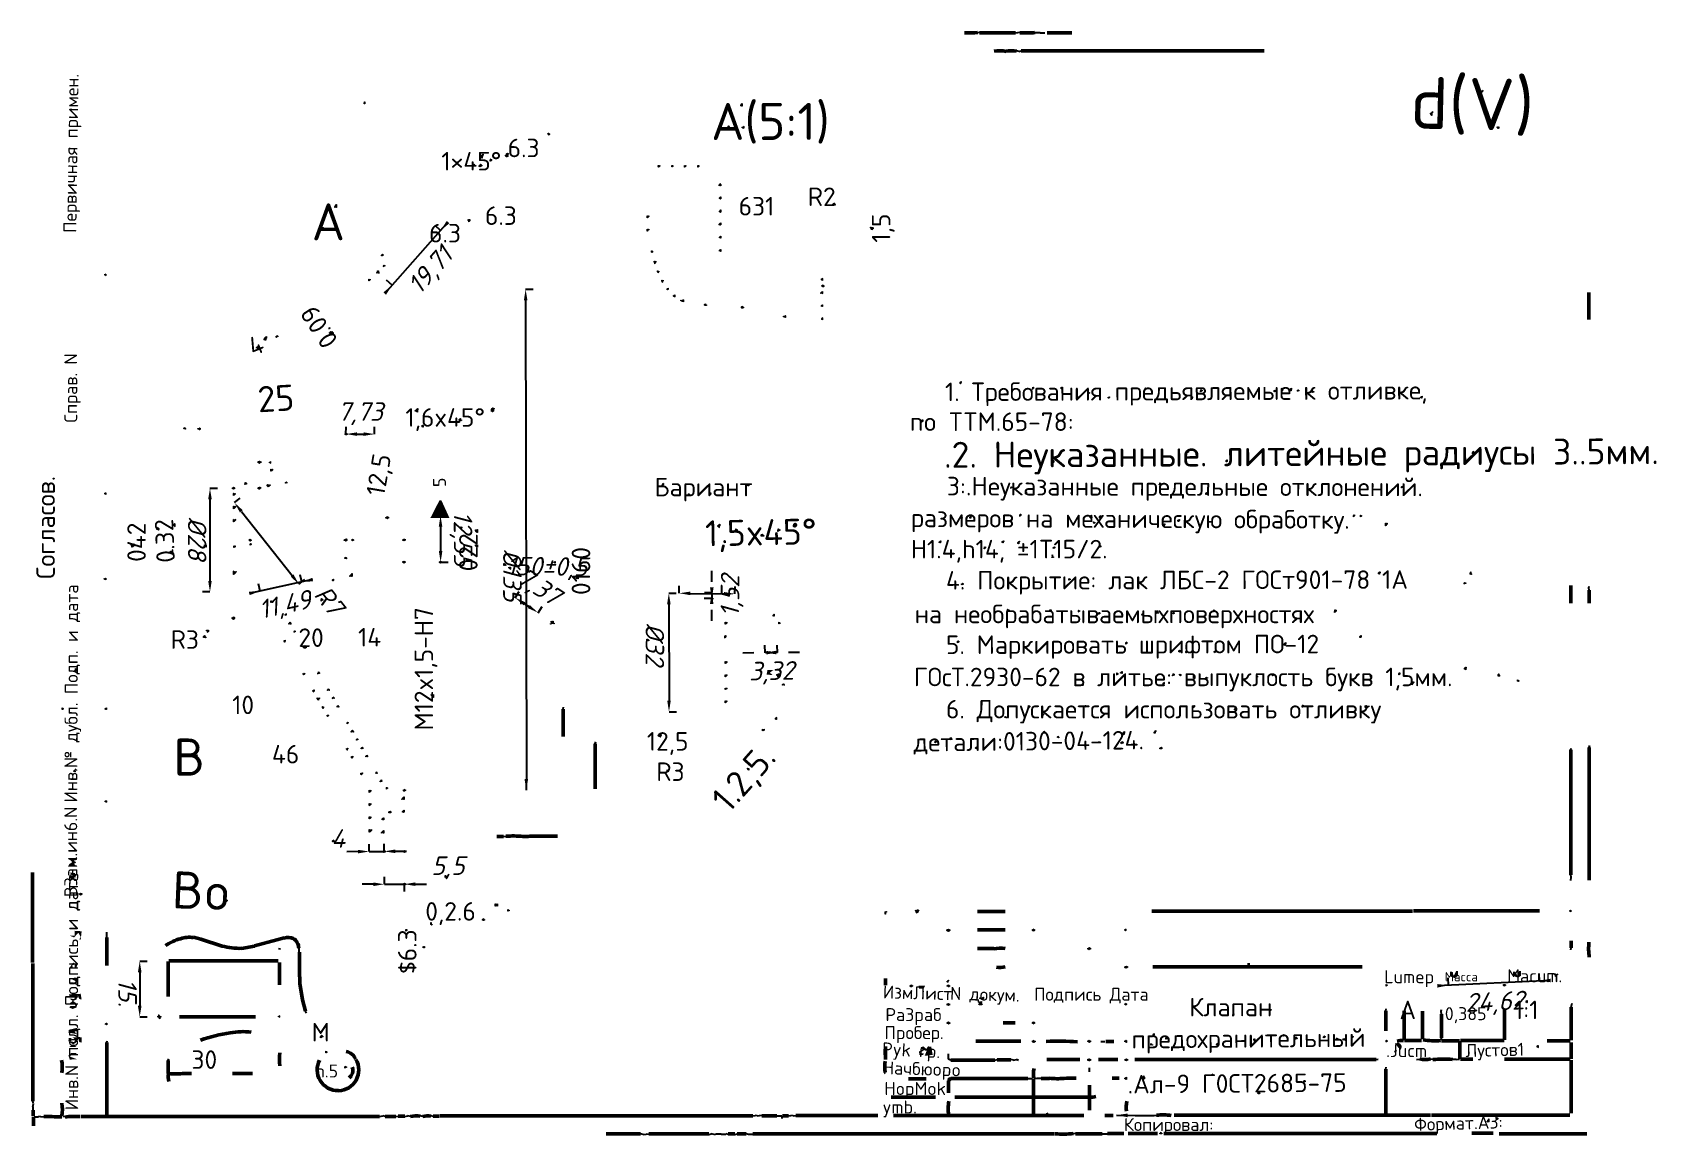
# Model space of a CAD drawing. Header units: millimetres. Extents: x 0 to 438, y 0 to 297.
import ezdxf

# ---------------------------------------------------------------- set-up
doc = ezdxf.new("R2010")
doc.units = ezdxf.units.MM
for name, color, linetype, lineweight in [('DIMS', 4, 'Continuous', 25), ('MAIN', 7, 'Continuous', 50), ('TEXT', 7, 'Continuous', 25), ('THIN', 3, 'Continuous', 25)]:
    doc.layers.add(name, color=color, linetype=linetype, lineweight=lineweight)
doc.styles.add('ESKD', font='isocpeur.ttf', dxfattribs={"oblique": 15})
doc.dimstyles.new('ESKD', dxfattribs={"dimtxt": 5, "dimasz": 3, "dimexe": 2, "dimexo": 0, "dimgap": 1, "dimtad": 1, "dimtxsty": 'ESKD', "dimcen": 2.5, "dimclrd": 256, "dimclre": 256, "dimclrt": 256, "dimadec": 0, "dimazin": 3, "dimtfac": 1, "dimtmove": 0, "dimatfit": 3, "dimlwd": 25, "dimlwe": 25})

msp = doc.modelspace()

# ---------------------------------------------------------------- texts
at = {"layer": 'TEXT', "style": 'ESKD'}
for s, height, rotation, p in [('Первичная примен.', 3.5, 89.132409, (11.7769, 243.1026)), ('d(V)', 14, -1.210936, (371.7544, 271.3381)), ('1,5', 5, 90, (231.5038, 240.5016)), ('0.09', 5, 123.133091, (82.6594, 214.1064)), ('4', 5, 22.001679, (59.4689, 209.7893)), ('Справ. N', 3.5, 90, (12.0344, 191.9283)), ('25', 7, 3.303613, (60.9187, 194.6959)), ('1. Требования предьявляемые к отливке,', 5, 0.205838, (246.251, 197.7369)), ('.2. Неуказанные. литейные радиусы 3..5мм.', 7, 0.297024, (245.9954, 179.7363)), ('12,5', 5, 80.252645, (94.8891, 171.9102)), ('Согласов.', 5, 90, (6.0133, 149.7463)), ('5', 3.5, 90, (111.5568, 174.5442)), ('3:.Неуказанные предельные отклонений.', 5, -0.105379, (246.762, 172.2999)), ('размеров на механическую обработку.', 5, -0.220909, (237.0525, 163.7356)), ('042', 5, 90, (30.5426, 154.348)), ('0.32', 5, 92.76875, (38.46, 154.2238)), ('1,5x45%%d', 7, 1.112989, (181.5616, 158.5184)), ('022', 5, 90, (120.1, 151.7915)), ('0160', 5, 90, (150.5061, 145.4003)), ('4. Покрытие: лак ЛБС-2 ГОСт901-78 1А', 5, 0.101462, (246.5065, 146.8628)), ('Инв.№ дубл. Подп. и дата', 3.5, 89.729882, (12.0344, 89.4132)), ('M12x1,5-H7', 5, 90, (108.0909, 108.8425)), ('5. Маркировать шрифтом ПО-12', 5, 0.123282, (246.5065, 129.4787)), ('детали:0130-04-124.', 5, 0.573243, (237.7588, 103.1478)), ('1.2,5.', 7, 48.518606, (187.9002, 86.2912)), ('В3ам.ин6.N', 3.5, 90, (12.0344, 63.8483)), ('Bo', 10, -2.338544, (37.467, 60.9016)), ('Инв.N подл. Подпись и дата', 3.5, 90, (12.2899, 6.3273)), ('$6.3', 5, 90, (103.6194, 43.1407)), ('ИзмЛист', 3.5, -1.570187, (229.442, 36.5349)), ('N докум.', 3.5, -1.570187, (247.5915, 36.1511)), ('предохранительный', 5, 0.432642, (296.5871, 23.001)), ('Pyk rp.', 3.5, -2.863921, (229.1921, 21.1958)), ('Лустов1', 3.5, 1.397922, (386.7833, 20.6832)), ('Hачбюopo', 3.5, -1.661162, (229.442, 16.083)), ('.Aл-9 Г0СТ2685-75', 5, 0.456773, (295.565, 10.8577)), ('Формат.A3:', 3.5, 1.754334, (372.925, 0.7439))]:
    msp.add_text(s, height=height, rotation=rotation, dxfattribs=at).set_placement(p)
for s, height, p in [('A(5:1)', 10, (183.1392, 268.2247)), ('6.3', 5, (128.2038, 263.5665)), ('1×45%%d', 5, (110.3179, 259.9874)), ('R2', 5, (209.2015, 250.4006)), ('A', 10, (75.3125, 241.1259)), ('6.3', 5, (122.0715, 245.2876)), ('631', 5, (190.549, 247.8441)), ('6.3', 5, (106.9962, 240.5581)), ('1,6x45%%d', 5, (100.6084, 190.8344)), ('no TTM.65-78:', 5, (236.797, 189.684)), ('Бариант', 5, (167.8084, 172.0442)), ('H1.4,h14, %%p1T15/2.', 5, (237.0525, 155.2992)), ('на необрабатываемыхповерхностях', 5, (238.0745, 137.7873)), ('R3', 5, (37.2411, 130.8848)), ('20', 5, (71.7354, 131.3961)), ('14', 5, (87.8327, 131.5239)), ('ГОсТ.2930-62 в литье: выпуклость букв 1,5мм.', 5, (237.819, 120.7866)), ('10', 5, (53.8494, 113.245)), ('6. Допускается использовать отливку', 5, (246.5065, 112.0946)), ('B', 10, (38.0076, 96.6843)), ('12,5', 5, (165.7643, 103.4025)), ('46', 5, (64.581, 99.9513)), ('R3', 5, (168.3194, 95.2218)), ('0,2.6', 5, (105.9741, 57.5136)), ('Lumep', 3.5, (364.8091, 40.6238)), ('Macum.', 3.5, (398.0259, 40.8794)), ('Macca', 2.5, (381.162, 41.1238)), ('Подпись Дата', 3.5, (270.2692, 35.8943)), ('Клапан', 5, (312.1734, 31.693)), ('A', 5, (368.8973, 30.9261)), ('1:1', 5, (399.8144, 30.9261)), ('Ра3paб', 3.5, (230.1536, 30.3978)), ('0,385', 3.5, (381.162, 30.6535)), ('M', 5, (75.3125, 24.9183)), ('Пpобер.', 3.5, (229.8981, 25.5405)), ('30', 5, (42.8624, 17.5045)), ('.Jucm', 3.5, (365.3202, 20.6832)), ('n.5', 3.5, (76.3346, 15.1867)), ('HopMok', 3.5, (229.8981, 10.4572)), ('ymb.', 3.5, (229.3871, 5.4721)), ('Копировал:', 3.5, (294.543, 0.7426))]:
    msp.add_text(s, height=height, dxfattribs=at).set_placement(p)

# ---------------------------------------------------------------- blocks, each defined once
blk = doc.blocks.new('_CLOSEDFILLED')
at = {"color": 0, "linetype": 'BYBLOCK'}
blk.add_solid([(-1, 0.16), (0, 0), (-1, -0.16)], dxfattribs=at)
blk = doc.blocks.new('*D1')
at = {"lineweight": 25}
for p, q in [((183.33, 148.96), (183.36, 151.96)), ((183.31, 145.96), (181.31, 145.98)), ((183.31, 145.96), (183.29, 144.44)), ((183.29, 144.44), (181.29, 144.46)), ((183.26, 141.44), (183.24, 138.44))]:
    blk.add_line(p, q, dxfattribs=at)
at = {"layer": 'Defpoints'}
for p in [(183.31, 145.96), (183.31, 145.96), (183.29, 144.44)]:
    blk.add_point(p, dxfattribs=at)
at = {"layer": 'DIMS', "xscale": 3, "yscale": 3}
for p, rotation in [((183.31, 145.96), 89.47259474104376), ((183.29, 144.44), 269.47259474104374)]:
    blk.add_blockref('_CLOSEDFILLED', p, dxfattribs=dict(at, rotation=rotation))
at = {"layer": 'DIMS', "insert": (188.8, 145.15), "char_height": 5, "attachment_point": 5, "rotation": 89.4726, "style": 'ESKD'}
blk.add_mtext('1,52', dxfattribs=at)
blk = doc.blocks.new('*D2')
at = {"lineweight": 25}
for p, q in [((197.69, 129.83), (197.65, 131.83)), ((201.02, 129.9), (200.98, 131.9)), ((194.69, 129.77), (191.69, 129.71)), ((201.02, 129.9), (197.69, 129.83)), ((204.01, 129.96), (207.01, 130.02))]:
    blk.add_line(p, q, dxfattribs=at)
at = {"layer": 'Defpoints'}
for p in [(197.69, 129.83), (201.02, 129.9), (201.02, 129.9)]:
    blk.add_point(p, dxfattribs=at)
at = {"layer": 'DIMS', "xscale": 3, "yscale": 3}
for p, rotation in [((197.69, 129.83), 181.15089232733172), ((201.02, 129.9), 1.150892327331718)]:
    blk.add_blockref('_CLOSEDFILLED', p, dxfattribs=dict(at, rotation=rotation))
at = {"layer": 'DIMS', "insert": (199.46, 124.37), "char_height": 5, "attachment_point": 5, "rotation": 1.1509, "style": 'ESKD'}
blk.add_mtext('3,32', dxfattribs=at)
blk = doc.blocks.new('*D5')
at = {"lineweight": 25}
for p, q in [((130.25, 144.67), (131.34, 146.34)), ((132.76, 143.03), (133.9, 142.28)), ((136.42, 140.64), (137.51, 142.31))]:
    blk.add_line(p, q, dxfattribs=at)
at = {"layer": 'Defpoints'}
for p in [(130.25, 144.67), (130.25, 144.67), (136.42, 140.64)]:
    blk.add_point(p, dxfattribs=at)
at = {"layer": 'DIMS', "xscale": 3, "yscale": 3}
for p, rotation in [((130.25, 144.67), 146.85650084530164), ((136.42, 140.64), -33.14349915469836)]:
    blk.add_blockref('_CLOSEDFILLED', p, dxfattribs=dict(at, rotation=rotation))
at = {"layer": 'DIMS', "insert": (136.34, 147.26), "char_height": 5, "attachment_point": 5, "rotation": 326.8565, "style": 'ESKD'}
blk.add_mtext('7,37', dxfattribs=at)
blk = doc.blocks.new('*D6')
at = {"lineweight": 25}
for p, q in [((84.57, 188.84), (84.58, 190.84)), ((87.57, 188.84), (89.3, 188.83)), ((92.3, 188.83), (92.3, 190.83))]:
    blk.add_line(p, q, dxfattribs=at)
at = {"layer": 'Defpoints'}
for p in [(84.57, 188.84), (84.57, 188.84), (92.3, 188.83)]:
    blk.add_point(p, dxfattribs=at)
at = {"layer": 'DIMS', "xscale": 3, "yscale": 3}
for p, rotation in [((84.57, 188.84), 179.87313190209352), ((92.3, 188.83), -0.12686809790649534)]:
    blk.add_blockref('_CLOSEDFILLED', p, dxfattribs=dict(at, rotation=rotation))
at = {"layer": 'DIMS', "insert": (88.45, 194.34), "char_height": 5, "attachment_point": 5, "rotation": 359.8731, "style": 'ESKD'}
blk.add_mtext('7,73', dxfattribs=at)
blk = doc.blocks.new('*D8')
at = {"lineweight": 25}
for p, q in [((110.09, 166.83), (112.09, 166.83)), ((110.09, 163.83), (110.11, 157.28)), ((110.12, 154.28), (112.12, 154.29))]:
    blk.add_line(p, q, dxfattribs=at)
at = {"layer": 'Defpoints'}
for p in [(110.09, 166.83), (110.09, 166.83), (110.12, 154.28)]:
    blk.add_point(p, dxfattribs=at)
at = {"layer": 'DIMS', "xscale": 3, "yscale": 3}
for p, rotation in [((110.09, 166.83), 90.13854002755411), ((110.12, 154.28), -89.86145997244589)]:
    blk.add_blockref('_CLOSEDFILLED', p, dxfattribs=dict(at, rotation=rotation))
at = {"layer": 'DIMS', "insert": (115.6, 160.57), "char_height": 5, "attachment_point": 5, "rotation": 270.1385, "style": 'ESKD'}
blk.add_mtext('12,55', dxfattribs=at)
blk = doc.blocks.new('*D9')
at = {"lineweight": 25}
for p, q in [((28.9, 46.61), (30.9, 46.61)), ((28.9, 43.61), (28.9, 34.53)), ((28.9, 31.53), (30.9, 31.54))]:
    blk.add_line(p, q, dxfattribs=at)
at = {"layer": 'Defpoints'}
for p in [(28.9, 46.61), (28.9, 46.61), (28.9, 31.53)]:
    blk.add_point(p, dxfattribs=at)
at = {"layer": 'DIMS', "xscale": 3, "yscale": 3}
for p, rotation in [((28.9, 46.61), 90.00813659476708), ((28.9, 31.53), -89.99186340523292)]:
    blk.add_blockref('_CLOSEDFILLED', p, dxfattribs=dict(at, rotation=rotation))
at = {"layer": 'DIMS', "insert": (25.62, 38.03), "char_height": 5, "attachment_point": 5, "rotation": 270.0081, "style": 'ESKD'}
blk.add_mtext('15.', dxfattribs=at)
blk = doc.blocks.new('*D10')
at = {"lineweight": 25}
for p, q in [((174.51, 145.88), (174.53, 147.88)), ((177.51, 145.85), (186.57, 145.75)), ((189.57, 145.72), (189.59, 147.72))]:
    blk.add_line(p, q, dxfattribs=at)
at = {"layer": 'Defpoints'}
for p in [(174.51, 145.88), (174.51, 145.88), (189.57, 145.72)]:
    blk.add_point(p, dxfattribs=at)
at = {"layer": 'DIMS', "xscale": 3, "yscale": 3}
for p, rotation in [((174.51, 145.88), 179.40944166910944), ((189.57, 145.72), -0.5905583308905591)]:
    blk.add_blockref('_CLOSEDFILLED', p, dxfattribs=dict(at, rotation=rotation))
at = {"layer": 'DIMS', "insert": (138.81, 152.56), "char_height": 5, "attachment_point": 5, "rotation": 359.4094, "style": 'ESKD'}
blk.add_mtext('150±0,5', dxfattribs=at)
blk = doc.blocks.new('*D11')
at = {"lineweight": 25}
for p, q in [((112.09, 246.01), (95.03, 226.78)), ((110.1, 243.77), (108.6, 245.1)), ((97.02, 229.02), (95.52, 230.35))]:
    blk.add_line(p, q, dxfattribs=at)
at = {"layer": 'Defpoints'}
for p in [(110.1, 243.77), (110.1, 243.77), (97.02, 229.02)]:
    blk.add_point(p, dxfattribs=at)
at = {"layer": 'DIMS', "xscale": 3, "yscale": 3}
for p, rotation in [((110.1, 243.77), 228.43716957097837), ((97.02, 229.02), 48.43716957097837)]:
    blk.add_blockref('_CLOSEDFILLED', p, dxfattribs=dict(at, rotation=rotation))
at = {"layer": 'DIMS', "insert": (107.67, 232.75), "char_height": 5, "attachment_point": 5, "rotation": 48.4372, "style": 'ESKD'}
blk.add_mtext('19,71', dxfattribs=at)
blk = doc.blocks.new('*D12')
at = {"lineweight": 25}
for p, q in [((409.72, 41.37), (379.14, 39.93)), ((382.14, 40.07), (382.04, 42.07)), ((406.73, 41.23), (406.63, 43.23))]:
    blk.add_line(p, q, dxfattribs=at)
at = {"layer": 'Defpoints'}
for p in [(382.14, 40.07), (406.73, 41.23), (406.73, 41.23)]:
    blk.add_point(p, dxfattribs=at)
at = {"layer": 'DIMS', "xscale": 3, "yscale": 3}
for p, rotation in [((382.14, 40.07), 2.698666576882516), ((406.73, 41.23), 182.69866657688252)]:
    blk.add_blockref('_CLOSEDFILLED', p, dxfattribs=dict(at, rotation=rotation))
at = {"layer": 'DIMS', "insert": (394.69, 35.16), "char_height": 5, "attachment_point": 5, "rotation": 2.6987, "style": 'ESKD'}
blk.add_mtext('24,62', dxfattribs=at)
blk = doc.blocks.new('*D13')
at = {"lineweight": 25}
for p, q in [((47.86, 174.22), (49.86, 174.22)), ((47.86, 171.22), (47.86, 149.23)), ((47.86, 146.23), (45.86, 146.23))]:
    blk.add_line(p, q, dxfattribs=at)
at = {"layer": 'Defpoints'}
for p in [(47.86, 174.22), (47.86, 174.22), (47.86, 146.23)]:
    blk.add_point(p, dxfattribs=at)
at = {"layer": 'DIMS', "xscale": 3, "yscale": 3}
for p, rotation in [((47.86, 174.22), 90.00154329566848), ((47.86, 146.23), -89.99845670433152)]:
    blk.add_blockref('_CLOSEDFILLED', p, dxfattribs=dict(at, rotation=rotation))
at = {"layer": 'DIMS', "insert": (44.4, 160.61), "char_height": 5, "attachment_point": 5, "rotation": 270.0015, "style": 'ESKD'}
blk.add_mtext('%%c28', dxfattribs=at)
blk = doc.blocks.new('*D14')
at = {"lineweight": 25}
for p, q in [((54.47, 170.34), (56.04, 171.58)), ((56.33, 167.98), (70.02, 150.67)), ((71.88, 148.31), (73.45, 149.55))]:
    blk.add_line(p, q, dxfattribs=at)
at = {"layer": 'Defpoints'}
for p in [(54.47, 170.34), (54.47, 170.34), (71.88, 148.31)]:
    blk.add_point(p, dxfattribs=at)
at = {"layer": 'DIMS', "xscale": 3, "yscale": 3}
for p, rotation in [((54.47, 170.34), 128.32915136197064), ((71.88, 148.31), -51.670848638029355)]:
    blk.add_blockref('_CLOSEDFILLED', p, dxfattribs=dict(at, rotation=rotation))
at = {"layer": 'DIMS', "insert": (80.04, 143.99), "char_height": 5, "attachment_point": 5, "rotation": 308.3292, "style": 'ESKD'}
blk.add_mtext('R7', dxfattribs=at)
blk = doc.blocks.new('*D15')
at = {"lineweight": 25}
for p, q in [((171.71, 145.9), (173.71, 145.91)), ((171.72, 142.9), (171.76, 116.89)), ((171.76, 113.89), (173.76, 113.9))]:
    blk.add_line(p, q, dxfattribs=at)
at = {"layer": 'Defpoints'}
for p in [(171.71, 145.9), (171.71, 145.9), (171.76, 113.89)]:
    blk.add_point(p, dxfattribs=at)
at = {"layer": 'DIMS', "xscale": 3, "yscale": 3}
for p, rotation in [((171.71, 145.9), 90.08685814782291), ((171.76, 113.89), -89.91314185217709)]:
    blk.add_blockref('_CLOSEDFILLED', p, dxfattribs=dict(at, rotation=rotation))
at = {"layer": 'DIMS', "insert": (167.94, 132.11), "char_height": 5, "attachment_point": 5, "rotation": 270.0869, "style": 'ESKD'}
blk.add_mtext('%%c32', dxfattribs=at)
blk = doc.blocks.new('*D16')
at = {"lineweight": 25}
for p, q in [((133.06, 227.92), (135.06, 227.92)), ((133.06, 224.92), (133.25, 95.74)), ((133.25, 92.74), (133.25, 94.74))]:
    blk.add_line(p, q, dxfattribs=at)
at = {"layer": 'Defpoints'}
for p in [(133.06, 227.92), (133.06, 227.92), (133.25, 92.74)]:
    blk.add_point(p, dxfattribs=at)
at = {"layer": 'DIMS', "xscale": 3, "yscale": 3}
for p, rotation in [((133.06, 227.92), 90.0809797969342), ((133.25, 92.74), -89.9190202030658)]:
    blk.add_blockref('_CLOSEDFILLED', p, dxfattribs=dict(at, rotation=rotation))
at = {"layer": 'DIMS', "insert": (129.48, 150.64), "char_height": 5, "attachment_point": 5, "rotation": 270.081, "style": 'ESKD'}
blk.add_mtext('%%c135', dxfattribs=at)

# ---------------------------------------------------------------- dimensions: what is measured, and where the dimension line sits
at = {"layer": 'DIMS'}
for base, p1, p2, angle, picture, middle in [((110.096, 243.769), (110.096, 243.769), (97.0186, 229.0203), 48.43717, '*D11', (107.6726, 232.7457)), ((84.5732, 188.8449), (84.5732, 188.8449), (92.2986, 188.8278), 359.873132, '*D6', (88.4481, 194.3363)), ((110.0873, 166.8294), (110.0873, 166.8294), (110.1176, 154.2827), 270.13854, '*D8', (115.6024, 160.5694)), ((130.2454, 144.6684), (130.2454, 144.6684), (136.4159, 140.6392), 326.856501, '*D5', (136.3377, 147.259)), ((183.3052, 145.9585), (183.3052, 145.9585), (183.2912, 144.4389), 89.472595, '*D1', (188.798, 145.1481)), ((201.0153, 129.8988), (201.0153, 129.8988), (197.693, 129.8321), 1.150892, '*D2', (199.4646, 124.3666)), ((406.7275, 41.232), (406.7275, 41.232), (382.1387, 40.073), 2.698667, '*D12', (394.6921, 35.1586))]:
    dim = msp.add_linear_dim(base=base, p1=p1, p2=p2, angle=angle, dimstyle='ESKD', override={"dimlfac": 1, "dimtix": 0, "dimtofl": 1}, dxfattribs=at)
    dim.commit()
    dim.dimension.update_dxf_attribs({"geometry": picture, "text_midpoint": middle})
for base, p1, p2, angle, text, override, picture, middle in [((133.0586, 227.9205), (133.0586, 227.9205), (133.2496, 92.7443), 270.08098, '%%c135', {"dimlfac": 1, "dimtix": 0, "dimtofl": 1, "dimtmove": 2}, '*D16', (129.4814, 150.6411)), ((47.8625, 174.2219), (47.8625, 174.2219), (47.8632, 146.2337), 270.001543, '%%c28', {"dimlfac": 1, "dimtix": 0, "dimtofl": 1, "dimtmove": 2}, '*D13', (44.3954, 160.6114)), ((54.4686, 170.3356), (54.4686, 170.3356), (71.88, 148.312), 308.329151, 'R7', {"dimlfac": 0.25, "dimtix": 0, "dimtofl": 1, "dimtmove": 2}, '*D14', (80.0395, 143.9942)), ((174.5119, 145.8765), (174.5119, 145.8765), (189.5736, 145.7213), 359.409442, '150±0,5', {"dimlfac": 10, "dimtix": 0, "dimtofl": 1, "dimtmove": 2}, '*D10', (138.8076, 152.5584)), ((171.7113, 145.9043), (171.7113, 145.9043), (171.7598, 113.8942), 270.086858, '%%c32', {"dimlfac": 1, "dimtix": 0, "dimtofl": 1, "dimtmove": 2}, '*D15', (167.9361, 132.1065)), ((28.902, 46.6138), (28.902, 46.6138), (28.9041, 31.5349), 270.008137, '15.', {"dimlfac": 1, "dimtix": 0, "dimtofl": 1, "dimtmove": 2}, '*D9', (25.6152, 38.0278))]:
    dim = msp.add_linear_dim(base=base, p1=p1, p2=p2, angle=angle, text=text, dimstyle='ESKD', override=override, dxfattribs=at)
    dim.commit()
    dim.dimension.update_dxf_attribs({"geometry": picture, "text_midpoint": middle, "dimtype": 160})
msp.add_linear_dim(base=(72.6268, 148.9243), p1=(72.6268, 148.9243), p2=(61.4007, 146.4738), angle=12.313518, dimstyle='ESKD', override={"dimlfac": 1, "dimtix": 0, "dimtofl": 1}, dxfattribs=at).render()
for base, p1, p2, angle, location, text in [((90.845, 76.1749), (90.845, 76.1749), (94.8644, 76.2063), 0.455136, (82.4669, 79.6985), '4'), ((94.9345, 67.3435), (94.9345, 67.3435), (100.2987, 67.3523), 0.093139, (112.1065, 71.7734), '5,5')]:
    msp.add_linear_dim(base=base, p1=p1, p2=p2, angle=angle, location=location, text=text, dimstyle='ESKD', override={"dimlfac": 1, "dimtix": 0, "dimtofl": 1, "dimtmove": 2}, dxfattribs=at).render()

# ---------------------------------------------------------------- hatches: boundary and pattern name
at = {"layer": 'DIMS'}
h = msp.add_hatch(color=256, dxfattribs=at)
h.dxf.hatch_style = 1
h.paths.add_polyline_path([(391.3825, 281.7889), (391.2548, 281.6611), (391.127, 281.6611), (390.9992, 281.5332), (390.8715, 281.5332), (390.8715, 281.0219), (390.9992, 281.0219), (391.127, 280.8941), (391.2548, 281.0219), (391.3825, 281.0219), (391.3825, 281.1498), (391.638, 281.4054), (391.638, 281.6611), (391.5103, 281.6611)])
h = msp.add_hatch(color=256, dxfattribs=at)
h.dxf.hatch_style = 1
h.paths.add_polyline_path([(89.6213, 278.7211), (89.4935, 278.5933), (89.3658, 278.5933), (89.3658, 278.3376), (89.238, 278.2098), (89.238, 277.9542), (89.3658, 277.9542), (89.4935, 277.8263), (89.6213, 277.8263), (89.749, 277.9542), (89.8768, 277.9542), (89.8768, 278.5933), (89.749, 278.5933)])
h = msp.add_hatch(color=256, dxfattribs=at)
h.dxf.hatch_style = 1
h.paths.add_polyline_path([(191.4433, 278.2098), (191.3156, 278.082), (191.1878, 278.082), (191.0601, 277.9542), (191.0601, 277.8263), (190.9323, 277.6985), (190.9323, 277.4429), (191.0601, 277.315), (191.1878, 277.315), (191.3156, 277.1872), (191.4433, 277.1872), (191.5711, 277.315), (191.6989, 277.315), (191.6989, 278.082), (191.5711, 278.082)])
h = msp.add_hatch(color=256, dxfattribs=at)
h.dxf.hatch_style = 1
h.paths.add_polyline_path([(187.8662, 272.2021), (187.7384, 272.0742), (187.6106, 272.0742), (187.6106, 271.9464), (187.3551, 271.6908), (187.3551, 271.4351), (187.4829, 271.4351), (187.6106, 271.3073), (187.7384, 271.3073), (187.8662, 271.4351), (187.9939, 271.4351), (188.1217, 271.5629), (188.2494, 271.5629), (188.2494, 271.8186), (188.1217, 271.9464), (188.1217, 272.0742), (187.9939, 272.0742)])
h = msp.add_hatch(color=256, dxfattribs=at)
h.dxf.hatch_style = 1
h.paths.add_polyline_path([(191.9544, 272.0742), (191.8266, 271.9464), (191.6989, 271.9464), (191.5711, 271.8186), (191.4433, 271.8186), (191.3156, 271.6908), (191.3156, 271.4351), (191.4433, 271.4351), (191.5711, 271.3073), (191.6989, 271.3073), (191.8266, 271.1795), (191.9544, 271.3073), (192.0821, 271.3073), (192.0821, 271.4351), (192.2099, 271.5629), (192.2099, 271.9464), (192.0821, 271.9464)])
h = msp.add_hatch(color=256, dxfattribs=at)
h.dxf.hatch_style = 1
h.paths.add_polyline_path([(377.8403, 276.0368), (377.7125, 275.909), (377.5848, 275.909), (377.5848, 275.7811), (377.457, 275.6533), (377.3293, 275.6533), (377.2015, 275.5255), (377.0738, 275.5255), (377.0738, 275.2699), (377.2015, 275.142), (377.2015, 275.0142), (377.3293, 274.8864), (377.3293, 274.7586), (377.457, 274.7586), (377.5848, 274.6307), (377.7125, 274.7586), (377.8403, 274.7586), (377.8403, 275.3977), (377.9681, 275.5255), (378.0958, 275.5255), (378.0958, 275.909), (377.9681, 275.909)])
h = msp.add_hatch(color=256, dxfattribs=at)
h.dxf.hatch_style = 1
h.paths.add_polyline_path([(395.343, 271.9464), (395.2152, 271.8186), (395.0875, 271.8186), (395.0875, 271.5629), (395.2152, 271.4351), (395.2152, 271.3073), (395.343, 271.3073), (395.4707, 271.1795), (395.5985, 271.1795), (395.7262, 271.3073), (395.854, 271.3073), (395.9817, 271.4351), (395.9817, 271.8186), (395.854, 271.8186), (395.7262, 271.9464), (395.5985, 271.8186), (395.4707, 271.8186)])
h = msp.add_hatch(color=256, dxfattribs=at)
h.dxf.hatch_style = 1
h.paths.add_polyline_path([(139.0631, 270.1569), (138.9354, 270.0291), (138.8076, 270.0291), (138.8076, 269.7734), (138.9354, 269.7734), (139.0631, 269.6456), (139.0631, 269.5178), (139.1909, 269.5178), (139.3186, 269.3899), (139.4464, 269.5178), (139.5741, 269.5178), (139.7019, 269.6456), (139.7019, 269.9012), (139.5741, 270.0291), (139.4464, 270.0291), (139.3186, 270.1569)])
h = msp.add_hatch(color=256, dxfattribs=at)
h.dxf.hatch_style = 1
h.paths.add_polyline_path([(121.5605, 264.5326), (121.4327, 264.4048), (121.3049, 264.4048), (120.6662, 263.7657), (120.6662, 263.51), (120.7939, 263.3822), (120.9217, 263.3822), (121.0494, 263.2544), (121.1772, 263.2544), (121.3049, 263.1265), (121.4327, 263.2544), (121.5605, 263.2544), (121.5605, 263.6378), (121.6882, 263.7657), (121.6882, 264.0213), (121.816, 264.1491), (121.816, 264.4048), (121.6882, 264.4048)])
h = msp.add_hatch(color=256, dxfattribs=at)
h.dxf.hatch_style = 1
h.paths.add_polyline_path([(123.6046, 263.2544), (123.4768, 263.1265), (123.349, 263.1265), (123.349, 262.8709), (123.2213, 262.7431), (123.2213, 262.4874), (123.349, 262.4874), (123.4768, 262.3596), (123.6046, 262.3596), (123.7323, 262.4874), (123.8601, 262.4874), (123.9878, 262.6152), (124.1156, 262.6152), (124.1156, 262.9987), (123.9878, 262.9987), (123.8601, 263.1265), (123.7323, 263.1265)])
h = msp.add_hatch(color=256, dxfattribs=at)
h.dxf.hatch_style = 1
h.paths.add_polyline_path([(128.076, 264.7883), (127.9483, 264.6604), (127.8205, 264.6604), (127.6928, 264.5326), (127.6928, 264.277), (127.565, 264.1491), (127.4373, 264.1491), (127.4373, 263.8935), (127.565, 263.7657), (127.565, 263.6378), (127.6928, 263.6378), (127.8205, 263.51), (128.076, 263.51), (128.2038, 263.6378), (128.3316, 263.6378), (128.4593, 263.7657), (128.4593, 264.0213), (128.3316, 264.1491), (128.4593, 264.277), (128.5871, 264.277), (128.5871, 264.5326), (128.4593, 264.6604), (128.3316, 264.6604), (128.2038, 264.7883)])
h = msp.add_hatch(color=256, dxfattribs=at)
h.dxf.hatch_style = 1
h.paths.add_polyline_path([(119.1331, 261.8483), (119.0053, 261.7205), (118.8776, 261.7205), (118.8776, 261.5926), (118.7498, 261.4648), (118.7498, 261.2092), (118.8776, 261.2092), (119.0053, 261.0813), (119.3886, 261.0813), (119.5163, 261.2092), (119.6441, 261.2092), (119.6441, 261.4648), (119.5163, 261.4648), (119.3886, 261.5926), (119.3886, 261.7205), (119.2608, 261.7205)])
h = msp.add_hatch(color=256, dxfattribs=at)
h.dxf.hatch_style = 1
h.paths.add_polyline_path([(120.9217, 261.8483), (120.7939, 261.7205), (120.6662, 261.7205), (120.6662, 261.5926), (120.4106, 261.337), (120.2829, 261.337), (120.2829, 261.0813), (120.4106, 260.9535), (120.5384, 260.9535), (120.6662, 260.8257), (120.7939, 260.8257), (120.9217, 260.9535), (121.0494, 260.9535), (121.1772, 261.0813), (121.3049, 261.0813), (121.4327, 261.2092), (121.4327, 261.4648), (121.3049, 261.4648), (121.1772, 261.5926), (121.1772, 261.7205), (121.0494, 261.7205)])
h = msp.add_hatch(color=256, dxfattribs=at)
h.dxf.hatch_style = 1
h.paths.add_polyline_path([(168.8304, 261.4648), (168.7027, 261.337), (168.5749, 261.337), (168.5749, 261.0813), (168.7027, 260.9535), (168.7027, 260.8257), (168.8304, 260.8257), (168.9582, 260.6979), (169.0859, 260.8257), (169.2137, 260.8257), (169.4692, 261.0813), (169.4692, 261.337), (169.3414, 261.337), (169.2137, 261.4648)])
h = msp.add_hatch(color=256, dxfattribs=at)
h.dxf.hatch_style = 1
h.paths.add_polyline_path([(172.5354, 261.4648), (172.4076, 261.337), (172.2798, 261.337), (172.2798, 260.9535), (172.4076, 260.9535), (172.5354, 260.8257), (172.6631, 260.8257), (172.7909, 260.9535), (172.9186, 260.9535), (173.0464, 261.0813), (173.0464, 261.337), (172.9186, 261.337), (172.7909, 261.4648)])
h = msp.add_hatch(color=256, dxfattribs=at)
h.dxf.hatch_style = 1
h.paths.add_polyline_path([(175.9848, 261.4648), (175.857, 261.337), (175.7293, 261.337), (175.7293, 260.8257), (175.857, 260.8257), (175.9848, 260.6979), (176.1125, 260.8257), (176.2403, 260.8257), (176.4958, 261.0813), (176.4958, 261.337), (176.3681, 261.337), (176.2403, 261.4648)])
h = msp.add_hatch(color=256, dxfattribs=at)
h.dxf.hatch_style = 1
h.paths.add_polyline_path([(179.562, 261.4648), (179.4342, 261.337), (179.3065, 261.337), (179.3065, 260.8257), (179.4342, 260.8257), (179.562, 260.6979), (179.6897, 260.8257), (179.8175, 260.8257), (180.073, 261.0813), (180.073, 261.337), (179.9452, 261.337), (179.8175, 261.4648)])
h = msp.add_hatch(color=256, dxfattribs=at)
h.dxf.hatch_style = 1
h.paths.add_polyline_path([(185.5665, 256.6075), (185.4388, 256.4797), (185.311, 256.4797), (185.311, 256.3518), (185.0555, 256.0962), (185.0555, 255.8405), (185.1833, 255.8405), (185.311, 255.7127), (185.4388, 255.8405), (185.5665, 255.7127), (185.6943, 255.7127), (185.8221, 255.8405), (185.9498, 255.8405), (185.9498, 256.224), (185.8221, 256.3518), (185.8221, 256.4797), (185.6943, 256.4797)])
h = msp.add_hatch(color=256, dxfattribs=at)
h.dxf.hatch_style = 1
h.paths.add_polyline_path([(81.9559, 250.9832), (81.8281, 250.8554), (81.7004, 250.8554), (81.5726, 250.7276), (81.5726, 250.5997), (81.4449, 250.4719), (81.4449, 250.3441), (81.3171, 250.2163), (81.3171, 249.9606), (81.4449, 249.9606), (81.5726, 249.8328), (81.7004, 249.9606), (81.8281, 249.8328), (81.9559, 249.8328), (82.0837, 249.9606), (82.2114, 249.9606), (82.2114, 250.8554), (82.0837, 250.8554)])
h = msp.add_hatch(color=256, dxfattribs=at)
h.dxf.hatch_style = 1
h.paths.add_polyline_path([(185.6943, 253.0284), (185.5665, 252.9006), (185.4388, 252.9006), (185.1833, 252.6449), (185.1833, 252.3893), (185.311, 252.2615), (185.4388, 252.2615), (185.5665, 252.1336), (185.6943, 252.1336), (185.8221, 252.2615), (185.9498, 252.2615), (185.9498, 252.9006), (185.8221, 252.9006)])
h = msp.add_hatch(color=256, dxfattribs=at)
h.dxf.hatch_style = 1
h.paths.add_polyline_path([(216.3559, 251.3667), (216.2281, 251.2389), (216.1004, 251.2389), (215.7171, 250.8554), (215.7171, 250.5997), (215.8449, 250.5997), (215.9726, 250.4719), (216.6114, 250.4719), (216.7392, 250.5997), (216.8669, 250.5997), (216.8669, 250.8554), (216.7392, 250.8554), (216.6114, 250.9832), (216.6114, 251.2389), (216.4837, 251.2389)])
h = msp.add_hatch(color=256, dxfattribs=at)
h.dxf.hatch_style = 1
h.paths.add_polyline_path([(117.6, 246.8928), (117.4722, 246.765), (117.3445, 246.765), (117.3445, 246.5094), (117.4722, 246.3815), (117.4722, 246.1259), (117.6, 246.1259), (117.7278, 245.9981), (117.8555, 246.1259), (117.9833, 246.1259), (118.2388, 246.3815), (118.2388, 246.765), (118.111, 246.765), (117.9833, 246.8928)])
h = msp.add_hatch(color=256, dxfattribs=at)
h.dxf.hatch_style = 1
h.paths.add_polyline_path([(165.892, 247.9154), (165.7643, 247.7876), (165.6365, 247.7876), (165.6365, 247.1485), (165.7643, 247.1485), (165.892, 247.0207), (166.0198, 247.1485), (166.1475, 247.1485), (166.5308, 247.532), (166.5308, 247.7876), (166.403, 247.7876), (166.2753, 247.9154), (166.1475, 247.7876), (166.0198, 247.7876)])
h = msp.add_hatch(color=256, dxfattribs=at)
h.dxf.hatch_style = 1
h.paths.add_polyline_path([(185.6943, 245.9981), (185.5665, 245.8702), (185.4388, 245.8702), (185.0555, 245.4868), (185.0555, 245.2311), (185.1833, 245.2311), (185.311, 245.1033), (185.4388, 245.2311), (185.5665, 245.1033), (185.6943, 245.1033), (185.8221, 245.2311), (185.9498, 245.2311), (185.9498, 245.8702), (185.8221, 245.8702)])
h = msp.add_hatch(color=256, dxfattribs=at)
h.dxf.hatch_style = 1
h.paths.add_polyline_path([(185.6943, 249.5771), (185.5665, 249.4493), (185.4388, 249.4493), (185.4388, 249.3215), (185.1833, 249.0658), (185.1833, 248.8102), (185.311, 248.6824), (185.4388, 248.6824), (185.5665, 248.5546), (185.6943, 248.5546), (185.8221, 248.6824), (185.9498, 248.6824), (185.9498, 249.4493), (185.8221, 249.4493)])
h = msp.add_hatch(color=256, dxfattribs=at)
h.dxf.hatch_style = 1
h.paths.add_polyline_path([(78.251, 244.8476), (78.1232, 244.7198), (77.9954, 244.7198), (77.9954, 244.592), (77.8677, 244.4642), (77.8677, 244.2085), (77.9954, 244.2085), (78.1232, 244.0807), (78.6342, 244.0807), (78.762, 244.2085), (78.8897, 244.2085), (78.8897, 244.4642), (78.762, 244.4642), (78.5065, 244.7198), (78.3787, 244.7198)])
h = msp.add_hatch(color=256, dxfattribs=at)
h.dxf.hatch_style = 1
h.paths.add_polyline_path([(82.2114, 244.7198), (82.0837, 244.592), (81.9559, 244.592), (81.8281, 244.4642), (81.7004, 244.4642), (81.7004, 244.2085), (81.8281, 244.2085), (81.9559, 244.0807), (82.0837, 244.0807), (82.2114, 243.9529), (82.3392, 243.9529), (82.4669, 244.0807), (82.5947, 244.0807), (82.5947, 244.592), (82.4669, 244.592), (82.3392, 244.7198)])
h = msp.add_hatch(color=256, dxfattribs=at)
h.dxf.hatch_style = 1
h.paths.add_polyline_path([(165.892, 244.3363), (165.7643, 244.2085), (165.6365, 244.2085), (165.6365, 243.5694), (165.7643, 243.5694), (165.892, 243.4416), (166.0198, 243.5694), (166.1475, 243.5694), (166.1475, 243.6972), (166.2753, 243.825), (166.403, 243.825), (166.5308, 243.9529), (166.5308, 244.2085), (166.403, 244.2085), (166.2753, 244.3363), (166.1475, 244.2085), (166.0198, 244.2085)])
h = msp.add_hatch(color=256, dxfattribs=at)
h.dxf.hatch_style = 1
h.paths.add_polyline_path([(185.6943, 242.419), (185.5665, 242.2912), (185.4388, 242.2912), (185.1833, 242.0355), (185.1833, 241.7799), (185.311, 241.7799), (185.4388, 241.652), (185.5665, 241.652), (185.6943, 241.5242), (185.8221, 241.652), (185.9498, 241.652), (185.9498, 242.2912), (185.8221, 242.2912)])
h = msp.add_hatch(color=256, dxfattribs=at)
h.dxf.hatch_style = 1
h.paths.add_polyline_path([(226.1932, 244.8476), (226.0654, 244.7198), (225.9376, 244.7198), (225.9376, 244.4642), (226.0654, 244.3363), (226.0654, 244.2085), (226.3209, 243.9529), (226.4487, 243.9529), (226.5764, 243.825), (226.7042, 243.9529), (226.8319, 243.9529), (226.8319, 244.0807), (226.9597, 244.2085), (227.0875, 244.2085), (227.0875, 244.592), (226.9597, 244.592), (226.8319, 244.7198), (226.4487, 244.7198), (226.3209, 244.8476)])
h = msp.add_hatch(color=256, dxfattribs=at)
h.dxf.hatch_style = 1
h.paths.add_polyline_path([(94.476, 237.5617), (94.3483, 237.4338), (94.2205, 237.4338), (93.965, 237.1782), (93.965, 236.9225), (94.0928, 236.9225), (94.2205, 236.7947), (94.3483, 236.9225), (94.476, 236.7947), (94.6038, 236.9225), (94.7316, 236.9225), (94.7316, 237.4338), (94.6038, 237.4338)])
h = msp.add_hatch(color=256, dxfattribs=at)
h.dxf.hatch_style = 1
h.paths.add_polyline_path([(167.0418, 238.4564), (166.9141, 238.3286), (166.7863, 238.3286), (166.7863, 237.9451), (166.9141, 237.8173), (167.0418, 237.8173), (167.1696, 237.6895), (167.2973, 237.8173), (167.4251, 237.8173), (167.5529, 237.9451), (167.5529, 238.2008), (167.4251, 238.3286), (167.2973, 238.3286), (167.1696, 238.4564)])
h = msp.add_hatch(color=256, dxfattribs=at)
h.dxf.hatch_style = 1
h.paths.add_polyline_path([(185.6943, 238.8399), (185.5665, 238.7121), (185.4388, 238.7121), (185.1833, 238.4564), (185.1833, 238.2008), (185.311, 238.2008), (185.4388, 238.073), (185.5665, 238.073), (185.6943, 237.9451), (185.8221, 238.073), (185.9498, 238.073), (185.9498, 238.7121), (185.8221, 238.7121)])
h = msp.add_hatch(color=256, dxfattribs=at)
h.dxf.hatch_style = 1
h.paths.add_polyline_path([(93.0707, 233.0878), (92.943, 232.96), (92.8152, 232.96), (92.8152, 232.5765), (92.6875, 232.4487), (92.6875, 232.193), (92.8152, 232.193), (92.943, 232.0652), (93.0707, 232.193), (93.3262, 232.193), (93.454, 232.0652), (93.5817, 232.193), (93.7095, 232.193), (93.7095, 232.4487), (93.5817, 232.5765), (93.5817, 232.96), (93.454, 232.96), (93.3262, 233.0878), (93.1985, 232.96)])
h = msp.add_hatch(color=256, dxfattribs=at)
h.dxf.hatch_style = 1
h.paths.add_polyline_path([(94.8593, 234.6217), (94.7316, 234.4939), (94.6038, 234.4939), (94.6038, 234.366), (94.476, 234.2382), (94.476, 233.9826), (94.6038, 233.9826), (94.7316, 233.8547), (94.8593, 233.9826), (94.9871, 233.9826), (95.1148, 234.1104), (95.2426, 234.1104), (95.2426, 234.366), (95.1148, 234.4939), (94.9871, 234.4939)])
h = msp.add_hatch(color=256, dxfattribs=at)
h.dxf.hatch_style = 1
h.paths.add_polyline_path([(167.8084, 235.6443), (167.6806, 235.5165), (167.5529, 235.5165), (167.5529, 235.2608), (167.6806, 235.133), (167.6806, 234.7495), (167.8084, 234.7495), (167.9361, 234.6217), (168.0639, 234.7495), (168.1916, 234.7495), (168.1916, 235.0052), (168.4471, 235.2608), (168.4471, 235.5165), (168.3194, 235.5165), (168.1916, 235.6443), (168.0639, 235.5165), (167.9361, 235.6443)])
h = msp.add_hatch(color=256, dxfattribs=at)
h.dxf.hatch_style = 1
h.paths.add_polyline_path([(168.7027, 233.0878), (168.5749, 232.96), (168.4471, 232.96), (168.4471, 232.5765), (168.5749, 232.4487), (168.5749, 232.3209), (168.7027, 232.3209), (168.8304, 232.193), (168.9582, 232.3209), (169.0859, 232.3209), (169.0859, 232.4487), (169.2137, 232.5765), (169.2137, 232.8321), (169.0859, 232.8321), (168.9582, 232.96), (168.8304, 232.96)])
h = msp.add_hatch(color=256, dxfattribs=at)
h.dxf.hatch_style = 1
h.paths.add_polyline_path([(19.6106, 232.193), (19.4829, 232.0652), (19.3551, 232.0652), (19.2274, 231.9374), (19.2274, 231.6817), (19.3551, 231.6817), (19.4829, 231.5539), (19.6106, 231.5539), (19.7384, 231.4261), (19.8662, 231.5539), (19.9939, 231.5539), (19.9939, 232.0652), (19.8662, 232.0652), (19.7384, 232.193)])
h = msp.add_hatch(color=256, dxfattribs=at)
h.dxf.hatch_style = 1
h.paths.add_polyline_path([(90.7711, 230.787), (90.6433, 230.6591), (90.5156, 230.6591), (90.5156, 230.1478), (90.6433, 230.1478), (90.7711, 230.02), (90.8989, 230.1478), (91.0266, 230.1478), (91.2821, 230.4035), (91.2821, 230.6591), (91.1544, 230.6591), (91.0266, 230.787), (90.8989, 230.6591)])
h = msp.add_hatch(color=256, dxfattribs=at)
h.dxf.hatch_style = 1
h.paths.add_polyline_path([(169.8525, 230.5313), (169.7247, 230.4035), (169.597, 230.4035), (169.597, 230.1478), (169.7247, 230.02), (169.7247, 229.7644), (169.8525, 229.7644), (169.9802, 229.6365), (170.108, 229.7644), (170.2357, 229.7644), (170.2357, 230.02), (170.3635, 230.1478), (170.3635, 230.4035), (170.2357, 230.4035), (170.108, 230.5313), (169.9802, 230.4035)])
h = msp.add_hatch(color=256, dxfattribs=at)
h.dxf.hatch_style = 1
h.paths.add_polyline_path([(171.5133, 228.3583), (171.3856, 228.2305), (171.2578, 228.2305), (171.13, 228.1026), (171.0023, 228.1026), (171.0023, 227.847), (171.13, 227.7192), (171.2578, 227.7192), (171.3856, 227.5913), (171.5133, 227.7192), (171.6411, 227.7192), (171.6411, 227.847), (171.7688, 227.9748), (171.7688, 228.2305), (171.6411, 228.2305)])
h = msp.add_hatch(color=256, dxfattribs=at)
h.dxf.hatch_style = 1
h.paths.add_polyline_path([(213.162, 231.0426), (213.0342, 230.9148), (212.9065, 230.9148), (212.651, 230.6591), (212.651, 230.4035), (212.7787, 230.4035), (212.9065, 230.2757), (213.0342, 230.2757), (213.162, 230.1478), (213.2897, 230.2757), (213.4175, 230.2757), (213.4175, 230.9148), (213.2897, 230.9148)])
h = msp.add_hatch(color=256, dxfattribs=at)
h.dxf.hatch_style = 1
h.paths.add_polyline_path([(213.2897, 229.2531), (213.162, 229.1252), (213.0342, 229.1252), (212.9065, 228.9974), (212.7787, 228.9974), (212.7787, 228.7418), (212.9065, 228.6139), (213.0342, 228.6139), (213.162, 228.4861), (213.5452, 228.4861), (213.673, 228.6139), (213.8008, 228.6139), (213.8008, 228.9974), (213.673, 228.9974), (213.5452, 229.1252), (213.4175, 229.1252)])
h = msp.add_hatch(color=256, dxfattribs=at)
h.dxf.hatch_style = 1
h.paths.add_polyline_path([(173.3019, 226.5688), (173.1741, 226.4409), (173.0464, 226.4409), (172.9186, 226.3131), (172.7909, 226.3131), (172.7909, 226.0575), (173.0464, 225.8018), (173.1741, 225.8018), (173.3019, 225.674), (173.4297, 225.8018), (173.5574, 225.8018), (173.5574, 226.4409), (173.4297, 226.4409)])
h = msp.add_hatch(color=256, dxfattribs=at)
h.dxf.hatch_style = 1
h.paths.add_polyline_path([(175.6015, 225.2905), (175.4738, 225.1627), (175.346, 225.1627), (175.2183, 225.0349), (175.0905, 225.0349), (174.9627, 225.1627), (174.835, 225.0349), (174.7072, 225.0349), (174.7072, 224.7792), (174.835, 224.7792), (174.9627, 224.6514), (175.0905, 224.6514), (175.2183, 224.5236), (175.4738, 224.5236), (175.6015, 224.3957), (175.7293, 224.5236), (175.857, 224.5236), (175.857, 225.1627), (175.7293, 225.1627)])
h = msp.add_hatch(color=256, dxfattribs=at)
h.dxf.hatch_style = 1
h.paths.add_polyline_path([(181.6061, 224.1401), (181.4783, 224.0123), (181.3506, 224.0123), (181.2228, 223.8844), (181.0951, 223.8844), (181.0951, 223.6288), (181.2228, 223.501), (181.3506, 223.501), (181.4783, 223.3731), (181.8616, 223.3731), (181.9894, 223.501), (182.1171, 223.501), (182.1171, 223.7566), (181.9894, 223.7566), (181.8616, 223.8844), (181.8616, 224.0123), (181.7338, 224.0123)])
h = msp.add_hatch(color=256, dxfattribs=at)
h.dxf.hatch_style = 1
h.paths.add_polyline_path([(213.162, 227.4635), (213.0342, 227.3357), (212.9065, 227.3357), (212.5232, 226.9522), (212.5232, 226.6966), (212.651, 226.6966), (212.7787, 226.5688), (212.9065, 226.6966), (213.0342, 226.6966), (213.162, 226.5688), (213.2897, 226.6966), (213.4175, 226.6966), (213.4175, 227.3357), (213.2897, 227.3357)])
h = msp.add_hatch(color=256, dxfattribs=at)
h.dxf.hatch_style = 1
h.paths.add_polyline_path([(213.162, 223.8844), (213.0342, 223.7566), (212.9065, 223.7566), (212.651, 223.501), (212.651, 223.2453), (212.7787, 223.2453), (212.9065, 223.1175), (213.0342, 223.2453), (213.162, 223.1175), (213.2897, 223.2453), (213.4175, 223.2453), (213.4175, 223.7566), (213.2897, 223.7566)])
h = msp.add_hatch(color=256, dxfattribs=at)
h.dxf.hatch_style = 1
h.paths.add_polyline_path([(191.5711, 223.501), (191.4433, 223.3731), (191.3156, 223.3731), (191.1878, 223.2453), (191.0601, 223.2453), (191.0601, 222.8618), (191.1878, 222.8618), (191.3156, 222.734), (191.8266, 222.734), (191.9544, 222.8618), (192.0821, 222.8618), (192.0821, 223.1175), (191.9544, 223.1175), (191.8266, 223.2453), (191.8266, 223.3731), (191.6989, 223.3731)])
h = msp.add_hatch(color=256, dxfattribs=at)
h.dxf.hatch_style = 1
h.paths.add_polyline_path([(203.0692, 220.9445), (202.9414, 220.8167), (202.6859, 220.8167), (202.5582, 220.6888), (202.4304, 220.6888), (202.4304, 220.4332), (202.5582, 220.4332), (202.6859, 220.3054), (202.9414, 220.3054), (203.0692, 220.1775), (203.197, 220.1775), (203.3247, 220.3054), (203.4525, 220.3054), (203.4525, 220.8167), (203.3247, 220.8167), (203.197, 220.9445)])
h = msp.add_hatch(color=256, dxfattribs=at)
h.dxf.hatch_style = 1
h.paths.add_polyline_path([(213.162, 220.4332), (213.0342, 220.3054), (212.9065, 220.3054), (212.9065, 220.1775), (212.7787, 220.0497), (212.7787, 219.7941), (212.9065, 219.6662), (213.0342, 219.6662), (213.162, 219.5384), (213.2897, 219.6662), (213.4175, 219.6662), (213.4175, 220.3054), (213.2897, 220.3054)])
h = msp.add_hatch(color=256, dxfattribs=at)
h.dxf.hatch_style = 1
h.paths.add_polyline_path([(63.0479, 215.3202), (62.9202, 215.1924), (62.7924, 215.1924), (62.4091, 214.8089), (62.4091, 214.6811), (62.2814, 214.5533), (62.2814, 214.2976), (62.4091, 214.1698), (62.5369, 214.1698), (62.6646, 214.042), (62.9202, 214.042), (63.0479, 214.1698), (63.1757, 214.1698), (63.1757, 214.5533), (63.3034, 214.6811), (63.3034, 215.1924), (63.1757, 215.1924)])
h = msp.add_hatch(color=256, dxfattribs=at)
h.dxf.hatch_style = 1
h.paths.add_polyline_path([(65.9863, 215.5759), (65.8586, 215.448), (65.7308, 215.448), (65.603, 215.3202), (65.4753, 215.3202), (65.4753, 214.9367), (65.603, 214.9367), (65.7308, 214.8089), (65.8586, 214.8089), (65.9863, 214.9367), (66.1141, 214.9367), (66.2418, 215.0646), (66.3696, 215.0646), (66.3696, 215.3202), (66.2418, 215.448), (66.1141, 215.448)])
h = msp.add_hatch(color=256, dxfattribs=at)
h.dxf.hatch_style = 1
h.paths.add_polyline_path([(80.4228, 216.7263), (80.2951, 216.5985), (80.1673, 216.5985), (80.1673, 216.4706), (80.0395, 216.3428), (79.9118, 216.3428), (79.9118, 216.0872), (80.0395, 215.9593), (80.0395, 215.8315), (80.1673, 215.8315), (80.2951, 215.7037), (80.4228, 215.7037), (80.5506, 215.8315), (80.6783, 215.8315), (80.8061, 215.7037), (80.9338, 215.7037), (81.0616, 215.8315), (81.1894, 215.8315), (81.3171, 215.9593), (81.3171, 216.3428), (81.1894, 216.3428), (81.0616, 216.4706), (81.0616, 216.5985), (80.9338, 216.5985), (80.8061, 216.7263), (80.6783, 216.5985), (80.5506, 216.5985)])
h = msp.add_hatch(color=256, dxfattribs=at)
h.dxf.hatch_style = 1
h.paths.add_polyline_path([(60.7483, 212.6359), (60.6205, 212.5081), (60.4928, 212.5081), (60.2373, 212.2524), (60.2373, 211.9968), (60.365, 211.9968), (60.4928, 211.8689), (61.0038, 211.8689), (61.1316, 211.9968), (61.2593, 211.9968), (61.2593, 212.2524), (61.1316, 212.2524), (61.0038, 212.3802), (61.0038, 212.5081), (60.876, 212.5081)])
h = msp.add_hatch(color=256, dxfattribs=at)
h.dxf.hatch_style = 1
h.paths.add_polyline_path([(250.5947, 203.1769), (250.4669, 203.0491), (250.3392, 203.0491), (250.0837, 202.7934), (250.0837, 202.4099), (250.2114, 202.4099), (250.3392, 202.2821), (250.4669, 202.2821), (250.5947, 202.4099), (250.7224, 202.4099), (250.7224, 202.6656), (250.8502, 202.7934), (250.8502, 203.0491), (250.7224, 203.0491)])
h = msp.add_hatch(color=256, dxfattribs=at)
h.dxf.hatch_style = 1
h.paths.add_polyline_path([(270.0137, 201.643), (269.8859, 201.5152), (269.7582, 201.5152), (269.7582, 201.2595), (269.6304, 201.1317), (269.6304, 200.876), (269.7582, 200.876), (269.8859, 200.7482), (270.0137, 200.876), (270.1414, 200.876), (270.1414, 201.0039), (270.2692, 201.1317), (270.397, 201.1317), (270.397, 201.5152), (270.2692, 201.5152), (270.1414, 201.643)])
h = msp.add_hatch(color=256, dxfattribs=at)
h.dxf.hatch_style = 1
h.paths.add_polyline_path([(277.6791, 201.643), (277.5513, 201.5152), (277.4236, 201.5152), (277.4236, 201.0039), (277.5513, 201.0039), (277.6791, 200.876), (277.8068, 201.0039), (277.9346, 201.0039), (278.1901, 201.2595), (278.1901, 201.5152), (278.0624, 201.5152), (277.9346, 201.643)])
h = msp.add_hatch(color=256, dxfattribs=at)
h.dxf.hatch_style = 1
h.paths.add_polyline_path([(284.9612, 200.2369), (284.8335, 200.1091), (284.7057, 200.1091), (284.7057, 199.7256), (284.8335, 199.7256), (284.9612, 199.5978), (285.089, 199.5978), (285.2167, 199.7256), (285.3445, 199.7256), (285.4722, 199.8535), (285.4722, 200.1091), (285.3445, 200.1091), (285.2167, 200.2369)])
h = msp.add_hatch(color=256, dxfattribs=at)
h.dxf.hatch_style = 1
h.paths.add_polyline_path([(290.5825, 199.0865), (290.4548, 198.9587), (290.327, 198.9587), (290.1992, 198.8309), (290.0715, 198.8309), (290.0715, 198.5752), (290.1992, 198.4474), (290.327, 198.4474), (290.4548, 198.3196), (290.5825, 198.4474), (290.7103, 198.4474), (290.7103, 198.5752), (290.838, 198.703), (290.838, 198.9587), (290.7103, 198.9587)])
h = msp.add_hatch(color=256, dxfattribs=at)
h.dxf.hatch_style = 1
h.paths.add_polyline_path([(300.4198, 201.5152), (300.292, 201.3873), (300.1643, 201.3873), (300.0365, 201.2595), (300.0365, 200.876), (300.1643, 200.876), (300.292, 200.7482), (300.4198, 200.876), (300.5475, 200.876), (300.6753, 201.0039), (300.803, 201.0039), (300.803, 201.2595), (300.6753, 201.3873), (300.5475, 201.3873)])
h = msp.add_hatch(color=256, dxfattribs=at)
h.dxf.hatch_style = 1
h.paths.add_polyline_path([(313.0677, 199.0865), (312.9399, 198.9587), (312.8122, 198.9587), (312.8122, 198.8309), (312.6844, 198.703), (312.5567, 198.703), (312.5567, 198.3196), (312.6844, 198.3196), (312.8122, 198.1917), (312.9399, 198.1917), (313.0677, 198.3196), (313.1954, 198.3196), (313.1954, 198.5752), (313.3232, 198.703), (313.3232, 198.9587), (313.1954, 198.9587)])
h = msp.add_hatch(color=256, dxfattribs=at)
h.dxf.hatch_style = 1
h.paths.add_polyline_path([(315.3673, 201.0039), (315.2395, 200.876), (315.1118, 200.876), (315.1118, 200.6204), (314.984, 200.4926), (314.984, 200.2369), (315.1118, 200.2369), (315.2395, 200.1091), (315.3673, 200.2369), (315.4951, 200.2369), (315.6228, 200.3648), (315.7506, 200.3648), (315.8783, 200.4926), (315.8783, 200.7482), (315.7506, 200.7482), (315.6228, 200.876), (315.4951, 200.876)])
h = msp.add_hatch(color=256, dxfattribs=at)
h.dxf.hatch_style = 1
h.paths.add_polyline_path([(335.2973, 200.876), (335.1696, 200.7482), (335.0418, 200.7482), (334.9141, 200.6204), (334.9141, 200.2369), (335.0418, 200.2369), (335.1696, 200.1091), (335.2973, 200.1091), (335.4251, 200.2369), (335.5529, 200.2369), (335.5529, 200.7482), (335.4251, 200.7482)])
h = msp.add_hatch(color=256, dxfattribs=at)
h.dxf.hatch_style = 1
h.paths.add_polyline_path([(337.2137, 201.3873), (337.0859, 201.2595), (336.9582, 201.2595), (336.8304, 201.1317), (336.8304, 200.6204), (336.9582, 200.6204), (337.0859, 200.4926), (337.2137, 200.4926), (337.3414, 200.3648), (337.4692, 200.4926), (337.597, 200.4926), (337.597, 200.876), (337.4692, 201.0039), (337.4692, 201.2595), (337.3414, 201.2595)])
h = msp.add_hatch(color=256, dxfattribs=at)
h.dxf.hatch_style = 1
h.paths.add_polyline_path([(339.7688, 201.3873), (339.6411, 201.2595), (339.5133, 201.2595), (339.2578, 201.0039), (339.2578, 200.4926), (339.3856, 200.4926), (339.5133, 200.3648), (339.6411, 200.3648), (339.7688, 200.4926), (339.8966, 200.4926), (339.8966, 200.7482), (340.0243, 200.876), (340.0243, 201.2595), (339.8966, 201.2595)])
h = msp.add_hatch(color=256, dxfattribs=at)
h.dxf.hatch_style = 1
h.paths.add_polyline_path([(341.4297, 200.876), (341.3019, 200.7482), (341.1741, 200.7482), (341.1741, 200.3648), (341.3019, 200.3648), (341.4297, 200.2369), (341.5574, 200.2369), (341.6852, 200.3648), (341.8129, 200.3648), (341.9407, 200.4926), (341.9407, 200.7482), (341.8129, 200.7482), (341.6852, 200.876)])
h = msp.add_hatch(color=256, dxfattribs=at)
h.dxf.hatch_style = 1
h.paths.add_polyline_path([(345.5179, 200.6204), (345.3901, 200.4926), (345.2624, 200.4926), (345.1346, 200.3648), (345.1346, 199.9813), (345.2624, 199.9813), (345.3901, 199.8535), (345.5179, 199.9813), (345.7734, 199.9813), (345.9011, 200.1091), (346.0289, 200.1091), (346.0289, 200.3648), (345.9011, 200.3648), (345.7734, 200.4926), (345.6456, 200.4926)])
h = msp.add_hatch(color=256, dxfattribs=at)
h.dxf.hatch_style = 1
h.paths.add_polyline_path([(375.0297, 199.2143), (374.9019, 199.0865), (374.7741, 199.0865), (374.6464, 198.9587), (374.5186, 198.9587), (374.3909, 198.8309), (374.3909, 198.5752), (374.5186, 198.5752), (374.6464, 198.4474), (374.7741, 198.4474), (374.9019, 198.3196), (375.0297, 198.4474), (375.1574, 198.4474), (375.1574, 198.703), (375.2852, 198.8309), (375.2852, 199.0865), (375.1574, 199.0865)])
h = msp.add_hatch(color=256, dxfattribs=at)
h.dxf.hatch_style = 1
h.paths.add_polyline_path([(103.93, 195.8909), (103.8023, 195.7631), (103.6745, 195.7631), (103.1635, 195.2518), (103.0357, 195.2518), (103.0357, 194.9961), (103.1635, 194.9961), (103.2913, 194.8683), (103.419, 194.8683), (103.5468, 194.7405), (103.6745, 194.7405), (103.8023, 194.6127), (103.93, 194.7405), (104.0578, 194.7405), (104.0578, 195.2518), (104.1856, 195.3796), (104.1856, 195.7631), (104.0578, 195.7631)])
h = msp.add_hatch(color=256, dxfattribs=at)
h.dxf.hatch_style = 1
h.paths.add_polyline_path([(115.4281, 193.2066), (115.3004, 193.0788), (115.1726, 193.0788), (114.9171, 192.8231), (114.9171, 192.4396), (115.0449, 192.4396), (115.1726, 192.3118), (115.6837, 192.3118), (115.8114, 192.4396), (115.9392, 192.4396), (115.9392, 192.6953), (115.8114, 192.6953), (115.6837, 192.8231), (115.6837, 193.0788), (115.5559, 193.0788)])
h = msp.add_hatch(color=256, dxfattribs=at)
h.dxf.hatch_style = 1
h.paths.add_polyline_path([(124.1156, 196.0187), (123.9878, 195.8909), (123.8601, 195.8909), (123.7323, 195.7631), (123.7323, 195.6352), (123.6046, 195.5074), (123.6046, 194.9961), (123.7323, 194.8683), (123.8601, 194.8683), (123.9878, 194.7405), (124.2433, 194.7405), (124.3711, 194.8683), (124.4989, 194.8683), (124.6266, 194.9961), (124.6266, 195.2518), (124.4989, 195.3796), (124.6266, 195.5074), (124.7544, 195.5074), (124.7544, 195.7631), (124.6266, 195.8909), (124.4989, 195.8909), (124.3711, 196.0187)])
h = msp.add_hatch(color=256, dxfattribs=at)
h.dxf.hatch_style = 1
h.paths.add_polyline_path([(41.0738, 190.7779), (40.946, 190.6501), (40.8183, 190.6501), (40.6905, 190.5223), (40.5627, 190.5223), (40.5627, 190.2666), (40.6905, 190.2666), (40.8183, 190.1388), (41.0738, 190.1388), (41.2015, 190.011), (41.3293, 190.1388), (41.457, 190.1388), (41.457, 190.3944), (41.3293, 190.5223), (41.3293, 190.6501), (41.2015, 190.6501)])
h = msp.add_hatch(color=256, dxfattribs=at)
h.dxf.hatch_style = 1
h.paths.add_polyline_path([(45.0342, 190.6501), (44.9065, 190.5223), (44.651, 190.5223), (44.5232, 190.3944), (44.3954, 190.3944), (44.3954, 190.1388), (44.5232, 190.1388), (44.651, 190.011), (44.7787, 190.011), (44.9065, 189.8832), (45.162, 189.8832), (45.2897, 190.011), (45.4175, 190.011), (45.4175, 190.5223), (45.2897, 190.5223), (45.162, 190.6501)])
h = msp.add_hatch(color=256, dxfattribs=at)
h.dxf.hatch_style = 1
h.paths.add_polyline_path([(84.6388, 189.244), (84.511, 189.1162), (84.3833, 189.1162), (84.2555, 188.9884), (84.1278, 188.9884), (84.1278, 188.7327), (84.2555, 188.6049), (84.3833, 188.6049), (84.511, 188.4771), (84.7665, 188.4771), (84.8943, 188.6049), (85.0221, 188.6049), (85.1498, 188.7327), (85.1498, 188.9884), (85.0221, 188.9884), (84.8943, 189.1162), (84.7665, 189.1162)])
h = msp.add_hatch(color=256, dxfattribs=at)
h.dxf.hatch_style = 1
h.paths.add_polyline_path([(105.2076, 191.417), (105.0798, 191.2892), (104.9521, 191.2892), (104.9521, 190.7779), (105.0798, 190.6501), (105.2076, 190.6501), (105.3354, 190.5223), (105.4631, 190.6501), (105.5909, 190.6501), (105.5909, 191.1614), (105.4631, 191.2892), (105.3354, 191.2892)])
h = msp.add_hatch(color=256, dxfattribs=at)
h.dxf.hatch_style = 1
h.paths.add_polyline_path([(240.1186, 192.8231), (239.9909, 192.6953), (239.8631, 192.6953), (239.8631, 192.4396), (239.7354, 192.3118), (239.7354, 192.0562), (239.8631, 192.0562), (239.9909, 191.9283), (240.1186, 192.0562), (240.2464, 192.0562), (240.3741, 192.184), (240.5019, 192.184), (240.5019, 192.6953), (240.3741, 192.6953), (240.2464, 192.8231)])
h = msp.add_hatch(color=256, dxfattribs=at)
h.dxf.hatch_style = 1
h.paths.add_polyline_path([(266.0532, 192.6953), (265.9255, 192.5675), (265.7977, 192.5675), (265.7977, 192.4396), (265.67, 192.3118), (265.67, 191.9283), (265.7977, 191.9283), (265.9255, 191.8005), (266.0532, 191.9283), (266.181, 191.9283), (266.4365, 192.184), (266.4365, 192.5675), (266.3087, 192.5675), (266.181, 192.6953)])
h = msp.add_hatch(color=256, dxfattribs=at)
h.dxf.hatch_style = 1
h.paths.add_polyline_path([(311.7901, 184.3867), (311.6624, 184.2589), (311.5346, 184.2589), (311.4068, 184.1311), (311.4068, 183.7476), (311.5346, 183.7476), (311.6624, 183.6198), (311.7901, 183.7476), (311.9179, 183.7476), (312.0456, 183.8754), (312.1734, 183.8754), (312.1734, 184.1311), (312.0456, 184.2589), (311.9179, 184.2589)])
h = msp.add_hatch(color=256, dxfattribs=at)
h.dxf.hatch_style = 1
h.paths.add_polyline_path([(388.8274, 184.3867), (388.6996, 184.2589), (388.5719, 184.2589), (388.5719, 184.0032), (388.4441, 183.8754), (388.4441, 183.4919), (388.5719, 183.4919), (388.6996, 183.3641), (388.8274, 183.4919), (388.9551, 183.3641), (389.0829, 183.4919), (389.2106, 183.4919), (389.2106, 183.8754), (389.0829, 184.0032), (389.0829, 184.2589), (388.9551, 184.2589)])
h = msp.add_hatch(color=256, dxfattribs=at)
h.dxf.hatch_style = 1
h.paths.add_polyline_path([(61.1316, 181.7024), (61.0038, 181.5746), (60.876, 181.5746), (60.7483, 181.4467), (60.6205, 181.4467), (60.6205, 181.0633), (60.7483, 181.0633), (60.876, 180.9354), (61.0038, 180.9354), (61.1316, 180.8076), (61.2593, 180.8076), (61.3871, 180.9354), (61.5148, 180.9354), (61.6426, 181.0633), (61.7703, 181.0633), (61.7703, 181.4467), (61.6426, 181.4467), (61.5148, 181.5746), (61.3871, 181.5746), (61.2593, 181.7024)])
h = msp.add_hatch(color=256, dxfattribs=at)
h.dxf.hatch_style = 1
h.paths.add_polyline_path([(64.1977, 181.5746), (64.07, 181.4467), (63.9422, 181.4467), (63.8144, 181.3189), (63.6867, 181.3189), (63.6867, 181.0633), (63.8144, 181.0633), (63.9422, 180.9354), (64.07, 180.9354), (64.1977, 180.8076), (64.3255, 180.9354), (64.4532, 180.9354), (64.4532, 181.4467), (64.3255, 181.4467)])
h = msp.add_hatch(color=256, dxfattribs=at)
h.dxf.hatch_style = 1
h.paths.add_polyline_path([(275.635, 181.8302), (275.5072, 181.7024), (275.3795, 181.7024), (275.124, 181.4467), (275.124, 181.1911), (275.2517, 181.1911), (275.3795, 181.0633), (275.635, 181.0633), (275.7627, 181.1911), (275.8905, 181.1911), (275.8905, 181.7024), (275.7627, 181.7024)])
h = msp.add_hatch(color=256, dxfattribs=at)
h.dxf.hatch_style = 1
h.paths.add_polyline_path([(322.3939, 182.0859), (322.2662, 181.958), (322.1384, 181.958), (321.8829, 181.7024), (321.8829, 181.3189), (322.0106, 181.3189), (322.1384, 181.1911), (322.2662, 181.1911), (322.3939, 181.3189), (322.5217, 181.3189), (322.6494, 181.4467), (322.6494, 181.958), (322.5217, 181.958)])
h = msp.add_hatch(color=256, dxfattribs=at)
h.dxf.hatch_style = 1
h.paths.add_polyline_path([(353.4388, 182.0859), (353.311, 181.958), (353.1833, 181.958), (352.9278, 181.7024), (352.8, 181.7024), (352.8, 181.4467), (352.9278, 181.3189), (353.0555, 181.3189), (353.1833, 181.1911), (353.311, 181.1911), (353.4388, 181.3189), (353.5665, 181.3189), (353.5665, 181.5746), (353.6943, 181.7024), (353.6943, 181.958), (353.5665, 181.958)])
h = msp.add_hatch(color=256, dxfattribs=at)
h.dxf.hatch_style = 1
h.paths.add_polyline_path([(355.6106, 182.0859), (355.4829, 181.958), (355.3551, 181.958), (355.3551, 181.3189), (355.4829, 181.3189), (355.6106, 181.1911), (355.7384, 181.3189), (355.8662, 181.3189), (355.8662, 181.4467), (356.1217, 181.7024), (356.1217, 181.958), (355.9939, 181.958), (355.8662, 182.0859), (355.7384, 181.958)])
h = msp.add_hatch(color=256, dxfattribs=at)
h.dxf.hatch_style = 1
h.paths.add_polyline_path([(57.4266, 175.9503), (57.2989, 175.8225), (57.1711, 175.8225), (57.1711, 175.5668), (57.0433, 175.439), (57.0433, 175.1833), (57.1711, 175.1833), (57.2989, 175.0555), (57.4266, 175.1833), (57.6821, 175.1833), (57.8099, 175.3112), (57.9376, 175.3112), (57.9376, 175.5668), (57.6821, 175.8225), (57.5544, 175.8225)])
h = msp.add_hatch(color=256, dxfattribs=at)
h.dxf.hatch_style = 1
h.paths.add_polyline_path([(63.4312, 175.439), (63.3034, 175.3112), (63.1757, 175.3112), (63.1757, 175.1833), (63.0479, 175.0555), (63.0479, 174.7999), (63.1757, 174.7999), (63.3034, 174.672), (63.3034, 174.5442), (63.4312, 174.5442), (63.5589, 174.4164), (63.6867, 174.5442), (63.8144, 174.5442), (64.1977, 174.9277), (64.3255, 174.9277), (64.3255, 175.1833), (64.1977, 175.1833), (64.07, 175.3112), (63.9422, 175.3112), (63.8144, 175.1833), (63.6867, 175.3112), (63.5589, 175.3112)])
h = msp.add_hatch(color=256, dxfattribs=at)
h.dxf.hatch_style = 1
h.paths.add_polyline_path([(64.3255, 179.5294), (64.1977, 179.4015), (64.07, 179.4015), (64.07, 178.7624), (64.1977, 178.7624), (64.3255, 178.6346), (64.4532, 178.7624), (64.581, 178.7624), (64.9643, 179.1459), (64.9643, 179.4015), (64.8365, 179.4015), (64.7087, 179.5294), (64.581, 179.4015), (64.4532, 179.4015)])
h = msp.add_hatch(color=256, dxfattribs=at)
h.dxf.hatch_style = 1
h.paths.add_polyline_path([(68.4137, 176.0781), (68.2859, 175.9503), (68.1582, 175.9503), (68.0304, 175.8225), (68.0304, 175.5668), (68.1582, 175.5668), (68.2859, 175.439), (68.4137, 175.5668), (68.5414, 175.439), (68.6692, 175.5668), (68.797, 175.5668), (68.797, 175.9503), (68.6692, 175.9503), (68.5414, 176.0781)])
h = msp.add_hatch(color=256, dxfattribs=at)
h.dxf.hatch_style = 1
h.paths.add_polyline_path([(170.108, 175.6946), (169.9802, 175.5668), (169.8525, 175.5668), (169.8525, 175.3112), (169.7247, 175.1833), (169.7247, 174.9277), (169.8525, 174.9277), (169.9802, 174.7999), (170.108, 174.9277), (170.2357, 174.9277), (170.4913, 175.1833), (170.4913, 175.5668), (170.3635, 175.5668), (170.2357, 175.6946)])
h = msp.add_hatch(color=256, dxfattribs=at)
h.dxf.hatch_style = 1
h.paths.add_polyline_path([(193.2319, 175.5668), (193.1042, 175.439), (192.9764, 175.439), (192.8487, 175.3112), (192.8487, 174.7999), (192.9764, 174.7999), (193.1042, 174.672), (193.2319, 174.7999), (193.3597, 174.7999), (193.6152, 175.0555), (193.6152, 175.3112), (193.4875, 175.439), (193.3597, 175.439)])
h = msp.add_hatch(color=256, dxfattribs=at)
h.dxf.hatch_style = 1
h.paths.add_polyline_path([(304.2525, 175.8225), (304.1247, 175.6946), (303.997, 175.6946), (303.997, 175.439), (303.8692, 175.3112), (303.8692, 175.0555), (303.997, 175.0555), (304.1247, 174.9277), (304.2525, 175.0555), (304.3802, 175.0555), (304.6357, 175.3112), (304.6357, 175.5668), (304.508, 175.6946), (304.3802, 175.6946)])
h = msp.add_hatch(color=256, dxfattribs=at)
h.dxf.hatch_style = 1
h.paths.add_polyline_path([(19.6106, 173.1382), (19.4829, 173.0103), (19.3551, 173.0103), (19.2274, 172.8825), (19.2274, 172.6269), (19.3551, 172.6269), (19.4829, 172.499), (19.6106, 172.499), (19.7384, 172.3712), (19.8662, 172.499), (19.9939, 172.499), (19.9939, 173.0103), (19.8662, 173.0103), (19.7384, 173.1382)])
h = msp.add_hatch(color=256, dxfattribs=at)
h.dxf.hatch_style = 1
h.paths.add_polyline_path([(54.2327, 174.672), (54.1049, 174.5442), (53.9772, 174.5442), (53.8494, 174.4164), (53.7217, 174.4164), (53.7217, 174.0329), (53.8494, 174.0329), (53.9772, 173.9051), (54.1049, 173.9051), (54.2327, 173.7773), (54.3605, 173.9051), (54.4882, 173.9051), (54.616, 174.0329), (54.7437, 174.0329), (54.7437, 174.4164), (54.616, 174.4164), (54.4882, 174.5442), (54.3605, 174.5442)])
h = msp.add_hatch(color=256, dxfattribs=at)
h.dxf.hatch_style = 1
h.paths.add_polyline_path([(54.2327, 173.0103), (54.1049, 172.8825), (53.9772, 172.8825), (53.9772, 172.2434), (54.1049, 172.2434), (54.2327, 172.1156), (54.3605, 172.2434), (54.4882, 172.2434), (54.8715, 172.6269), (54.8715, 172.8825), (54.7437, 172.8825), (54.616, 173.0103), (54.4882, 172.8825), (54.3605, 173.0103)])
h = msp.add_hatch(color=256, dxfattribs=at)
h.dxf.hatch_style = 1
h.paths.add_polyline_path([(61.1316, 174.672), (61.0038, 174.5442), (60.876, 174.5442), (60.7483, 174.4164), (60.6205, 174.4164), (60.6205, 174.0329), (60.7483, 174.0329), (60.876, 173.9051), (61.0038, 173.9051), (61.1316, 173.7773), (61.2593, 173.9051), (61.3871, 173.9051), (61.6426, 174.1607), (61.7703, 174.1607), (61.7703, 174.4164), (61.6426, 174.5442), (61.5148, 174.5442), (61.3871, 174.672)])
h = msp.add_hatch(color=256, dxfattribs=at)
h.dxf.hatch_style = 1
h.paths.add_polyline_path([(110.3179, 170.9651), (109.8068, 170.9651), (107.3795, 166.2356), (112.4897, 166.2356)])
h = msp.add_hatch(color=256, dxfattribs=at)
h.dxf.hatch_style = 1
h.paths.add_polyline_path([(177.0068, 172.8825), (176.8791, 172.7547), (176.7513, 172.7547), (176.7513, 172.2434), (176.8791, 172.2434), (177.0068, 172.1156), (177.1346, 172.2434), (177.2624, 172.2434), (177.3901, 172.3712), (177.3901, 172.7547), (177.2624, 172.7547), (177.1346, 172.8825)])
h = msp.add_hatch(color=256, dxfattribs=at)
h.dxf.hatch_style = 1
h.paths.add_polyline_path([(183.0114, 173.1382), (182.8837, 173.0103), (182.7559, 173.0103), (182.5004, 172.7547), (182.3726, 172.7547), (182.3726, 172.499), (182.5004, 172.3712), (182.6281, 172.3712), (182.7559, 172.2434), (182.8837, 172.2434), (183.0114, 172.3712), (183.1392, 172.3712), (183.1392, 172.6269), (183.2669, 172.7547), (183.2669, 173.0103), (183.1392, 173.0103)])
h = msp.add_hatch(color=256, dxfattribs=at)
h.dxf.hatch_style = 1
h.paths.add_polyline_path([(264.1369, 174.7999), (264.0091, 174.672), (263.8814, 174.672), (263.8814, 174.5442), (263.7536, 174.4164), (263.7536, 174.1607), (263.8814, 174.1607), (264.0091, 174.0329), (264.1369, 174.1607), (264.2646, 174.1607), (264.3924, 174.2886), (264.5202, 174.2886), (264.5202, 174.5442), (264.3924, 174.672), (264.2646, 174.672)])
h = msp.add_hatch(color=256, dxfattribs=at)
h.dxf.hatch_style = 1
h.paths.add_polyline_path([(267.9696, 173.3938), (267.8418, 173.266), (267.7141, 173.266), (267.7141, 172.6269), (267.8418, 172.6269), (267.9696, 172.499), (268.0973, 172.6269), (268.2251, 172.6269), (268.2251, 172.7547), (268.4806, 173.0103), (268.4806, 173.266), (268.3529, 173.266), (268.2251, 173.3938), (268.0973, 173.266)])
h = msp.add_hatch(color=256, dxfattribs=at)
h.dxf.hatch_style = 1
h.paths.add_polyline_path([(280.362, 173.266), (280.2342, 173.1382), (280.1065, 173.1382), (280.1065, 172.7547), (280.2342, 172.6269), (280.362, 172.6269), (280.4897, 172.499), (280.6175, 172.6269), (280.7452, 172.6269), (280.7452, 173.1382), (280.6175, 173.1382), (280.4897, 173.266)])
h = msp.add_hatch(color=256, dxfattribs=at)
h.dxf.hatch_style = 1
h.paths.add_polyline_path([(316.9004, 173.266), (316.7726, 173.1382), (316.6449, 173.1382), (316.3894, 172.8825), (316.3894, 172.499), (316.5171, 172.499), (316.6449, 172.3712), (316.7726, 172.3712), (316.9004, 172.499), (317.0281, 172.499), (317.0281, 172.6269), (317.1559, 172.7547), (317.1559, 173.1382), (317.0281, 173.1382)])
h = msp.add_hatch(color=256, dxfattribs=at)
h.dxf.hatch_style = 1
h.paths.add_polyline_path([(369.6639, 174.9277), (369.5361, 174.7999), (369.4084, 174.7999), (369.2806, 174.672), (369.2806, 174.2886), (369.4084, 174.2886), (369.5361, 174.1607), (369.6639, 174.2886), (369.7916, 174.2886), (369.9194, 174.4164), (370.0471, 174.4164), (370.0471, 174.672), (369.9194, 174.7999), (369.7916, 174.7999)])
h = msp.add_hatch(color=256, dxfattribs=at)
h.dxf.hatch_style = 1
h.paths.add_polyline_path([(54.2327, 169.5591), (54.1049, 169.4312), (53.9772, 169.4312), (53.9772, 168.6643), (54.1049, 168.6643), (54.2327, 168.5365), (54.3605, 168.6643), (54.4882, 168.6643), (54.9992, 169.1756), (54.9992, 169.4312), (54.8715, 169.4312), (54.7437, 169.5591), (54.616, 169.4312), (54.4882, 169.4312), (54.3605, 169.5591)])
h = msp.add_hatch(color=256, dxfattribs=at)
h.dxf.hatch_style = 1
h.paths.add_polyline_path([(95.7536, 166.7469), (95.6259, 166.6191), (95.4981, 166.6191), (95.3703, 166.4913), (95.2426, 166.4913), (95.1148, 166.3635), (95.1148, 166.1078), (95.2426, 166.1078), (95.3703, 165.98), (95.4981, 165.98), (95.6259, 165.8522), (95.7536, 165.8522), (95.8814, 165.98), (96.0091, 165.98), (96.1369, 166.1078), (96.2646, 166.1078), (96.2646, 166.4913), (96.1369, 166.4913), (96.0091, 166.6191), (95.8814, 166.6191)])
h = msp.add_hatch(color=256, dxfattribs=at)
h.dxf.hatch_style = 1
h.paths.add_polyline_path([(250.7224, 167.0026), (250.5947, 166.8748), (250.4669, 166.8748), (250.3392, 166.7469), (250.3392, 166.2356), (250.4669, 166.2356), (250.5947, 166.1078), (250.7224, 166.1078), (250.8502, 165.98), (250.9779, 166.1078), (251.1057, 166.1078), (251.1057, 166.3635), (250.9779, 166.4913), (250.9779, 166.8748), (250.8502, 166.8748)])
h = msp.add_hatch(color=256, dxfattribs=at)
h.dxf.hatch_style = 1
h.paths.add_polyline_path([(253.2776, 167.0026), (253.1498, 166.8748), (253.0221, 166.8748), (252.8943, 166.7469), (252.8943, 166.6191), (252.7665, 166.4913), (252.7665, 166.1078), (252.8943, 166.1078), (253.0221, 165.98), (253.1498, 165.98), (253.2776, 166.1078), (253.4053, 166.1078), (253.4053, 166.4913), (253.5331, 166.6191), (253.5331, 166.8748), (253.4053, 166.8748)])
h = msp.add_hatch(color=256, dxfattribs=at)
h.dxf.hatch_style = 1
h.paths.add_polyline_path([(266.5643, 167.3861), (266.4365, 167.2582), (266.3087, 167.2582), (266.3087, 167.0026), (266.181, 166.8748), (266.181, 166.6191), (266.3087, 166.6191), (266.4365, 166.4913), (266.5643, 166.6191), (266.692, 166.6191), (266.9475, 166.8748), (266.9475, 167.2582), (266.8198, 167.2582), (266.692, 167.3861)])
h = msp.add_hatch(color=256, dxfattribs=at)
h.dxf.hatch_style = 1
h.paths.add_polyline_path([(285.7278, 167.1304), (285.6, 167.0026), (285.4722, 167.0026), (285.4722, 166.8748), (285.3445, 166.7469), (285.2167, 166.7469), (285.2167, 166.2356), (285.3445, 166.2356), (285.4722, 166.1078), (285.6, 166.1078), (285.7278, 166.2356), (285.8555, 166.1078), (285.9833, 166.2356), (286.111, 166.2356), (286.111, 166.4913), (285.9833, 166.6191), (285.9833, 167.0026), (285.8555, 167.0026)])
h = msp.add_hatch(color=256, dxfattribs=at)
h.dxf.hatch_style = 1
h.paths.add_polyline_path([(288.2829, 167.0026), (288.1551, 166.8748), (288.0274, 166.8748), (287.7719, 166.6191), (287.7719, 166.1078), (287.8996, 166.1078), (288.0274, 165.98), (288.1551, 165.98), (288.2829, 166.1078), (288.4106, 166.1078), (288.4106, 166.3635), (288.5384, 166.4913), (288.5384, 166.8748), (288.4106, 166.8748)])
h = msp.add_hatch(color=256, dxfattribs=at)
h.dxf.hatch_style = 1
h.paths.add_polyline_path([(356.6327, 167.2582), (356.5049, 167.1304), (356.3772, 167.1304), (356.3772, 167.0026), (356.2494, 166.8748), (356.2494, 166.4913), (356.3772, 166.4913), (356.5049, 166.3635), (356.6327, 166.4913), (356.7605, 166.4913), (357.016, 166.7469), (357.016, 167.0026), (356.8882, 167.1304), (356.7605, 167.1304)])
h = msp.add_hatch(color=256, dxfattribs=at)
h.dxf.hatch_style = 1
h.paths.add_polyline_path([(358.4213, 167.1304), (358.2935, 167.0026), (358.1658, 167.0026), (358.1658, 166.4913), (358.2935, 166.4913), (358.4213, 166.3635), (358.549, 166.4913), (358.6768, 166.4913), (358.8046, 166.6191), (358.9323, 166.6191), (358.9323, 166.8748), (358.8046, 166.8748), (358.6768, 167.0026), (358.549, 167.0026)])
h = msp.add_hatch(color=256, dxfattribs=at)
h.dxf.hatch_style = 1
h.paths.add_polyline_path([(33.5361, 163.807), (33.4084, 163.6791), (33.2806, 163.6791), (33.2806, 163.04), (33.4084, 163.04), (33.5361, 162.9122), (33.6639, 162.9122), (33.7916, 163.04), (33.9194, 163.04), (34.0471, 162.9122), (34.1749, 163.04), (34.3027, 163.04), (34.3027, 163.2957), (33.9194, 163.6791), (33.7916, 163.6791), (33.6639, 163.807)])
h = msp.add_hatch(color=256, dxfattribs=at)
h.dxf.hatch_style = 1
h.paths.add_polyline_path([(37.8798, 164.8296), (37.7521, 164.7017), (37.6243, 164.7017), (37.6243, 164.4461), (38.1354, 163.9348), (38.1354, 163.807), (38.2631, 163.807), (38.3909, 163.6791), (38.5186, 163.807), (38.6464, 163.807), (38.6464, 164.7017), (38.5186, 164.7017), (38.3909, 164.8296), (38.2631, 164.8296), (38.1354, 164.7017), (38.0076, 164.7017)])
h = msp.add_hatch(color=256, dxfattribs=at)
h.dxf.hatch_style = 1
h.paths.add_polyline_path([(54.2327, 165.98), (54.1049, 165.8522), (53.9772, 165.8522), (53.9772, 165.0852), (54.1049, 165.0852), (54.2327, 164.9574), (54.3605, 165.0852), (54.4882, 165.0852), (54.9992, 165.5965), (54.9992, 165.8522), (54.8715, 165.8522), (54.7437, 165.98), (54.616, 165.8522), (54.4882, 165.8522), (54.3605, 165.98)])
h = msp.add_hatch(color=256, dxfattribs=at)
h.dxf.hatch_style = 1
h.paths.add_polyline_path([(115.5559, 163.9348), (115.4281, 163.807), (115.3004, 163.807), (115.3004, 163.4235), (115.4281, 163.4235), (115.5559, 163.2957), (115.8114, 163.2957), (115.9392, 163.4235), (116.0669, 163.4235), (116.0669, 163.6791), (115.9392, 163.807), (115.8114, 163.807), (115.6837, 163.9348)])
h = msp.add_hatch(color=256, dxfattribs=at)
h.dxf.hatch_style = 1
h.paths.add_polyline_path([(120.0274, 163.2957), (119.8996, 163.1679), (119.7719, 163.1679), (119.6441, 163.04), (119.5163, 163.1679), (119.3886, 163.04), (119.2608, 163.04), (119.2608, 162.7844), (119.3886, 162.6566), (119.3886, 162.5287), (119.6441, 162.2731), (119.7719, 162.2731), (119.8996, 162.1453), (120.0274, 162.1453), (120.1551, 162.2731), (120.2829, 162.2731), (120.2829, 163.1679), (120.1551, 163.1679)])
h = msp.add_hatch(color=256, dxfattribs=at)
h.dxf.hatch_style = 1
h.paths.add_polyline_path([(185.4388, 164.7017), (185.311, 164.5739), (185.1833, 164.5739), (184.8, 164.1904), (184.6722, 164.1904), (184.6722, 163.9348), (184.8, 163.807), (184.9278, 163.807), (185.0555, 163.6791), (185.0555, 163.5513), (185.1833, 163.5513), (185.311, 163.4235), (185.4388, 163.5513), (185.5665, 163.5513), (185.5665, 163.9348), (185.6943, 164.0626), (185.6943, 164.5739), (185.5665, 164.5739)])
h = msp.add_hatch(color=256, dxfattribs=at)
h.dxf.hatch_style = 1
h.paths.add_polyline_path([(189.7825, 163.4235), (189.6548, 163.2957), (189.527, 163.2957), (189.527, 163.04), (189.3992, 162.9122), (189.3992, 162.6566), (189.527, 162.6566), (189.6548, 162.5287), (189.7825, 162.5287), (189.9103, 162.6566), (190.1658, 162.6566), (190.2935, 162.7844), (190.4213, 162.7844), (190.4213, 163.04), (190.2935, 163.1679), (190.1658, 163.1679), (190.038, 163.2957), (189.9103, 163.2957)])
h = msp.add_hatch(color=256, dxfattribs=at)
h.dxf.hatch_style = 1
h.paths.add_polyline_path([(201.2806, 163.4235), (201.1529, 163.2957), (201.0251, 163.2957), (201.0251, 163.04), (200.8973, 162.9122), (200.8973, 162.5287), (201.0251, 162.5287), (201.1529, 162.4009), (201.2806, 162.5287), (201.4084, 162.5287), (201.5361, 162.6566), (201.6639, 162.6566), (201.7916, 162.7844), (201.9194, 162.7844), (201.9194, 163.04), (201.7916, 163.1679), (201.6639, 163.1679), (201.5361, 163.2957), (201.4084, 163.2957)])
h = msp.add_hatch(color=256, dxfattribs=at)
h.dxf.hatch_style = 1
h.paths.add_polyline_path([(205.7521, 164.9574), (205.6243, 164.8296), (205.4966, 164.8296), (205.2411, 164.5739), (205.2411, 164.3183), (205.1133, 164.1904), (205.1133, 163.9348), (205.3688, 163.6791), (205.4966, 163.6791), (205.6243, 163.5513), (205.7521, 163.5513), (205.8798, 163.6791), (206.0076, 163.6791), (206.2631, 163.9348), (206.2631, 164.0626), (206.3909, 164.1904), (206.3909, 164.4461), (206.2631, 164.5739), (206.2631, 164.7017), (206.1354, 164.8296), (206.0076, 164.8296), (205.8798, 164.9574)])
h = msp.add_hatch(color=256, dxfattribs=at)
h.dxf.hatch_style = 1
h.paths.add_polyline_path([(286.3665, 165.3409), (286.2388, 165.213), (286.111, 165.213), (286.111, 164.9574), (286.2388, 164.8296), (286.2388, 164.7017), (286.3665, 164.7017), (286.4943, 164.5739), (286.6221, 164.7017), (286.7498, 164.7017), (286.8776, 164.8296), (286.8776, 165.0852), (286.7498, 165.0852), (286.6221, 165.213), (286.4943, 165.213)])
h = msp.add_hatch(color=256, dxfattribs=at)
h.dxf.hatch_style = 1
h.paths.add_polyline_path([(305.53, 164.8296), (305.4023, 164.7017), (305.2745, 164.7017), (305.019, 164.4461), (305.019, 164.1904), (305.1468, 164.0626), (305.2745, 164.0626), (305.4023, 163.9348), (305.53, 164.0626), (305.6578, 164.0626), (305.6578, 164.1904), (305.7856, 164.3183), (305.7856, 164.7017), (305.6578, 164.7017)])
h = msp.add_hatch(color=256, dxfattribs=at)
h.dxf.hatch_style = 1
h.paths.add_polyline_path([(309.4905, 165.98), (309.3627, 165.8522), (309.235, 165.8522), (309.1072, 165.7243), (308.9795, 165.7243), (308.8517, 165.5965), (308.8517, 165.3409), (308.9795, 165.213), (309.1072, 165.213), (309.235, 165.0852), (309.3627, 165.0852), (309.4905, 165.213), (309.6183, 165.213), (309.6183, 165.3409), (309.746, 165.4687), (309.746, 165.8522), (309.6183, 165.8522)])
h = msp.add_hatch(color=256, dxfattribs=at)
h.dxf.hatch_style = 1
h.paths.add_polyline_path([(340.5354, 164.7017), (340.4076, 164.5739), (340.2798, 164.5739), (340.2798, 164.4461), (340.1521, 164.3183), (340.1521, 164.0626), (340.2798, 164.0626), (340.4076, 163.9348), (340.5354, 163.9348), (340.6631, 164.0626), (340.7909, 164.0626), (340.7909, 164.5739), (340.6631, 164.5739)])
h = msp.add_hatch(color=256, dxfattribs=at)
h.dxf.hatch_style = 1
h.paths.add_polyline_path([(365.1924, 164.9574), (365.0646, 164.8296), (364.9369, 164.8296), (364.9369, 164.0626), (365.0646, 164.0626), (365.1924, 163.9348), (365.3202, 164.0626), (365.4479, 164.0626), (365.5757, 164.1904), (365.5757, 164.3183), (365.8312, 164.5739), (365.8312, 164.8296), (365.7034, 164.8296), (365.5757, 164.9574), (365.4479, 164.8296), (365.3202, 164.9574)])
h = msp.add_hatch(color=256, dxfattribs=at)
h.dxf.hatch_style = 1
h.paths.add_polyline_path([(27.276, 159.3331), (27.1483, 159.2053), (27.0205, 159.2053), (26.8928, 159.0775), (26.765, 159.0775), (26.6373, 159.2053), (26.5095, 159.0775), (26.3817, 159.0775), (26.3817, 158.8218), (26.5095, 158.694), (26.5095, 158.3105), (26.6373, 158.3105), (26.765, 158.1827), (26.8928, 158.1827), (27.0205, 158.3105), (27.1483, 158.3105), (27.276, 158.4383), (27.4038, 158.4383), (27.4038, 158.8218), (27.5316, 158.9496), (27.6593, 158.9496), (27.6593, 159.2053), (27.5316, 159.2053), (27.4038, 159.3331)])
h = msp.add_hatch(color=256, dxfattribs=at)
h.dxf.hatch_style = 1
h.paths.add_polyline_path([(46.4395, 159.0775), (46.3118, 158.9496), (46.184, 158.9496), (46.184, 158.694), (46.5673, 158.3105), (46.6951, 158.3105), (46.8228, 158.1827), (46.9506, 158.3105), (47.0783, 158.3105), (47.0783, 158.9496), (46.9506, 158.9496), (46.8228, 159.0775), (46.6951, 159.0775), (46.5673, 158.9496)])
h = msp.add_hatch(color=256, dxfattribs=at)
h.dxf.hatch_style = 1
h.paths.add_polyline_path([(54.3605, 158.8218), (54.2327, 158.694), (54.1049, 158.694), (54.1049, 158.1827), (54.2327, 158.1827), (54.3605, 158.0549), (54.4882, 158.1827), (54.616, 158.1827), (54.8715, 158.4383), (54.8715, 158.694), (54.7437, 158.694), (54.616, 158.8218), (54.4882, 158.694)])
h = msp.add_hatch(color=256, dxfattribs=at)
h.dxf.hatch_style = 1
h.paths.add_polyline_path([(58.5764, 160.6114), (58.4487, 160.4835), (58.3209, 160.4835), (58.3209, 159.9722), (58.4487, 159.9722), (58.5764, 159.8444), (58.8319, 159.8444), (58.9597, 159.9722), (59.0875, 159.9722), (59.2152, 160.1001), (59.2152, 160.3557), (59.0875, 160.3557), (58.9597, 160.4835), (58.8319, 160.4835), (58.7042, 160.6114)])
h = msp.add_hatch(color=256, dxfattribs=at)
h.dxf.hatch_style = 1
h.paths.add_polyline_path([(58.8319, 159.4609), (58.7042, 159.3331), (58.5764, 159.3331), (58.5764, 159.2053), (58.4487, 159.0775), (58.4487, 158.8218), (58.5764, 158.8218), (58.7042, 158.694), (58.8319, 158.8218), (58.9597, 158.8218), (59.0875, 158.9496), (59.2152, 158.9496), (59.2152, 159.2053), (59.0875, 159.3331), (58.9597, 159.3331)])
h = msp.add_hatch(color=256, dxfattribs=at)
h.dxf.hatch_style = 1
h.paths.add_polyline_path([(84.6388, 160.7392), (84.511, 160.6114), (84.3833, 160.6114), (84.2555, 160.4835), (84.1278, 160.4835), (84, 160.3557), (83.8722, 160.3557), (83.8722, 160.1001), (84, 160.1001), (84.1278, 159.9722), (84.2555, 159.9722), (84.3833, 159.8444), (84.6388, 159.8444), (84.7665, 159.9722), (84.8943, 159.9722), (85.0221, 160.1001), (85.0221, 160.3557), (84.8943, 160.4835), (84.8943, 160.6114), (84.7665, 160.6114)])
h = msp.add_hatch(color=256, dxfattribs=at)
h.dxf.hatch_style = 1
h.paths.add_polyline_path([(86.2996, 160.6114), (86.1719, 160.4835), (86.0441, 160.4835), (86.0441, 159.9722), (86.1719, 159.9722), (86.2996, 159.8444), (86.4274, 159.9722), (86.5551, 159.9722), (86.6829, 160.1001), (86.8106, 160.1001), (86.8106, 160.3557), (86.6829, 160.4835), (86.5551, 160.4835), (86.4274, 160.6114)])
h = msp.add_hatch(color=256, dxfattribs=at)
h.dxf.hatch_style = 1
h.paths.add_polyline_path([(100.0973, 160.6114), (99.9696, 160.4835), (99.8418, 160.4835), (99.7141, 160.3557), (99.7141, 160.1001), (99.8418, 160.1001), (99.9696, 159.9722), (100.0973, 159.9722), (100.2251, 159.8444), (100.3529, 159.9722), (100.4806, 159.9722), (100.6084, 160.1001), (100.7361, 160.1001), (100.7361, 160.4835), (100.6084, 160.4835), (100.4806, 160.6114)])
h = msp.add_hatch(color=256, dxfattribs=at)
h.dxf.hatch_style = 1
h.paths.add_polyline_path([(119.5163, 159.0775), (119.3886, 158.9496), (119.2608, 158.9496), (119.2608, 158.694), (119.6441, 158.3105), (119.7719, 158.3105), (119.8996, 158.1827), (120.0274, 158.1827), (120.1551, 158.3105), (120.2829, 158.3105), (120.2829, 158.9496), (120.1551, 158.9496), (120.0274, 159.0775), (119.8996, 159.0775), (119.7719, 158.9496), (119.6441, 158.9496)])
h = msp.add_hatch(color=256, dxfattribs=at)
h.dxf.hatch_style = 1
h.paths.add_polyline_path([(186.7163, 160.2279), (186.5886, 160.1001), (186.4608, 160.1001), (186.4608, 159.5888), (186.5886, 159.4609), (186.7163, 159.4609), (186.8441, 159.3331), (186.9719, 159.4609), (187.0996, 159.4609), (187.0996, 160.1001), (186.9719, 160.1001), (186.8441, 160.2279)])
h = msp.add_hatch(color=256, dxfattribs=at)
h.dxf.hatch_style = 1
h.paths.add_polyline_path([(196.9369, 162.0174), (196.8091, 161.8896), (196.6814, 161.8896), (196.4259, 161.634), (196.4259, 161.2505), (196.5536, 161.2505), (196.6814, 161.1227), (197.3202, 161.1227), (197.4479, 161.2505), (197.5757, 161.2505), (197.5757, 161.5061), (197.4479, 161.5061), (197.1924, 161.7618), (197.1924, 161.8896), (197.0646, 161.8896)])
h = msp.add_hatch(color=256, dxfattribs=at)
h.dxf.hatch_style = 1
h.paths.add_polyline_path([(245.1011, 160.2279), (244.9734, 160.1001), (244.8456, 160.1001), (244.5901, 159.8444), (244.4624, 159.8444), (244.4624, 159.5888), (244.5901, 159.4609), (244.7179, 159.4609), (244.8456, 159.3331), (244.9734, 159.3331), (245.1011, 159.4609), (245.2289, 159.4609), (245.2289, 159.7166), (245.3567, 159.8444), (245.3567, 160.1001), (245.2289, 160.1001)])
h = msp.add_hatch(color=256, dxfattribs=at)
h.dxf.hatch_style = 1
h.paths.add_polyline_path([(256.9825, 158.5662), (256.8548, 158.4383), (256.727, 158.4383), (256.727, 158.1827), (256.5992, 158.0549), (256.5992, 157.7992), (256.727, 157.7992), (256.8548, 157.6714), (256.9825, 157.7992), (257.1103, 157.7992), (257.3658, 158.0549), (257.3658, 158.4383), (257.238, 158.4383), (257.1103, 158.5662)])
h = msp.add_hatch(color=256, dxfattribs=at)
h.dxf.hatch_style = 1
h.paths.add_polyline_path([(262.0928, 160.2279), (261.965, 160.1001), (261.8373, 160.1001), (261.7095, 159.9722), (261.5817, 159.9722), (261.454, 159.8444), (261.454, 159.5888), (261.5817, 159.4609), (261.7095, 159.4609), (261.8373, 159.3331), (261.965, 159.3331), (262.0928, 159.4609), (262.2205, 159.4609), (262.2205, 159.7166), (262.3483, 159.8444), (262.3483, 160.1001), (262.2205, 160.1001)])
h = msp.add_hatch(color=256, dxfattribs=at)
h.dxf.hatch_style = 1
h.paths.add_polyline_path([(266.3087, 160.1001), (266.181, 159.9722), (266.0532, 159.9722), (265.67, 159.5888), (265.67, 159.3331), (265.7977, 159.2053), (265.9255, 159.2053), (266.0532, 159.0775), (266.181, 159.0775), (266.3087, 159.2053), (266.4365, 159.2053), (266.4365, 159.5888), (266.5643, 159.7166), (266.5643, 159.9722), (266.4365, 159.9722)])
h = msp.add_hatch(color=256, dxfattribs=at)
h.dxf.hatch_style = 1
h.paths.add_polyline_path([(275.7627, 158.5662), (275.635, 158.4383), (275.5072, 158.4383), (275.3795, 158.3105), (275.2517, 158.3105), (275.2517, 158.0549), (275.3795, 157.927), (275.5072, 157.927), (275.635, 157.7992), (275.7627, 157.927), (275.8905, 157.927), (276.0183, 158.0549), (276.146, 158.0549), (276.146, 158.3105), (276.0183, 158.4383), (275.8905, 158.4383)])
h = msp.add_hatch(color=256, dxfattribs=at)
h.dxf.hatch_style = 1
h.paths.add_polyline_path([(288.0274, 158.8218), (287.8996, 158.694), (287.7719, 158.694), (287.7719, 158.3105), (287.8996, 158.3105), (288.0274, 158.1827), (288.1551, 158.1827), (288.2829, 158.3105), (288.4106, 158.3105), (288.5384, 158.4383), (288.5384, 158.694), (288.4106, 158.694), (288.2829, 158.8218)])
h = msp.add_hatch(color=256, dxfattribs=at)
h.dxf.hatch_style = 1
h.paths.add_polyline_path([(37.7521, 157.7992), (37.6243, 157.6714), (37.4966, 157.6714), (37.4966, 157.4158), (37.3688, 157.2879), (37.2411, 157.4158), (37.1133, 157.2879), (36.9856, 157.2879), (36.9856, 157.0323), (37.1133, 156.9045), (36.9856, 156.7766), (36.9856, 156.521), (37.1133, 156.521), (37.2411, 156.3932), (37.3688, 156.521), (37.8798, 156.521), (38.0076, 156.3932), (38.1354, 156.521), (38.2631, 156.521), (38.2631, 156.7766), (38.1354, 156.7766), (38.0076, 156.9045), (38.0076, 157.6714), (37.8798, 157.6714)])
h = msp.add_hatch(color=256, dxfattribs=at)
h.dxf.hatch_style = 1
h.paths.add_polyline_path([(84.511, 155.754), (84.3833, 155.6262), (84.2555, 155.6262), (84.1278, 155.4984), (84, 155.4984), (84, 155.2427), (84.1278, 155.2427), (84.2555, 155.1149), (84.511, 155.1149), (84.6388, 154.9871), (84.7665, 155.1149), (84.8943, 155.1149), (84.8943, 155.4984), (84.7665, 155.6262), (84.6388, 155.6262)])
h = msp.add_hatch(color=256, dxfattribs=at)
h.dxf.hatch_style = 1
h.paths.add_polyline_path([(100.2251, 154.7314), (100.0973, 154.6036), (99.9696, 154.6036), (99.8418, 154.4758), (99.7141, 154.4758), (99.7141, 154.0923), (99.8418, 154.0923), (99.9696, 153.9645), (100.0973, 153.9645), (100.2251, 153.8367), (100.3529, 153.9645), (100.4806, 153.9645), (100.6084, 154.0923), (100.7361, 154.0923), (100.7361, 154.4758), (100.6084, 154.4758), (100.4806, 154.6036), (100.3529, 154.6036)])
h = msp.add_hatch(color=256, dxfattribs=at)
h.dxf.hatch_style = 1
h.paths.add_polyline_path([(109.9346, 154.6036), (109.8068, 154.4758), (109.6791, 154.4758), (109.5513, 154.348), (109.5513, 154.0923), (109.6791, 154.0923), (109.8068, 153.9645), (109.9346, 153.9645), (110.0624, 153.8367), (110.1901, 153.9645), (110.3179, 153.9645), (110.4456, 154.0923), (110.5734, 154.0923), (110.5734, 154.4758), (110.4456, 154.4758), (110.3179, 154.6036)])
h = msp.add_hatch(color=256, dxfattribs=at)
h.dxf.hatch_style = 1
h.paths.add_polyline_path([(127.1817, 154.0923), (127.054, 153.9645), (126.9262, 153.9645), (126.9262, 153.3254), (127.054, 153.3254), (127.1817, 153.1975), (127.3095, 153.1975), (127.4373, 153.3254), (127.565, 153.3254), (127.6928, 153.1975), (127.8205, 153.3254), (127.9483, 153.3254), (127.9483, 153.581), (127.565, 153.9645), (127.4373, 153.9645), (127.3095, 154.0923)])
h = msp.add_hatch(color=256, dxfattribs=at)
h.dxf.hatch_style = 1
h.paths.add_polyline_path([(140.9795, 154.6036), (140.8517, 154.4758), (140.724, 154.4758), (140.5962, 154.348), (140.4684, 154.348), (140.4684, 154.0923), (140.5962, 154.0923), (140.724, 153.9645), (140.8517, 153.9645), (140.9795, 153.8367), (141.1072, 153.9645), (141.235, 153.9645), (141.235, 154.4758), (141.1072, 154.4758)])
h = msp.add_hatch(color=256, dxfattribs=at)
h.dxf.hatch_style = 1
h.paths.add_polyline_path([(275.2517, 156.3932), (275.124, 156.2653), (274.9962, 156.2653), (274.9962, 156.0097), (275.124, 155.8819), (274.9962, 155.754), (274.8684, 155.754), (274.8684, 155.4984), (274.9962, 155.4984), (275.124, 155.3706), (275.5072, 155.3706), (275.635, 155.4984), (275.7627, 155.4984), (275.7627, 155.754), (275.635, 155.754), (275.5072, 155.8819), (275.5072, 156.2653), (275.3795, 156.2653)])
h = msp.add_hatch(color=256, dxfattribs=at)
h.dxf.hatch_style = 1
h.paths.add_polyline_path([(19.7384, 150.1298), (19.6106, 150.0019), (19.3551, 150.0019), (19.2274, 149.8741), (19.0996, 149.8741), (19.0996, 149.6185), (19.2274, 149.6185), (19.3551, 149.4906), (19.6106, 149.4906), (19.7384, 149.3628), (19.8662, 149.4906), (19.9939, 149.4906), (19.9939, 150.0019), (19.8662, 150.0019)])
h = msp.add_hatch(color=256, dxfattribs=at)
h.dxf.hatch_style = 1
h.paths.add_polyline_path([(54.2327, 152.0471), (54.1049, 151.9193), (53.9772, 151.9193), (53.9772, 150.8967), (54.1049, 150.8967), (54.2327, 150.7689), (54.3605, 150.8967), (54.4882, 150.8967), (54.8715, 151.2802), (54.8715, 151.408), (54.9992, 151.5358), (55.127, 151.5358), (55.127, 151.7915), (54.9992, 151.7915), (54.8715, 151.9193), (54.7437, 151.7915), (54.616, 151.7915), (54.4882, 151.9193), (54.3605, 151.9193)])
h = msp.add_hatch(color=256, dxfattribs=at)
h.dxf.hatch_style = 1
h.paths.add_polyline_path([(81.1894, 149.8741), (81.0616, 149.7463), (80.9338, 149.7463), (80.6783, 149.4906), (80.6783, 149.235), (80.8061, 149.235), (80.9338, 149.1072), (81.1894, 149.1072), (81.3171, 149.235), (81.4449, 149.235), (81.4449, 149.7463), (81.3171, 149.7463)])
h = msp.add_hatch(color=256, dxfattribs=at)
h.dxf.hatch_style = 1
h.paths.add_polyline_path([(86.1719, 151.408), (86.0441, 151.2802), (85.9163, 151.2802), (85.9163, 151.1524), (85.4053, 150.6411), (85.4053, 150.3854), (85.5331, 150.3854), (85.6608, 150.2576), (85.7886, 150.3854), (85.9163, 150.3854), (86.0441, 150.2576), (86.1719, 150.2576), (86.2996, 150.3854), (86.4274, 150.3854), (86.4274, 151.2802), (86.2996, 151.2802)])
h = msp.add_hatch(color=256, dxfattribs=at)
h.dxf.hatch_style = 1
h.paths.add_polyline_path([(128.5871, 153.0697), (128.4593, 152.9419), (128.3316, 152.9419), (128.3316, 152.6862), (128.7148, 152.3028), (128.8426, 152.3028), (128.9703, 152.175), (129.0981, 152.3028), (129.2259, 152.3028), (129.2259, 152.9419), (129.0981, 152.9419), (128.9703, 153.0697), (128.8426, 153.0697), (128.7148, 152.9419)])
h = msp.add_hatch(color=256, dxfattribs=at)
h.dxf.hatch_style = 1
h.paths.add_polyline_path([(146.473, 150.6411), (146.3452, 150.5132), (146.2175, 150.5132), (146.2175, 150.2576), (146.3452, 150.2576), (146.6008, 150.0019), (146.6008, 149.7463), (146.7285, 149.7463), (146.8563, 149.6185), (146.984, 149.6185), (147.1118, 149.7463), (147.2395, 149.6185), (147.3673, 149.7463), (147.4951, 149.7463), (147.4951, 150.0019), (147.3673, 150.1298), (147.4951, 150.2576), (147.6228, 150.2576), (147.6228, 150.5132), (147.4951, 150.5132), (147.3673, 150.6411), (147.2395, 150.6411), (147.1118, 150.5132), (146.984, 150.5132), (146.8563, 150.3854), (146.7285, 150.5132), (146.6008, 150.5132)])
h = msp.add_hatch(color=256, dxfattribs=at)
h.dxf.hatch_style = 1
h.paths.add_polyline_path([(279.851, 150.0019), (279.7232, 149.8741), (279.5954, 149.8741), (279.4677, 149.7463), (279.4677, 149.3628), (279.5954, 149.3628), (279.7232, 149.235), (279.851, 149.3628), (279.9787, 149.3628), (280.1065, 149.4906), (280.2342, 149.4906), (280.2342, 149.7463), (280.1065, 149.8741), (279.9787, 149.8741)])
h = msp.add_hatch(color=256, dxfattribs=at)
h.dxf.hatch_style = 1
h.paths.add_polyline_path([(363.5316, 151.7915), (363.4038, 151.6637), (363.276, 151.6637), (363.0205, 151.408), (363.0205, 151.1524), (363.1483, 151.0245), (363.276, 151.0245), (363.4038, 150.8967), (363.5316, 150.8967), (363.6593, 151.0245), (363.7871, 151.0245), (363.7871, 151.2802), (363.9148, 151.408), (363.9148, 151.6637), (363.7871, 151.6637), (363.6593, 151.7915)])
h = msp.add_hatch(color=256, dxfattribs=at)
h.dxf.hatch_style = 1
h.paths.add_polyline_path([(388.1886, 151.7915), (388.0608, 151.6637), (387.9331, 151.6637), (387.9331, 151.5358), (387.8053, 151.408), (387.8053, 151.0245), (387.9331, 150.8967), (388.0608, 150.8967), (388.1886, 150.7689), (388.3163, 150.7689), (388.4441, 150.8967), (388.5719, 150.8967), (388.5719, 151.1524), (388.4441, 151.2802), (388.4441, 151.6637), (388.3163, 151.6637)])
h = msp.add_hatch(color=256, dxfattribs=at)
h.dxf.hatch_style = 1
h.paths.add_polyline_path([(183.2669, 144.889), (183.1392, 144.7611), (183.0114, 144.7611), (182.8837, 144.6333), (182.7559, 144.6333), (182.7559, 144.3777), (182.8837, 144.2498), (183.0114, 144.2498), (183.1392, 144.122), (183.5224, 144.122), (183.6502, 144.2498), (183.7779, 144.2498), (183.7779, 144.6333), (183.6502, 144.6333), (183.5224, 144.7611), (183.3947, 144.7611)])
h = msp.add_hatch(color=256, dxfattribs=at)
h.dxf.hatch_style = 1
h.paths.add_polyline_path([(250.9779, 148.7237), (250.8502, 148.5959), (250.7224, 148.5959), (250.5947, 148.468), (250.4669, 148.468), (250.4669, 148.2124), (250.5947, 148.0846), (250.7224, 148.0846), (250.8502, 147.9567), (250.9779, 148.0846), (251.1057, 148.0846), (251.2335, 148.2124), (251.3612, 148.2124), (251.3612, 148.5959), (251.2335, 148.5959), (251.1057, 148.7237)])
h = msp.add_hatch(color=256, dxfattribs=at)
h.dxf.hatch_style = 1
h.paths.add_polyline_path([(386.5278, 148.9793), (386.4, 148.8515), (386.2722, 148.8515), (386.2722, 148.7237), (386.1445, 148.5959), (386.1445, 148.3402), (386.2722, 148.3402), (386.4, 148.2124), (386.5278, 148.3402), (386.7833, 148.3402), (386.911, 148.468), (387.0388, 148.468), (387.0388, 148.7237), (386.911, 148.7237), (386.7833, 148.8515), (386.6555, 148.8515)])
h = msp.add_hatch(color=256, dxfattribs=at)
h.dxf.hatch_style = 1
h.paths.add_polyline_path([(64.3255, 143.9942), (64.1977, 143.8664), (64.07, 143.8664), (64.07, 143.3551), (64.1977, 143.3551), (64.3255, 143.2272), (64.4532, 143.3551), (64.581, 143.3551), (64.8365, 143.6107), (64.8365, 143.8664), (64.7087, 143.8664), (64.581, 143.9942), (64.4532, 143.8664)])
h = msp.add_hatch(color=256, dxfattribs=at)
h.dxf.hatch_style = 1
h.paths.add_polyline_path([(68.4137, 140.5429), (68.2859, 140.4151), (68.1582, 140.4151), (67.9027, 140.1595), (67.9027, 139.9038), (68.0304, 139.9038), (68.1582, 139.776), (68.2859, 139.9038), (68.4137, 139.776), (68.5414, 139.9038), (68.6692, 139.9038), (68.6692, 140.4151), (68.5414, 140.4151)])
h = msp.add_hatch(color=256, dxfattribs=at)
h.dxf.hatch_style = 1
h.paths.add_polyline_path([(77.9954, 144.6333), (77.8677, 144.5055), (77.7399, 144.5055), (77.7399, 144.2498), (77.6122, 144.122), (77.6122, 143.7385), (77.7399, 143.7385), (77.8677, 143.6107), (77.9954, 143.7385), (78.1232, 143.7385), (78.251, 143.8664), (78.3787, 143.8664), (78.5065, 143.9942), (78.5065, 144.2498), (78.3787, 144.2498), (78.251, 144.3777), (78.251, 144.5055), (78.1232, 144.5055)])
h = msp.add_hatch(color=256, dxfattribs=at)
h.dxf.hatch_style = 1
h.paths.add_polyline_path([(200.1308, 140.4151), (200.003, 140.2873), (199.8753, 140.2873), (199.8753, 140.1595), (199.6198, 139.9038), (199.6198, 139.6482), (199.7475, 139.6482), (199.8753, 139.5203), (200.003, 139.6482), (200.1308, 139.5203), (200.2586, 139.6482), (200.3863, 139.6482), (200.3863, 140.2873), (200.2586, 140.2873)])
h = msp.add_hatch(color=256, dxfattribs=at)
h.dxf.hatch_style = 1
h.paths.add_polyline_path([(263.1148, 141.6934), (262.9871, 141.5655), (262.8593, 141.5655), (262.8593, 140.9264), (262.9871, 140.9264), (263.1148, 140.7986), (263.2426, 140.9264), (263.3703, 140.9264), (263.6259, 141.1821), (263.7536, 141.1821), (263.7536, 141.4377), (263.6259, 141.4377), (263.4981, 141.5655), (263.3703, 141.5655), (263.2426, 141.6934)])
h = msp.add_hatch(color=256, dxfattribs=at)
h.dxf.hatch_style = 1
h.paths.add_polyline_path([(274.6129, 141.5655), (274.4852, 141.4377), (274.3574, 141.4377), (274.3574, 140.9264), (274.4852, 140.9264), (274.6129, 140.7986), (274.7407, 140.9264), (274.8684, 140.9264), (275.124, 141.1821), (275.124, 141.4377), (274.9962, 141.4377), (274.8684, 141.5655)])
h = msp.add_hatch(color=256, dxfattribs=at)
h.dxf.hatch_style = 1
h.paths.add_polyline_path([(282.2783, 141.4377), (282.1506, 141.3099), (282.0228, 141.3099), (282.0228, 140.7986), (282.1506, 140.7986), (282.2783, 140.6708), (282.4061, 140.7986), (282.5338, 140.7986), (282.6616, 140.9264), (282.7894, 140.9264), (282.7894, 141.1821), (282.6616, 141.3099), (282.5338, 141.3099), (282.4061, 141.4377)])
h = msp.add_hatch(color=256, dxfattribs=at)
h.dxf.hatch_style = 1
h.paths.add_polyline_path([(287.7719, 140.7986), (287.6441, 140.6708), (287.5163, 140.6708), (287.5163, 140.1595), (287.6441, 140.1595), (287.7719, 140.0316), (287.8996, 140.1595), (288.0274, 140.1595), (288.1551, 140.2873), (288.2829, 140.2873), (288.2829, 140.6708), (288.1551, 140.6708), (288.0274, 140.7986)])
h = msp.add_hatch(color=256, dxfattribs=at)
h.dxf.hatch_style = 1
h.paths.add_polyline_path([(299.5255, 140.5429), (299.3977, 140.4151), (299.27, 140.4151), (299.27, 140.2873), (299.1422, 140.1595), (299.1422, 139.9038), (299.27, 139.9038), (299.3977, 139.776), (299.5255, 139.9038), (299.781, 139.9038), (299.9087, 140.0316), (300.0365, 140.0316), (300.0365, 140.2873), (299.9087, 140.2873), (299.781, 140.4151), (299.6532, 140.4151)])
h = msp.add_hatch(color=256, dxfattribs=at)
h.dxf.hatch_style = 1
h.paths.add_polyline_path([(303.4859, 141.3099), (303.3582, 141.1821), (303.2304, 141.1821), (303.2304, 140.7986), (303.1027, 140.6708), (303.1027, 140.4151), (303.2304, 140.4151), (303.3582, 140.2873), (303.4859, 140.4151), (303.6137, 140.4151), (303.7414, 140.2873), (303.8692, 140.4151), (303.997, 140.4151), (303.997, 140.6708), (303.8692, 140.7986), (303.8692, 141.1821), (303.7414, 141.1821), (303.6137, 141.3099)])
h = msp.add_hatch(color=256, dxfattribs=at)
h.dxf.hatch_style = 1
h.paths.add_polyline_path([(307.8297, 140.7986), (307.7019, 140.6708), (307.5741, 140.6708), (307.5741, 140.2873), (307.7019, 140.2873), (307.8297, 140.1595), (307.9574, 140.1595), (308.0852, 140.2873), (308.2129, 140.2873), (308.3407, 140.4151), (308.3407, 140.6708), (308.2129, 140.6708), (308.0852, 140.7986)])
h = msp.add_hatch(color=256, dxfattribs=at)
h.dxf.hatch_style = 1
h.paths.add_polyline_path([(318.8167, 141.5655), (318.689, 141.4377), (318.5612, 141.4377), (318.5612, 141.3099), (318.4335, 141.1821), (318.4335, 140.7986), (318.5612, 140.7986), (318.689, 140.6708), (318.8167, 140.7986), (318.9445, 140.7986), (319.2, 141.0542), (319.3278, 141.0542), (319.3278, 141.3099), (319.2, 141.3099), (319.0722, 141.4377), (318.9445, 141.4377)])
h = msp.add_hatch(color=256, dxfattribs=at)
h.dxf.hatch_style = 1
h.paths.add_polyline_path([(351.5224, 141.5655), (351.3947, 141.4377), (351.2669, 141.4377), (351.2669, 141.0542), (351.1392, 140.9264), (351.1392, 140.6708), (351.2669, 140.6708), (351.3947, 140.5429), (351.5224, 140.6708), (351.6502, 140.6708), (352.0335, 141.0542), (352.0335, 141.3099), (351.9057, 141.4377), (351.7779, 141.4377), (351.6502, 141.5655)])
h = msp.add_hatch(color=256, dxfattribs=at)
h.dxf.hatch_style = 1
h.paths.add_polyline_path([(46.9506, 136.0691), (46.8228, 135.9413), (46.6951, 135.9413), (46.6951, 135.6856), (46.8228, 135.6856), (46.9506, 135.5578), (46.9506, 135.3021), (47.0783, 135.3021), (47.2061, 135.1743), (47.3338, 135.3021), (47.4616, 135.3021), (47.7171, 135.5578), (47.7171, 135.9413), (47.5894, 135.9413), (47.4616, 136.0691)])
h = msp.add_hatch(color=256, dxfattribs=at)
h.dxf.hatch_style = 1
h.paths.add_polyline_path([(54.2327, 139.6482), (54.1049, 139.5203), (53.9772, 139.5203), (53.8494, 139.3925), (53.7217, 139.3925), (53.5939, 139.2647), (53.5939, 139.009), (53.7217, 139.009), (53.9772, 138.7534), (54.1049, 138.7534), (54.2327, 138.6256), (54.3605, 138.7534), (54.4882, 138.7534), (54.4882, 138.8812), (54.616, 139.009), (54.7437, 139.009), (54.7437, 139.3925), (54.616, 139.3925), (54.4882, 139.5203), (54.3605, 139.5203)])
h = msp.add_hatch(color=256, dxfattribs=at)
h.dxf.hatch_style = 1
h.paths.add_polyline_path([(69.4357, 138.2421), (69.308, 138.1143), (69.1802, 138.1143), (69.1802, 137.9864), (68.9247, 137.7308), (68.9247, 137.4751), (69.0525, 137.4751), (69.1802, 137.3473), (69.308, 137.4751), (69.5635, 137.4751), (69.6913, 137.3473), (69.819, 137.4751), (69.9468, 137.4751), (69.9468, 137.7308), (69.819, 137.8586), (69.819, 137.9864), (69.6913, 138.1143), (69.5635, 138.1143)])
h = msp.add_hatch(color=256, dxfattribs=at)
h.dxf.hatch_style = 1
h.paths.add_polyline_path([(70.7133, 135.9413), (70.5856, 135.8134), (70.4578, 135.8134), (70.4578, 135.6856), (70.33, 135.5578), (70.33, 135.3021), (70.4578, 135.3021), (70.5856, 135.1743), (70.7133, 135.3021), (70.8411, 135.3021), (70.9688, 135.43), (71.0966, 135.43), (71.0966, 135.6856), (70.9688, 135.8134), (70.8411, 135.8134)])
h = msp.add_hatch(color=256, dxfattribs=at)
h.dxf.hatch_style = 1
h.paths.add_polyline_path([(139.9574, 138.4977), (139.8297, 138.3699), (139.7019, 138.3699), (139.7019, 138.1143), (139.8297, 137.9864), (139.8297, 137.8586), (139.7019, 137.7308), (139.5741, 137.7308), (139.5741, 137.4751), (139.7019, 137.4751), (139.8297, 137.3473), (139.9574, 137.4751), (140.0852, 137.4751), (140.2129, 137.603), (140.5962, 137.603), (140.724, 137.4751), (140.8517, 137.603), (140.9795, 137.603), (140.9795, 137.8586), (140.8517, 137.8586), (140.724, 137.9864), (140.724, 138.3699), (140.5962, 138.3699), (140.4684, 138.4977), (140.3407, 138.4977), (140.2129, 138.3699), (140.0852, 138.3699)])
h = msp.add_hatch(color=256, dxfattribs=at)
h.dxf.hatch_style = 1
h.paths.add_polyline_path([(186.9719, 138.2421), (186.8441, 138.1143), (186.7163, 138.1143), (186.7163, 137.4751), (186.8441, 137.4751), (186.9719, 137.3473), (187.0996, 137.4751), (187.2274, 137.4751), (187.6106, 137.8586), (187.6106, 138.1143), (187.4829, 138.1143), (187.3551, 138.2421), (187.2274, 138.1143), (187.0996, 138.1143)])
h = msp.add_hatch(color=256, dxfattribs=at)
h.dxf.hatch_style = 1
h.paths.add_polyline_path([(201.4084, 138.2421), (201.2806, 138.1143), (201.1529, 138.1143), (201.1529, 137.603), (201.2806, 137.603), (201.4084, 137.4751), (201.5361, 137.603), (201.6639, 137.4751), (201.7916, 137.603), (201.9194, 137.603), (201.9194, 137.8586), (201.6639, 138.1143), (201.5361, 138.1143)])
h = msp.add_hatch(color=256, dxfattribs=at)
h.dxf.hatch_style = 1
h.paths.add_polyline_path([(46.4395, 134.663), (46.3118, 134.5352), (46.184, 134.5352), (45.9285, 134.2795), (45.9285, 133.8961), (46.0563, 133.8961), (46.184, 133.7682), (46.5673, 133.7682), (46.6951, 133.6404), (46.8228, 133.7682), (46.9506, 133.7682), (46.9506, 134.0239), (46.6951, 134.2795), (46.6951, 134.5352), (46.5673, 134.5352)])
h = msp.add_hatch(color=256, dxfattribs=at)
h.dxf.hatch_style = 1
h.paths.add_polyline_path([(68.1582, 133.3848), (68.0304, 133.2569), (67.9027, 133.2569), (67.7749, 133.1291), (67.6471, 133.1291), (67.6471, 132.8735), (67.7749, 132.7456), (67.7749, 132.6178), (67.9027, 132.6178), (68.0304, 132.49), (68.1582, 132.6178), (68.2859, 132.6178), (68.2859, 132.8735), (68.4137, 133.0013), (68.4137, 133.2569), (68.2859, 133.2569)])
h = msp.add_hatch(color=256, dxfattribs=at)
h.dxf.hatch_style = 1
h.paths.add_polyline_path([(73.524, 131.9787), (73.3962, 131.8509), (73.2684, 131.8509), (72.8852, 131.4674), (72.8852, 131.0839), (73.0129, 131.0839), (73.1407, 130.9561), (73.7795, 130.9561), (73.9072, 131.0839), (74.035, 131.0839), (74.035, 131.3396), (73.9072, 131.3396), (73.7795, 131.4674), (73.7795, 131.8509), (73.6517, 131.8509)])
h = msp.add_hatch(color=256, dxfattribs=at)
h.dxf.hatch_style = 1
h.paths.add_polyline_path([(165.7643, 133.6404), (165.6365, 133.5126), (165.5087, 133.5126), (165.5087, 132.8735), (165.6365, 132.8735), (165.7643, 132.7456), (165.892, 132.8735), (166.0198, 132.8735), (166.1475, 133.0013), (166.2753, 132.8735), (166.403, 133.0013), (166.5308, 133.0013), (166.5308, 133.2569), (166.2753, 133.5126), (166.1475, 133.5126), (166.0198, 133.6404)])
h = msp.add_hatch(color=256, dxfattribs=at)
h.dxf.hatch_style = 1
h.paths.add_polyline_path([(186.9719, 134.663), (186.8441, 134.5352), (186.7163, 134.5352), (186.7163, 134.4074), (186.5886, 134.2795), (186.5886, 133.7682), (186.7163, 133.7682), (186.8441, 133.6404), (186.9719, 133.7682), (187.0996, 133.7682), (187.2274, 133.8961), (187.2274, 134.0239), (187.3551, 134.1517), (187.3551, 134.4074), (187.2274, 134.5352), (187.0996, 134.5352)])
h = msp.add_hatch(color=256, dxfattribs=at)
h.dxf.hatch_style = 1
h.paths.add_polyline_path([(249.7004, 133.1291), (249.5726, 133.0013), (249.4449, 133.0013), (249.4449, 132.49), (249.5726, 132.49), (249.7004, 132.3622), (249.8281, 132.49), (249.9559, 132.49), (250.0837, 132.6178), (250.2114, 132.6178), (250.2114, 133.0013), (250.0837, 133.0013), (249.9559, 133.1291)])
h = msp.add_hatch(color=256, dxfattribs=at)
h.dxf.hatch_style = 1
h.paths.add_polyline_path([(295.1817, 132.8735), (295.054, 132.7456), (294.9262, 132.7456), (294.9262, 132.6178), (294.7985, 132.49), (294.7985, 132.1065), (294.9262, 132.1065), (295.054, 131.9787), (295.1817, 132.1065), (295.3095, 132.1065), (295.565, 132.3622), (295.565, 132.7456), (295.4373, 132.7456), (295.3095, 132.8735)])
h = msp.add_hatch(color=256, dxfattribs=at)
h.dxf.hatch_style = 1
h.paths.add_polyline_path([(338.2357, 132.7456), (338.108, 132.6178), (337.9802, 132.6178), (337.597, 132.2343), (337.597, 131.8509), (337.7247, 131.723), (337.8525, 131.723), (337.9802, 131.5952), (338.108, 131.5952), (338.2357, 131.723), (338.3635, 131.723), (338.3635, 132.1065), (338.4913, 132.2343), (338.4913, 132.6178), (338.3635, 132.6178)])
h = msp.add_hatch(color=256, dxfattribs=at)
h.dxf.hatch_style = 1
h.paths.add_polyline_path([(358.549, 134.663), (358.4213, 134.5352), (358.2935, 134.5352), (358.038, 134.2795), (358.038, 133.8961), (358.1658, 133.8961), (358.2935, 133.7682), (358.4213, 133.7682), (358.549, 133.8961), (358.6768, 133.8961), (358.8046, 134.0239), (358.8046, 134.5352), (358.6768, 134.5352)])
h = msp.add_hatch(color=256, dxfattribs=at)
h.dxf.hatch_style = 1
h.paths.add_polyline_path([(186.9719, 127.6327), (186.8441, 127.5048), (186.7163, 127.5048), (186.7163, 126.8657), (186.8441, 126.8657), (186.9719, 126.7379), (187.0996, 126.8657), (187.2274, 126.8657), (187.6106, 127.2492), (187.6106, 127.5048), (187.4829, 127.5048), (187.3551, 127.6327), (187.2274, 127.5048), (187.0996, 127.5048)])
h = msp.add_hatch(color=256, dxfattribs=at)
h.dxf.hatch_style = 1
h.paths.add_polyline_path([(198.981, 130.317), (198.8532, 130.1892), (198.7255, 130.1892), (198.5977, 130.0613), (198.5977, 129.6779), (198.7255, 129.6779), (198.8532, 129.55), (198.981, 129.55), (199.1087, 129.6779), (199.2365, 129.6779), (199.3643, 129.8057), (199.492, 129.8057), (199.492, 130.0613), (199.3643, 130.0613), (199.2365, 130.1892), (199.1087, 130.1892)])
h = msp.add_hatch(color=256, dxfattribs=at)
h.dxf.hatch_style = 1
h.paths.add_polyline_path([(277.2958, 130.4448), (277.1681, 130.317), (277.0403, 130.317), (276.7848, 130.0613), (276.7848, 129.8057), (276.9125, 129.6779), (277.0403, 129.6779), (277.1681, 129.55), (277.2958, 129.6779), (277.4236, 129.6779), (277.4236, 129.8057), (277.5513, 129.9335), (277.5513, 130.317), (277.4236, 130.317)])
h = msp.add_hatch(color=256, dxfattribs=at)
h.dxf.hatch_style = 1
h.paths.add_polyline_path([(309.6183, 130.7005), (309.4905, 130.5726), (309.3627, 130.5726), (309.1072, 130.317), (309.1072, 130.0613), (309.235, 130.0613), (309.3627, 129.9335), (309.4905, 129.9335), (309.6183, 129.8057), (309.746, 129.9335), (309.8738, 129.9335), (309.8738, 130.5726), (309.746, 130.5726)])
h = msp.add_hatch(color=256, dxfattribs=at)
h.dxf.hatch_style = 1
h.paths.add_polyline_path([(311.5346, 130.5726), (311.4068, 130.4448), (311.2791, 130.4448), (311.0236, 130.1892), (311.0236, 129.8057), (311.1513, 129.8057), (311.2791, 129.6779), (311.4068, 129.6779), (311.5346, 129.8057), (311.6624, 129.8057), (311.6624, 129.9335), (311.7901, 130.0613), (311.7901, 130.4448), (311.6624, 130.4448)])
h = msp.add_hatch(color=256, dxfattribs=at)
h.dxf.hatch_style = 1
h.paths.add_polyline_path([(319.0722, 130.4448), (318.9445, 130.317), (318.8167, 130.317), (318.689, 130.1892), (318.689, 129.9335), (318.8167, 129.8057), (318.9445, 129.8057), (319.0722, 129.6779), (319.2, 129.8057), (319.3278, 129.8057), (319.4555, 129.9335), (319.4555, 130.317), (319.3278, 130.317), (319.2, 130.4448)])
h = msp.add_hatch(color=256, dxfattribs=at)
h.dxf.hatch_style = 1
h.paths.add_polyline_path([(11.562, 125.7153), (11.4342, 125.5875), (11.3065, 125.5875), (11.3065, 125.204), (11.1787, 125.0762), (11.051, 125.0762), (11.051, 124.8205), (11.1787, 124.8205), (11.3065, 124.6927), (11.562, 124.6927), (11.6897, 124.8205), (11.8175, 124.8205), (11.8175, 125.5875), (11.6897, 125.5875)])
h = msp.add_hatch(color=256, dxfattribs=at)
h.dxf.hatch_style = 1
h.paths.add_polyline_path([(73.0129, 124.4371), (72.8852, 124.3092), (72.7574, 124.3092), (72.7574, 124.0536), (72.8852, 123.9258), (72.8852, 123.7979), (73.0129, 123.7979), (73.1407, 123.6701), (73.2684, 123.7979), (73.3962, 123.7979), (73.6517, 124.0536), (73.6517, 124.3092), (73.524, 124.3092), (73.3962, 124.4371), (73.2684, 124.3092), (73.1407, 124.3092)])
h = msp.add_hatch(color=256, dxfattribs=at)
h.dxf.hatch_style = 1
h.paths.add_polyline_path([(77.2289, 124.8205), (77.1011, 124.6927), (76.9734, 124.6927), (76.9734, 124.5649), (76.7179, 124.3092), (76.7179, 124.0536), (76.8456, 124.0536), (76.9734, 123.9258), (77.1011, 124.0536), (77.3567, 124.0536), (77.4844, 124.1814), (77.6122, 124.1814), (77.6122, 124.4371), (77.4844, 124.5649), (77.4844, 124.6927), (77.3567, 124.6927)])
h = msp.add_hatch(color=256, dxfattribs=at)
h.dxf.hatch_style = 1
h.paths.add_polyline_path([(186.9719, 124.0536), (186.8441, 123.9258), (186.7163, 123.9258), (186.7163, 123.2866), (186.8441, 123.2866), (186.9719, 123.1588), (187.0996, 123.2866), (187.2274, 123.2866), (187.6106, 123.6701), (187.6106, 123.9258), (187.4829, 123.9258), (187.3551, 124.0536), (187.2274, 123.9258), (187.0996, 123.9258)])
h = msp.add_hatch(color=256, dxfattribs=at)
h.dxf.hatch_style = 1
h.paths.add_polyline_path([(198.3422, 125.204), (198.0867, 123.9258), (199.7475, 123.7979), (198.981, 124.4371), (200.003, 125.204)])
h = msp.add_hatch(color=256, dxfattribs=at)
h.dxf.hatch_style = 1
h.paths.add_polyline_path([(201.2806, 124.3092), (201.1529, 124.1814), (201.0251, 124.1814), (200.8973, 124.0536), (200.7696, 124.0536), (200.6418, 123.9258), (200.6418, 123.6701), (200.7696, 123.6701), (200.8973, 123.5423), (200.8973, 123.2866), (201.0251, 123.2866), (201.1529, 123.1588), (201.2806, 123.2866), (201.5361, 123.2866), (201.6639, 123.1588), (201.7916, 123.2866), (201.9194, 123.2866), (201.9194, 123.7979), (201.7916, 123.9258), (201.7916, 124.1814), (201.6639, 124.1814), (201.5361, 124.3092)])
h = msp.add_hatch(color=256, dxfattribs=at)
h.dxf.hatch_style = 1
h.paths.add_polyline_path([(292.6266, 124.5649), (292.4989, 124.4371), (292.3711, 124.4371), (292.3711, 123.7979), (292.4989, 123.7979), (292.6266, 123.6701), (292.7544, 123.7979), (292.8821, 123.7979), (293.0099, 123.9258), (293.1376, 123.9258), (293.1376, 124.3092), (293.0099, 124.3092), (292.8821, 124.4371), (292.7544, 124.4371)])
h = msp.add_hatch(color=256, dxfattribs=at)
h.dxf.hatch_style = 1
h.paths.add_polyline_path([(294.0319, 124.9484), (293.9042, 124.8205), (293.7764, 124.8205), (293.5209, 124.5649), (293.3932, 124.5649), (293.3932, 124.3092), (293.5209, 124.3092), (293.6487, 124.1814), (293.9042, 124.1814), (294.0319, 124.0536), (294.1597, 124.1814), (294.2875, 124.1814), (294.2875, 124.8205), (294.1597, 124.8205)])
h = msp.add_hatch(color=256, dxfattribs=at)
h.dxf.hatch_style = 1
h.paths.add_polyline_path([(307.8297, 124.3092), (307.7019, 124.1814), (307.5741, 124.1814), (307.5741, 123.9258), (307.4464, 123.7979), (307.4464, 123.5423), (307.5741, 123.5423), (307.7019, 123.4145), (307.8297, 123.5423), (307.9574, 123.5423), (308.0852, 123.6701), (308.2129, 123.6701), (308.3407, 123.7979), (308.3407, 124.0536), (308.2129, 124.1814), (308.0852, 124.1814), (307.9574, 124.3092)])
h = msp.add_hatch(color=256, dxfattribs=at)
h.dxf.hatch_style = 1
h.paths.add_polyline_path([(309.6183, 124.1814), (309.4905, 124.0536), (309.3627, 124.0536), (309.3627, 123.7979), (309.4905, 123.6701), (309.4905, 123.5423), (309.6183, 123.5423), (309.746, 123.4145), (309.8738, 123.5423), (310.0015, 123.5423), (310.1293, 123.6701), (310.1293, 123.9258), (310.0015, 124.0536), (309.8738, 124.0536), (309.746, 124.1814)])
h = msp.add_hatch(color=256, dxfattribs=at)
h.dxf.hatch_style = 1
h.paths.add_polyline_path([(313.3232, 123.7979), (313.1954, 123.6701), (313.0677, 123.6701), (313.0677, 123.031), (313.1954, 123.031), (313.3232, 122.9032), (313.451, 123.031), (313.5787, 123.031), (313.7065, 123.1588), (313.8342, 123.1588), (313.8342, 123.5423), (313.7065, 123.5423), (313.5787, 123.6701), (313.451, 123.6701)])
h = msp.add_hatch(color=256, dxfattribs=at)
h.dxf.hatch_style = 1
h.paths.add_polyline_path([(316.7726, 123.4145), (316.6449, 123.2866), (316.5171, 123.2866), (316.5171, 123.1588), (316.3894, 123.031), (316.3894, 122.7753), (316.5171, 122.7753), (316.6449, 122.6475), (316.7726, 122.7753), (317.0281, 122.7753), (317.1559, 122.9032), (317.2837, 122.9032), (317.2837, 123.1588), (317.1559, 123.1588), (317.0281, 123.2866), (316.9004, 123.2866)])
h = msp.add_hatch(color=256, dxfattribs=at)
h.dxf.hatch_style = 1
h.paths.add_polyline_path([(330.3148, 123.7979), (330.1871, 123.6701), (330.0593, 123.6701), (330.0593, 123.031), (330.1871, 123.031), (330.3148, 122.9032), (330.4426, 123.031), (330.5703, 123.031), (330.6981, 123.1588), (330.8259, 123.1588), (330.8259, 123.5423), (330.6981, 123.5423), (330.5703, 123.6701), (330.4426, 123.6701)])
h = msp.add_hatch(color=256, dxfattribs=at)
h.dxf.hatch_style = 1
h.paths.add_polyline_path([(334.5308, 124.3092), (334.403, 124.1814), (334.2753, 124.1814), (334.2753, 123.7979), (334.403, 123.6701), (334.403, 123.5423), (334.5308, 123.5423), (334.6586, 123.4145), (334.7863, 123.5423), (334.9141, 123.5423), (335.1696, 123.7979), (335.1696, 124.1814), (335.0418, 124.1814), (334.9141, 124.3092)])
h = msp.add_hatch(color=256, dxfattribs=at)
h.dxf.hatch_style = 1
h.paths.add_polyline_path([(357.527, 124.1814), (357.3992, 124.0536), (357.2715, 124.0536), (357.2715, 123.7979), (357.1437, 123.6701), (357.1437, 123.4145), (357.2715, 123.4145), (357.3992, 123.2866), (357.527, 123.4145), (357.6548, 123.4145), (357.9103, 123.6701), (357.9103, 123.9258), (357.7825, 124.0536), (357.6548, 124.0536)])
h = msp.add_hatch(color=256, dxfattribs=at)
h.dxf.hatch_style = 1
h.paths.add_polyline_path([(361.1042, 123.7979), (360.9764, 123.6701), (360.8487, 123.6701), (360.8487, 123.1588), (360.9764, 123.1588), (361.1042, 123.031), (361.2319, 123.031), (361.3597, 123.1588), (361.4875, 123.1588), (361.6152, 123.2866), (361.6152, 123.5423), (361.4875, 123.5423), (361.3597, 123.6701), (361.2319, 123.6701)])
h = msp.add_hatch(color=256, dxfattribs=at)
h.dxf.hatch_style = 1
h.paths.add_polyline_path([(368.8973, 124.5649), (368.7696, 124.4371), (368.6418, 124.4371), (368.6418, 124.3092), (368.5141, 124.1814), (368.5141, 123.7979), (368.6418, 123.7979), (368.7696, 123.6701), (368.8973, 123.7979), (369.0251, 123.7979), (369.2806, 124.0536), (369.2806, 124.4371), (369.1529, 124.4371), (369.0251, 124.5649)])
h = msp.add_hatch(color=256, dxfattribs=at)
h.dxf.hatch_style = 1
h.paths.add_polyline_path([(386.7833, 126.0988), (386.6555, 125.9709), (386.5278, 125.9709), (386.2722, 125.7153), (386.2722, 125.3318), (386.4, 125.3318), (386.5278, 125.204), (386.6555, 125.204), (386.7833, 125.0762), (386.911, 125.204), (387.0388, 125.204), (387.0388, 125.5875), (387.1665, 125.7153), (387.1665, 125.9709), (387.0388, 125.9709), (386.911, 126.0988)])
h = msp.add_hatch(color=256, dxfattribs=at)
h.dxf.hatch_style = 1
h.paths.add_polyline_path([(395.7262, 124.3092), (395.5985, 124.1814), (395.4707, 124.1814), (395.4707, 124.0536), (395.343, 123.9258), (395.343, 123.4145), (395.4707, 123.4145), (395.5985, 123.2866), (395.7262, 123.4145), (395.854, 123.2866), (395.9817, 123.4145), (396.1095, 123.4145), (396.1095, 123.7979), (395.9817, 123.9258), (395.9817, 124.1814), (395.854, 124.1814)])
h = msp.add_hatch(color=256, dxfattribs=at)
h.dxf.hatch_style = 1
h.paths.add_polyline_path([(75.9513, 119.9632), (75.8236, 119.8354), (75.6958, 119.8354), (75.5681, 119.7076), (75.4403, 119.7076), (75.4403, 119.4519), (75.5681, 119.3241), (75.5681, 119.1963), (75.6958, 119.1963), (75.8236, 119.0684), (75.9513, 119.1963), (76.0791, 119.1963), (76.0791, 119.4519), (76.2068, 119.5797), (76.2068, 119.8354), (76.0791, 119.8354)])
h = msp.add_hatch(color=256, dxfattribs=at)
h.dxf.hatch_style = 1
h.paths.add_polyline_path([(79.784, 120.2189), (79.6563, 120.091), (79.5285, 120.091), (79.5285, 119.9632), (79.4008, 119.8354), (79.4008, 119.5797), (79.5285, 119.5797), (79.6563, 119.4519), (79.784, 119.5797), (79.9118, 119.5797), (80.0395, 119.4519), (80.1673, 119.5797), (80.2951, 119.5797), (80.2951, 119.8354), (80.0395, 120.091), (79.9118, 120.091)])
h = msp.add_hatch(color=256, dxfattribs=at)
h.dxf.hatch_style = 1
h.paths.add_polyline_path([(107.635, 118.685), (107.5072, 118.5571), (107.3795, 118.5571), (107.3795, 118.3015), (107.635, 118.0458), (107.635, 117.918), (107.8905, 117.6624), (108.0183, 117.6624), (108.146, 117.5345), (108.2738, 117.6624), (108.4015, 117.6624), (108.4015, 118.5571), (108.2738, 118.5571), (108.146, 118.685), (108.0183, 118.685), (107.8905, 118.5571), (107.7627, 118.5571)])
h = msp.add_hatch(color=256, dxfattribs=at)
h.dxf.hatch_style = 1
h.paths.add_polyline_path([(186.9719, 120.4745), (186.8441, 120.3467), (186.7163, 120.3467), (186.7163, 119.8354), (186.8441, 119.8354), (186.9719, 119.7076), (187.0996, 119.8354), (187.2274, 119.8354), (187.3551, 119.9632), (187.4829, 119.9632), (187.6106, 120.091), (187.6106, 120.3467), (187.4829, 120.3467), (187.3551, 120.4745), (187.2274, 120.3467), (187.0996, 120.3467)])
h = msp.add_hatch(color=256, dxfattribs=at)
h.dxf.hatch_style = 1
h.paths.add_polyline_path([(202.6859, 121.6249), (202.5582, 121.4971), (202.4304, 121.4971), (202.1749, 121.2414), (202.1749, 120.9858), (202.3027, 120.9858), (202.4304, 120.858), (202.5582, 120.9858), (202.6859, 120.9858), (202.8137, 120.858), (202.9414, 120.9858), (203.0692, 120.9858), (203.0692, 121.2414), (202.9414, 121.3693), (202.9414, 121.4971), (202.8137, 121.4971)])
h = msp.add_hatch(color=256, dxfattribs=at)
h.dxf.hatch_style = 1
h.paths.add_polyline_path([(283.5559, 121.6249), (283.4281, 121.4971), (283.3004, 121.4971), (283.0449, 121.2414), (283.0449, 120.9858), (283.1726, 120.9858), (283.3004, 120.858), (283.5559, 120.858), (283.6837, 120.9858), (283.8114, 120.9858), (283.8114, 121.4971), (283.6837, 121.4971)])
h = msp.add_hatch(color=256, dxfattribs=at)
h.dxf.hatch_style = 1
h.paths.add_polyline_path([(305.4023, 122.0084), (305.2745, 121.8806), (305.1468, 121.8806), (304.8913, 121.6249), (304.8913, 121.2414), (305.019, 121.2414), (305.1468, 121.1136), (305.2745, 121.1136), (305.4023, 121.2414), (305.53, 121.2414), (305.53, 121.3693), (305.6578, 121.4971), (305.6578, 121.8806), (305.53, 121.8806)])
h = msp.add_hatch(color=256, dxfattribs=at)
h.dxf.hatch_style = 1
h.paths.add_polyline_path([(372.3468, 122.1362), (372.219, 122.0084), (372.0913, 122.0084), (372.0913, 121.1136), (372.219, 121.1136), (372.3468, 120.9858), (372.4745, 121.1136), (372.6023, 121.1136), (372.6023, 121.2414), (372.73, 121.3693), (372.73, 121.4971), (372.9856, 121.7527), (372.9856, 122.0084), (372.8578, 122.0084), (372.73, 122.1362), (372.6023, 122.0084), (372.4745, 122.1362)])
h = msp.add_hatch(color=256, dxfattribs=at)
h.dxf.hatch_style = 1
h.paths.add_polyline_path([(400.8365, 122.6475), (400.7087, 122.5197), (400.581, 122.5197), (400.581, 122.1362), (400.7087, 122.0084), (400.8365, 122.0084), (400.9643, 121.8806), (401.092, 122.0084), (401.2198, 122.0084), (401.3475, 122.1362), (401.3475, 122.3919), (401.2198, 122.3919), (401.092, 122.5197), (400.9643, 122.5197)])
h = msp.add_hatch(color=256, dxfattribs=at)
h.dxf.hatch_style = 1
h.paths.add_polyline_path([(7.9848, 115.1059), (7.857, 114.9781), (7.7293, 114.9781), (7.7293, 114.4668), (7.857, 114.4668), (7.9848, 114.3389), (8.1125, 114.3389), (8.2403, 114.4668), (8.3681, 114.4668), (8.4958, 114.5946), (8.4958, 114.8502), (8.3681, 114.8502), (8.2403, 114.9781), (8.1125, 114.9781)])
h = msp.add_hatch(color=256, dxfattribs=at)
h.dxf.hatch_style = 1
h.paths.add_polyline_path([(19.8662, 115.1059), (19.7384, 114.9781), (19.6106, 114.9781), (19.4829, 114.8502), (19.3551, 114.8502), (19.3551, 114.5946), (19.4829, 114.4668), (19.6106, 114.4668), (19.7384, 114.3389), (19.8662, 114.3389), (19.9939, 114.4668), (20.1217, 114.4668), (20.1217, 114.9781), (19.9939, 114.9781)])
h = msp.add_hatch(color=256, dxfattribs=at)
h.dxf.hatch_style = 1
h.paths.add_polyline_path([(76.8456, 117.7902), (76.7179, 117.6624), (76.5901, 117.6624), (76.5901, 117.4067), (76.7179, 117.2789), (76.7179, 117.1511), (76.8456, 117.0232), (76.9734, 117.0232), (77.1011, 116.8954), (77.2289, 117.0232), (77.3567, 117.0232), (77.3567, 117.1511), (77.6122, 117.4067), (77.6122, 117.6624), (77.4844, 117.6624), (77.3567, 117.7902), (77.2289, 117.6624), (76.9734, 117.6624)])
h = msp.add_hatch(color=256, dxfattribs=at)
h.dxf.hatch_style = 1
h.paths.add_polyline_path([(78.251, 115.4893), (78.1232, 115.3615), (77.9954, 115.3615), (77.9954, 114.9781), (78.1232, 114.8502), (78.1232, 114.7224), (78.251, 114.7224), (78.3787, 114.5946), (78.5065, 114.7224), (78.6342, 114.7224), (78.6342, 114.8502), (78.762, 114.9781), (78.762, 115.2337), (78.6342, 115.2337), (78.5065, 115.3615), (78.3787, 115.3615)])
h = msp.add_hatch(color=256, dxfattribs=at)
h.dxf.hatch_style = 1
h.paths.add_polyline_path([(81.1894, 118.0458), (81.0616, 117.918), (80.9338, 117.918), (80.6783, 117.6624), (80.6783, 117.4067), (80.8061, 117.4067), (80.9338, 117.2789), (81.0616, 117.4067), (81.1894, 117.4067), (81.3171, 117.2789), (81.4449, 117.4067), (81.5726, 117.4067), (81.5726, 117.6624), (81.4449, 117.7902), (81.4449, 117.918), (81.3171, 117.918)])
h = msp.add_hatch(color=256, dxfattribs=at)
h.dxf.hatch_style = 1
h.paths.add_polyline_path([(82.4669, 115.745), (82.3392, 115.6172), (82.2114, 115.6172), (81.9559, 115.3615), (81.9559, 115.1059), (82.0837, 115.1059), (82.2114, 114.9781), (82.3392, 115.1059), (82.4669, 115.1059), (82.5947, 114.9781), (82.7224, 115.1059), (82.8502, 115.1059), (82.8502, 115.3615), (82.7224, 115.4893), (82.7224, 115.6172), (82.5947, 115.6172)])
h = msp.add_hatch(color=256, dxfattribs=at)
h.dxf.hatch_style = 1
h.paths.add_polyline_path([(186.9719, 117.0232), (186.8441, 116.8954), (186.7163, 116.8954), (186.7163, 116.2563), (186.8441, 116.2563), (186.9719, 116.1285), (187.0996, 116.2563), (187.2274, 116.2563), (187.6106, 116.6398), (187.6106, 116.8954), (187.4829, 116.8954), (187.3551, 117.0232), (187.2274, 116.8954), (187.0996, 116.8954)])
h = msp.add_hatch(color=256, dxfattribs=at)
h.dxf.hatch_style = 1
h.paths.add_polyline_path([(268.8639, 115.745), (268.7361, 115.6172), (268.6084, 115.6172), (268.6084, 115.3615), (268.4806, 115.2337), (268.4806, 114.8502), (268.6084, 114.8502), (268.7361, 114.7224), (268.8639, 114.8502), (268.9916, 114.8502), (269.3749, 115.2337), (269.3749, 115.4893), (269.2471, 115.4893), (269.1194, 115.6172), (268.9916, 115.6172)])
h = msp.add_hatch(color=256, dxfattribs=at)
h.dxf.hatch_style = 1
h.paths.add_polyline_path([(284.0669, 115.745), (283.9392, 115.6172), (283.8114, 115.6172), (283.8114, 115.3615), (283.9392, 115.2337), (283.9392, 115.1059), (284.0669, 115.1059), (284.1947, 114.9781), (284.3224, 115.1059), (284.4502, 115.1059), (284.4502, 115.6172), (284.3224, 115.6172), (284.1947, 115.745)])
h = msp.add_hatch(color=256, dxfattribs=at)
h.dxf.hatch_style = 1
h.paths.add_polyline_path([(313.451, 115.745), (313.3232, 115.6172), (313.1954, 115.6172), (313.1954, 115.4893), (313.0677, 115.3615), (313.0677, 114.9781), (313.1954, 114.9781), (313.3232, 114.8502), (313.451, 114.9781), (313.5787, 114.9781), (313.8342, 115.2337), (313.8342, 115.6172), (313.7065, 115.6172), (313.5787, 115.745)])
h = msp.add_hatch(color=256, dxfattribs=at)
h.dxf.hatch_style = 1
h.paths.add_polyline_path([(324.5658, 115.1059), (324.438, 114.9781), (324.3103, 114.9781), (324.3103, 114.7224), (324.1825, 114.5946), (324.1825, 114.3389), (324.3103, 114.3389), (324.438, 114.2111), (324.5658, 114.3389), (324.6935, 114.3389), (324.949, 114.5946), (325.0768, 114.5946), (325.0768, 114.8502), (324.949, 114.9781), (324.8213, 114.9781), (324.6935, 115.1059)])
h = msp.add_hatch(color=256, dxfattribs=at)
h.dxf.hatch_style = 1
h.paths.add_polyline_path([(342.835, 115.8728), (342.7072, 115.745), (342.5795, 115.745), (342.5795, 115.6172), (342.4517, 115.4893), (342.4517, 115.1059), (342.5795, 115.1059), (342.7072, 114.9781), (342.835, 114.9781), (342.9627, 115.1059), (343.0905, 115.1059), (343.346, 115.3615), (343.346, 115.6172), (343.2183, 115.6172), (343.0905, 115.745), (342.9627, 115.745)])
h = msp.add_hatch(color=256, dxfattribs=at)
h.dxf.hatch_style = 1
h.paths.add_polyline_path([(359.8266, 115.745), (359.6989, 115.6172), (359.5711, 115.6172), (359.4433, 115.4893), (359.4433, 114.9781), (359.5711, 114.9781), (359.6989, 114.8502), (359.8266, 114.9781), (359.9544, 114.9781), (360.2099, 115.2337), (360.2099, 115.6172), (360.0821, 115.6172), (359.9544, 115.745)])
h = msp.add_hatch(color=256, dxfattribs=at)
h.dxf.hatch_style = 1
h.paths.add_polyline_path([(79.5285, 113.1885), (79.4008, 113.0607), (79.273, 113.0607), (79.273, 112.805), (79.4008, 112.6772), (79.4008, 112.5494), (79.5285, 112.5494), (79.6563, 112.4216), (79.784, 112.5494), (79.9118, 112.5494), (79.9118, 112.6772), (80.0395, 112.805), (80.0395, 113.0607), (79.9118, 113.0607), (79.784, 113.1885), (79.6563, 113.0607)])
h = msp.add_hatch(color=256, dxfattribs=at)
h.dxf.hatch_style = 1
h.paths.add_polyline_path([(85.0221, 111.2711), (84.8943, 111.1433), (84.7665, 111.1433), (84.7665, 111.0155), (84.6388, 110.8877), (84.6388, 110.632), (84.7665, 110.632), (84.8943, 110.5042), (85.0221, 110.632), (85.1498, 110.632), (85.2776, 110.7598), (85.4053, 110.7598), (85.4053, 111.0155), (85.2776, 111.1433), (85.1498, 111.1433)])
h = msp.add_hatch(color=256, dxfattribs=at)
h.dxf.hatch_style = 1
h.paths.add_polyline_path([(200.7696, 112.5494), (200.6418, 112.4216), (200.5141, 112.4216), (200.2586, 112.1659), (200.2586, 111.9103), (200.3863, 111.7824), (200.5141, 111.7824), (200.6418, 111.6546), (200.7696, 111.6546), (200.8973, 111.7824), (201.0251, 111.7824), (201.0251, 112.4216), (200.8973, 112.4216)])
h = msp.add_hatch(color=256, dxfattribs=at)
h.dxf.hatch_style = 1
h.paths.add_polyline_path([(262.6038, 112.805), (262.476, 112.6772), (262.3483, 112.6772), (262.2205, 112.5494), (262.2205, 112.2937), (262.3483, 112.2937), (262.476, 112.1659), (262.6038, 112.1659), (262.7316, 112.0381), (262.8593, 112.1659), (262.9871, 112.1659), (262.9871, 112.4216), (262.8593, 112.5494), (262.8593, 112.6772), (262.7316, 112.6772)])
h = msp.add_hatch(color=256, dxfattribs=at)
h.dxf.hatch_style = 1
h.paths.add_polyline_path([(272.4411, 113.4442), (272.3133, 113.3163), (272.1856, 113.3163), (272.1856, 112.5494), (272.3133, 112.5494), (272.4411, 112.4216), (272.5688, 112.5494), (272.6966, 112.5494), (272.8243, 112.6772), (272.8243, 112.805), (273.0798, 113.0607), (273.0798, 113.3163), (272.9521, 113.3163), (272.8243, 113.4442), (272.6966, 113.3163), (272.5688, 113.3163)])
h = msp.add_hatch(color=256, dxfattribs=at)
h.dxf.hatch_style = 1
h.paths.add_polyline_path([(86.2996, 109.0981), (86.1719, 108.9703), (86.0441, 108.9703), (86.0441, 108.8425), (85.7886, 108.5868), (85.7886, 108.3312), (85.9163, 108.3312), (86.0441, 108.2034), (86.1719, 108.3312), (86.4274, 108.3312), (86.5551, 108.2034), (86.6829, 108.3312), (86.8106, 108.3312), (86.8106, 108.5868), (86.6829, 108.7147), (86.6829, 108.8425), (86.5551, 108.9703), (86.4274, 108.9703)])
h = msp.add_hatch(color=256, dxfattribs=at)
h.dxf.hatch_style = 1
h.paths.add_polyline_path([(87.5772, 106.7973), (87.4494, 106.6695), (87.3217, 106.6695), (87.3217, 106.5416), (87.1939, 106.4138), (87.1939, 106.1582), (87.3217, 106.1582), (87.4494, 106.0303), (87.5772, 106.1582), (87.7049, 106.1582), (87.8327, 106.286), (87.9605, 106.286), (87.9605, 106.5416), (87.8327, 106.6695), (87.7049, 106.6695)])
h = msp.add_hatch(color=256, dxfattribs=at)
h.dxf.hatch_style = 1
h.paths.add_polyline_path([(169.597, 107.9477), (169.4692, 107.8199), (169.3414, 107.8199), (168.9582, 107.4364), (168.9582, 107.1808), (169.0859, 107.0529), (169.2137, 107.0529), (169.3414, 106.9251), (169.4692, 106.9251), (169.597, 107.0529), (169.7247, 107.0529), (169.7247, 107.3086), (169.8525, 107.4364), (169.8525, 107.8199), (169.7247, 107.8199)])
h = msp.add_hatch(color=256, dxfattribs=at)
h.dxf.hatch_style = 1
h.paths.add_polyline_path([(197.0646, 109.3538), (196.9369, 109.226), (196.8091, 109.226), (196.8091, 108.7147), (196.9369, 108.7147), (197.0646, 108.5868), (197.1924, 108.5868), (197.3202, 108.7147), (197.4479, 108.7147), (197.7034, 108.9703), (197.7034, 109.226), (197.5757, 109.226), (197.4479, 109.3538), (197.3202, 109.226), (197.1924, 109.226)])
h = msp.add_hatch(color=256, dxfattribs=at)
h.dxf.hatch_style = 1
h.paths.add_polyline_path([(243.6958, 106.1582), (243.5681, 106.0303), (243.4403, 106.0303), (243.4403, 105.9025), (243.3125, 105.7747), (243.3125, 105.519), (243.4403, 105.519), (243.5681, 105.3912), (243.6958, 105.3912), (243.8236, 105.519), (243.9513, 105.519), (244.0791, 105.6469), (244.2068, 105.6469), (244.2068, 105.9025), (244.0791, 105.9025), (243.9513, 106.0303), (243.8236, 106.0303)])
h = msp.add_hatch(color=256, dxfattribs=at)
h.dxf.hatch_style = 1
h.paths.add_polyline_path([(247.784, 107.0529), (247.6563, 106.9251), (247.5285, 106.9251), (247.4008, 106.7973), (247.4008, 106.286), (247.5285, 106.286), (247.6563, 106.1582), (247.784, 106.286), (247.9118, 106.286), (248.1673, 106.5416), (248.1673, 106.9251), (248.0395, 106.9251), (247.9118, 107.0529)])
h = msp.add_hatch(color=256, dxfattribs=at)
h.dxf.hatch_style = 1
h.paths.add_polyline_path([(273.0798, 108.8425), (272.9521, 108.7147), (272.8243, 108.7147), (272.5688, 108.459), (272.5688, 108.0755), (272.6966, 108.0755), (272.8243, 107.9477), (272.9521, 107.9477), (273.0798, 108.0755), (273.2076, 108.0755), (273.2076, 108.2034), (273.3354, 108.3312), (273.3354, 108.7147), (273.2076, 108.7147)])
h = msp.add_hatch(color=256, dxfattribs=at)
h.dxf.hatch_style = 1
h.paths.add_polyline_path([(276.7848, 107.4364), (276.657, 107.3086), (276.5293, 107.3086), (276.4015, 107.1808), (276.4015, 106.9251), (276.5293, 106.9251), (276.657, 106.7973), (276.7848, 106.7973), (276.9125, 106.6695), (277.0403, 106.7973), (277.1681, 106.7973), (277.1681, 107.0529), (277.0403, 107.1808), (277.0403, 107.3086), (276.9125, 107.3086)])
h = msp.add_hatch(color=256, dxfattribs=at)
h.dxf.hatch_style = 1
h.paths.add_polyline_path([(294.1597, 106.0303), (294.0319, 105.9025), (293.9042, 105.9025), (293.6487, 105.6469), (293.5209, 105.6469), (293.5209, 105.3912), (293.6487, 105.2634), (293.7764, 105.2634), (293.9042, 105.1356), (294.0319, 105.1356), (294.1597, 105.2634), (294.2875, 105.2634), (294.4152, 105.3912), (294.543, 105.3912), (294.543, 105.6469), (294.4152, 105.7747), (294.4152, 105.9025), (294.2875, 105.9025)])
h = msp.add_hatch(color=256, dxfattribs=at)
h.dxf.hatch_style = 1
h.paths.add_polyline_path([(294.6707, 108.7147), (294.543, 108.5868), (294.4152, 108.5868), (294.1597, 108.3312), (294.1597, 108.2034), (294.0319, 108.0755), (294.0319, 107.8199), (294.1597, 107.6921), (294.2875, 107.6921), (294.4152, 107.5642), (294.543, 107.5642), (294.6707, 107.6921), (294.7985, 107.6921), (294.7985, 107.9477), (294.9262, 108.0755), (294.9262, 108.5868), (294.7985, 108.5868)])
h = msp.add_hatch(color=256, dxfattribs=at)
h.dxf.hatch_style = 1
h.paths.add_polyline_path([(303.1027, 108.9703), (302.9749, 108.8425), (302.8471, 108.8425), (302.7194, 108.7147), (302.7194, 108.5868), (302.5916, 108.459), (302.4639, 108.459), (302.4639, 108.0755), (302.5916, 108.0755), (302.7194, 107.9477), (302.9749, 107.9477), (303.1027, 108.0755), (303.2304, 108.0755), (303.2304, 108.459), (303.3582, 108.5868), (303.3582, 108.8425), (303.2304, 108.8425)])
h = msp.add_hatch(color=256, dxfattribs=at)
h.dxf.hatch_style = 1
h.paths.add_polyline_path([(40.1795, 102.3234), (40.0517, 102.1956), (39.924, 102.1956), (39.924, 102.0678), (39.7962, 101.94), (39.7962, 101.6843), (39.924, 101.6843), (40.0517, 101.5565), (40.1795, 101.6843), (40.3072, 101.6843), (40.435, 101.8121), (40.5627, 101.8121), (40.5627, 102.0678), (40.435, 102.1956), (40.3072, 102.1956)])
h = msp.add_hatch(color=256, dxfattribs=at)
h.dxf.hatch_style = 1
h.paths.add_polyline_path([(44.3954, 102.4513), (44.2677, 102.3234), (44.1399, 102.3234), (44.0122, 102.1956), (43.7567, 102.1956), (43.6289, 102.0678), (43.5011, 102.0678), (43.5011, 101.8121), (43.6289, 101.6843), (43.7567, 101.6843), (43.8844, 101.5565), (44.1399, 101.5565), (44.2677, 101.4287), (44.3954, 101.5565), (44.5232, 101.5565), (44.5232, 101.8121), (44.3954, 101.94), (44.5232, 102.0678), (44.651, 102.0678), (44.651, 102.3234), (44.5232, 102.3234)])
h = msp.add_hatch(color=256, dxfattribs=at)
h.dxf.hatch_style = 1
h.paths.add_polyline_path([(85.0221, 104.2408), (84.8943, 104.113), (84.7665, 104.113), (84.6388, 103.9852), (84.511, 103.9852), (84.511, 103.7295), (84.6388, 103.6017), (84.6388, 103.4739), (84.7665, 103.4739), (84.8943, 103.346), (85.0221, 103.4739), (85.1498, 103.4739), (85.1498, 103.7295), (85.2776, 103.8573), (85.2776, 104.113), (85.1498, 104.113)])
h = msp.add_hatch(color=256, dxfattribs=at)
h.dxf.hatch_style = 1
h.paths.add_polyline_path([(86.4274, 102.0678), (86.2996, 101.94), (86.0441, 101.94), (85.9163, 101.8121), (85.7886, 101.8121), (85.7886, 101.5565), (85.9163, 101.4287), (85.9163, 101.3008), (86.0441, 101.3008), (86.1719, 101.173), (86.2996, 101.3008), (86.4274, 101.3008), (86.4274, 101.4287), (86.6829, 101.6843), (86.6829, 101.94), (86.5551, 101.94)])
h = msp.add_hatch(color=256, dxfattribs=at)
h.dxf.hatch_style = 1
h.paths.add_polyline_path([(88.9825, 104.4964), (88.8548, 104.3686), (88.727, 104.3686), (88.4715, 104.113), (88.4715, 103.8573), (88.5992, 103.8573), (88.727, 103.7295), (88.8548, 103.8573), (88.9825, 103.8573), (89.1103, 103.7295), (89.238, 103.8573), (89.3658, 103.8573), (89.3658, 104.113), (89.238, 104.2408), (89.238, 104.3686), (89.1103, 104.3686)])
h = msp.add_hatch(color=256, dxfattribs=at)
h.dxf.hatch_style = 1
h.paths.add_polyline_path([(90.2601, 102.3234), (90.1323, 102.1956), (90.0046, 102.1956), (89.749, 101.94), (89.749, 101.6843), (89.8768, 101.6843), (90.0046, 101.5565), (90.1323, 101.6843), (90.2601, 101.6843), (90.3878, 101.5565), (90.5156, 101.6843), (90.6433, 101.6843), (90.6433, 101.94), (90.5156, 102.0678), (90.5156, 102.1956), (90.3878, 102.1956)])
h = msp.add_hatch(color=256, dxfattribs=at)
h.dxf.hatch_style = 1
h.paths.add_polyline_path([(254.8106, 104.6243), (254.6829, 104.4964), (254.5551, 104.4964), (254.2996, 104.2408), (254.2996, 103.9852), (254.4274, 103.8573), (254.5551, 103.8573), (254.6829, 103.7295), (254.8106, 103.8573), (254.9384, 103.8573), (254.9384, 104.113), (255.0662, 104.2408), (255.0662, 104.4964), (254.9384, 104.4964)])
h = msp.add_hatch(color=256, dxfattribs=at)
h.dxf.hatch_style = 1
h.paths.add_polyline_path([(304.6357, 104.4964), (304.508, 104.3686), (304.3802, 104.3686), (304.2525, 104.2408), (304.1247, 104.2408), (303.997, 104.113), (303.997, 103.8573), (304.1247, 103.8573), (304.2525, 103.7295), (304.7635, 103.7295), (304.8913, 103.8573), (305.019, 103.8573), (305.019, 104.113), (304.8913, 104.2408), (304.8913, 104.3686), (304.7635, 104.3686)])
h = msp.add_hatch(color=256, dxfattribs=at)
h.dxf.hatch_style = 1
h.paths.add_polyline_path([(11.562, 98.6165), (11.4342, 98.4887), (11.3065, 98.4887), (11.3065, 98.2331), (11.1787, 98.1052), (11.051, 98.1052), (10.9232, 97.9774), (10.9232, 97.7218), (11.051, 97.7218), (11.1787, 97.5939), (11.3065, 97.5939), (11.4342, 97.4661), (11.562, 97.5939), (11.6897, 97.5939), (11.6897, 97.8496), (11.562, 97.9774), (11.562, 98.1052), (11.6897, 98.2331), (11.8175, 98.2331), (11.8175, 98.4887), (11.6897, 98.4887)])
h = msp.add_hatch(color=256, dxfattribs=at)
h.dxf.hatch_style = 1
h.paths.add_polyline_path([(88.9825, 97.5939), (88.8548, 97.4661), (88.5992, 97.4661), (88.4715, 97.3383), (88.3437, 97.3383), (88.3437, 97.0826), (88.4715, 96.9548), (88.4715, 96.827), (88.5992, 96.827), (88.727, 96.6992), (88.8548, 96.827), (88.9825, 96.827), (88.9825, 96.9548), (89.238, 97.2105), (89.238, 97.4661), (89.1103, 97.4661)])
h = msp.add_hatch(color=256, dxfattribs=at)
h.dxf.hatch_style = 1
h.paths.add_polyline_path([(92.8152, 97.8496), (92.6875, 97.7218), (92.5597, 97.7218), (92.5597, 97.5939), (92.4319, 97.4661), (92.4319, 97.2105), (92.5597, 97.2105), (92.6875, 97.0826), (92.8152, 97.2105), (92.943, 97.0826), (93.0707, 97.2105), (93.1985, 97.2105), (93.1985, 97.4661), (93.0707, 97.5939), (93.0707, 97.7218), (92.943, 97.7218)])
h = msp.add_hatch(color=256, dxfattribs=at)
h.dxf.hatch_style = 1
h.paths.add_polyline_path([(171.2578, 98.3609), (171.13, 98.2331), (171.0023, 98.2331), (171.0023, 97.8496), (170.8745, 97.7218), (170.8745, 97.4661), (171.0023, 97.4661), (171.13, 97.3383), (171.2578, 97.4661), (171.3856, 97.4661), (171.5133, 97.5939), (171.6411, 97.5939), (171.7688, 97.7218), (171.7688, 97.9774), (171.6411, 97.9774), (171.5133, 98.1052), (171.5133, 98.2331), (171.3856, 98.2331)])
h = msp.add_hatch(color=256, dxfattribs=at)
h.dxf.hatch_style = 1
h.paths.add_polyline_path([(192.9764, 98.8722), (192.8487, 98.7444), (192.7209, 98.7444), (192.7209, 98.4887), (192.8487, 98.3609), (192.8487, 98.2331), (192.9764, 98.1052), (193.1042, 98.1052), (193.2319, 97.9774), (193.3597, 98.1052), (193.4875, 98.1052), (193.4875, 98.6165), (193.3597, 98.6165), (193.2319, 98.7444), (193.1042, 98.7444)])
h = msp.add_hatch(color=256, dxfattribs=at)
h.dxf.hatch_style = 1
h.paths.add_polyline_path([(90.8989, 92.8644), (90.7711, 92.7366), (90.6433, 92.7366), (90.6433, 92.0975), (90.7711, 92.0975), (90.8989, 91.9697), (91.0266, 92.0975), (91.1544, 92.0975), (91.5376, 92.481), (91.5376, 92.7366), (91.4099, 92.7366), (91.2821, 92.8644), (91.1544, 92.7366), (91.0266, 92.7366)])
h = msp.add_hatch(color=256, dxfattribs=at)
h.dxf.hatch_style = 1
h.paths.add_polyline_path([(94.0928, 95.6766), (93.965, 95.5487), (93.8373, 95.5487), (93.8373, 95.4209), (93.5817, 95.1653), (93.5817, 94.9096), (93.7095, 94.9096), (93.8373, 94.7818), (93.965, 94.9096), (94.2205, 94.9096), (94.3483, 95.0374), (94.476, 95.0374), (94.476, 95.2931), (94.3483, 95.4209), (94.3483, 95.5487), (94.2205, 95.5487)])
h = msp.add_hatch(color=256, dxfattribs=at)
h.dxf.hatch_style = 1
h.paths.add_polyline_path([(95.4981, 93.6314), (95.3703, 93.5036), (95.2426, 93.5036), (95.2426, 92.9923), (95.3703, 92.9923), (95.4981, 92.8644), (95.6259, 92.9923), (95.7536, 92.9923), (95.8814, 93.1201), (96.0091, 93.1201), (96.0091, 93.3757), (95.8814, 93.5036), (95.7536, 93.5036), (95.6259, 93.6314)])
h = msp.add_hatch(color=256, dxfattribs=at)
h.dxf.hatch_style = 1
h.paths.add_polyline_path([(100.3529, 93.1201), (100.2251, 92.9923), (100.0973, 92.9923), (99.9696, 92.8644), (99.8418, 92.8644), (99.8418, 92.481), (99.9696, 92.481), (100.0973, 92.3531), (100.4806, 92.3531), (100.6084, 92.481), (100.7361, 92.481), (100.8639, 92.6088), (100.8639, 92.8644), (100.7361, 92.8644), (100.6084, 92.9923), (100.4806, 92.9923)])
h = msp.add_hatch(color=256, dxfattribs=at)
h.dxf.hatch_style = 1
h.paths.add_polyline_path([(191.6989, 92.3531), (191.5711, 92.2253), (191.4433, 92.2253), (191.4433, 91.5862), (191.5711, 91.5862), (191.6989, 91.4584), (191.8266, 91.5862), (191.9544, 91.5862), (192.3376, 91.9697), (192.3376, 92.2253), (192.2099, 92.2253), (192.0821, 92.3531), (191.9544, 92.2253), (191.8266, 92.2253)])
h = msp.add_hatch(color=256, dxfattribs=at)
h.dxf.hatch_style = 1
h.paths.add_polyline_path([(19.7384, 90.0523), (19.6106, 89.9245), (19.4829, 89.9245), (19.3551, 89.7966), (19.3551, 89.541), (19.4829, 89.541), (19.6106, 89.4132), (19.7384, 89.4132), (19.8662, 89.2853), (19.9939, 89.4132), (20.1217, 89.4132), (20.1217, 89.9245), (19.9939, 89.9245), (19.8662, 90.0523)])
h = msp.add_hatch(color=256, dxfattribs=at)
h.dxf.hatch_style = 1
h.paths.add_polyline_path([(90.8989, 89.2853), (90.7711, 89.1575), (90.6433, 89.1575), (90.6433, 88.5184), (90.7711, 88.5184), (90.8989, 88.3906), (91.0266, 88.5184), (91.1544, 88.5184), (91.5376, 88.9019), (91.5376, 89.1575), (91.4099, 89.1575), (91.2821, 89.2853), (91.1544, 89.1575), (91.0266, 89.2853)])
h = msp.add_hatch(color=256, dxfattribs=at)
h.dxf.hatch_style = 1
h.paths.add_polyline_path([(100.2251, 91.0749), (100.0973, 90.9471), (99.9696, 90.9471), (99.7141, 90.6914), (99.7141, 90.5636), (99.5863, 90.4358), (99.4586, 90.4358), (99.4586, 90.1801), (99.5863, 90.1801), (99.7141, 90.0523), (99.8418, 90.1801), (99.9696, 90.1801), (100.0973, 90.0523), (100.2251, 90.0523), (100.3529, 90.1801), (100.4806, 90.1801), (100.4806, 90.9471), (100.3529, 90.9471)])
h = msp.add_hatch(color=256, dxfattribs=at)
h.dxf.hatch_style = 1
h.paths.add_polyline_path([(90.8989, 85.7063), (90.7711, 85.5784), (90.6433, 85.5784), (90.6433, 84.9393), (90.7711, 84.9393), (90.8989, 84.8115), (91.0266, 84.9393), (91.1544, 84.9393), (91.5376, 85.3228), (91.5376, 85.5784), (91.4099, 85.5784), (91.2821, 85.7063), (91.1544, 85.5784), (91.0266, 85.7063)])
h = msp.add_hatch(color=256, dxfattribs=at)
h.dxf.hatch_style = 1
h.paths.add_polyline_path([(94.7316, 85.4506), (94.6038, 85.3228), (94.476, 85.3228), (94.0928, 84.9393), (94.0928, 84.6837), (94.2205, 84.6837), (94.3483, 84.5558), (94.476, 84.6837), (94.6038, 84.5558), (94.7316, 84.5558), (94.8593, 84.6837), (94.9871, 84.6837), (94.9871, 85.3228), (94.8593, 85.3228)])
h = msp.add_hatch(color=256, dxfattribs=at)
h.dxf.hatch_style = 1
h.paths.add_polyline_path([(96.5202, 87.2402), (96.3924, 87.1123), (96.2646, 87.1123), (96.1369, 86.9845), (96.0091, 86.9845), (95.8814, 86.8567), (95.8814, 86.601), (96.0091, 86.601), (96.1369, 86.4732), (96.6479, 86.4732), (96.7757, 86.601), (96.9034, 86.601), (96.9034, 86.8567), (96.7757, 86.9845), (96.7757, 87.1123), (96.6479, 87.1123)])
h = msp.add_hatch(color=256, dxfattribs=at)
h.dxf.hatch_style = 1
h.paths.add_polyline_path([(100.2251, 87.4958), (100.0973, 87.368), (99.9696, 87.368), (99.5863, 86.9845), (99.5863, 86.7289), (99.7141, 86.7289), (99.8418, 86.601), (99.9696, 86.7289), (100.0973, 86.601), (100.2251, 86.601), (100.3529, 86.7289), (100.4806, 86.7289), (100.4806, 87.368), (100.3529, 87.368)])
h = msp.add_hatch(color=256, dxfattribs=at)
h.dxf.hatch_style = 1
h.paths.add_polyline_path([(81.1894, 79.4429), (81.0616, 79.315), (80.9338, 79.315), (80.6783, 79.0594), (80.6783, 78.8037), (80.8061, 78.8037), (80.9338, 78.6759), (81.4449, 78.6759), (81.5726, 78.8037), (81.7004, 78.8037), (81.7004, 79.0594), (81.5726, 79.0594), (81.4449, 79.1872), (81.4449, 79.315), (81.3171, 79.315)])
h = msp.add_hatch(color=256, dxfattribs=at)
h.dxf.hatch_style = 1
h.paths.add_polyline_path([(90.8989, 82.255), (90.7711, 82.1272), (90.6433, 82.1272), (90.6433, 81.3602), (90.7711, 81.3602), (90.8989, 81.2324), (91.0266, 81.3602), (91.1544, 81.3602), (91.6654, 81.8715), (91.6654, 82.1272), (91.5376, 82.1272), (91.4099, 82.255), (91.2821, 82.1272), (91.1544, 82.1272), (91.0266, 82.255)])
h = msp.add_hatch(color=256, dxfattribs=at)
h.dxf.hatch_style = 1
h.paths.add_polyline_path([(94.7316, 81.9994), (94.6038, 81.8715), (94.476, 81.8715), (93.965, 81.3602), (93.965, 81.1046), (94.0928, 81.1046), (94.2205, 80.9768), (94.3483, 81.1046), (94.476, 81.1046), (94.6038, 80.9768), (94.7316, 80.9768), (94.8593, 81.1046), (94.9871, 81.1046), (94.9871, 81.8715), (94.8593, 81.8715)])
h = msp.add_hatch(color=256, dxfattribs=at)
h.dxf.hatch_style = 1
h.paths.add_polyline_path([(11.9452, 74.7134), (11.1787, 74.2021), (9.7734, 74.2021), (10.6677, 73.3073), (9.7734, 72.6682), (9.9011, 72.2847), (11.8175, 72.2847), (11.1787, 72.796), (11.4342, 73.4351), (11.051, 73.6908), (11.9452, 73.9464)])
h = msp.add_hatch(color=256, dxfattribs=at)
h.dxf.hatch_style = 1
h.paths.add_polyline_path([(94.8593, 76.8864), (94.7316, 76.7586), (94.6038, 76.7586), (94.6038, 76.5029), (94.476, 76.3751), (94.3483, 76.3751), (94.2205, 76.2473), (94.2205, 75.9916), (94.3483, 75.9916), (94.476, 75.8638), (94.6038, 75.8638), (94.7316, 75.736), (94.8593, 75.736), (94.9871, 75.8638), (95.1148, 75.8638), (95.2426, 75.9916), (95.3703, 75.9916), (95.3703, 76.3751), (95.2426, 76.3751), (95.1148, 76.5029), (95.1148, 76.7586), (94.9871, 76.7586)])
h = msp.add_hatch(color=256, dxfattribs=at)
h.dxf.hatch_style = 1
h.paths.add_polyline_path([(100.3529, 76.6307), (100.2251, 76.5029), (100.0973, 76.5029), (99.9696, 76.3751), (99.8418, 76.3751), (99.8418, 75.9916), (99.9696, 75.9916), (100.0973, 75.8638), (100.2251, 75.8638), (100.3529, 75.736), (100.4806, 75.8638), (100.6084, 75.8638), (100.7361, 75.9916), (100.8639, 75.9916), (100.8639, 76.3751), (100.7361, 76.3751), (100.6084, 76.5029), (100.4806, 76.5029)])
h = msp.add_hatch(color=256, dxfattribs=at)
h.dxf.hatch_style = 1
h.paths.add_polyline_path([(9.9011, 70.4952), (10.9232, 69.7282), (9.7734, 69.4726), (9.7734, 69.0891), (10.6677, 68.7056), (11.051, 69.2169), (11.8175, 69.2169), (11.1787, 69.856), (11.562, 70.3673)])
h = msp.add_hatch(color=256, dxfattribs=at)
h.dxf.hatch_style = 1
h.paths.add_polyline_path([(42.4791, 66.4048), (42.3513, 66.277), (42.2236, 66.277), (42.2236, 65.7657), (42.3513, 65.7657), (42.4791, 65.6378), (42.6068, 65.7657), (42.7346, 65.7657), (42.8624, 65.8935), (42.9901, 65.8935), (42.9901, 66.1491), (42.8624, 66.1491), (42.7346, 66.277), (42.6068, 66.277)])
h = msp.add_hatch(color=256, dxfattribs=at)
h.dxf.hatch_style = 1
h.paths.add_polyline_path([(100.3529, 67.8108), (100.2251, 67.683), (100.0973, 67.683), (99.9696, 67.5552), (99.8418, 67.5552), (99.8418, 67.1717), (99.9696, 67.1717), (100.0973, 67.0439), (100.0973, 66.6604), (100.2251, 66.6604), (100.3529, 66.5326), (100.4806, 66.6604), (100.6084, 66.6604), (100.6084, 67.0439), (100.7361, 67.1717), (100.8639, 67.1717), (100.8639, 67.5552), (100.7361, 67.5552), (100.6084, 67.683), (100.4806, 67.683)])
h = msp.add_hatch(color=256, dxfattribs=at)
h.dxf.hatch_style = 1
h.paths.add_polyline_path([(111.3399, 69.856), (111.2122, 69.7282), (111.0844, 69.7282), (111.0844, 69.2169), (111.2122, 69.0891), (111.3399, 69.0891), (111.4677, 68.9613), (111.5954, 69.0891), (111.7232, 69.0891), (111.7232, 69.7282), (111.5954, 69.7282), (111.4677, 69.856)])
h = msp.add_hatch(color=256, dxfattribs=at)
h.dxf.hatch_style = 1
h.paths.add_polyline_path([(12.9673, 65.1265), (12.8395, 64.9987), (12.7118, 64.9987), (12.584, 64.8709), (12.4563, 64.8709), (12.4563, 64.4874), (12.584, 64.4874), (12.7118, 64.3596), (12.8395, 64.3596), (12.9673, 64.2318), (13.0951, 64.3596), (13.2228, 64.3596), (13.3506, 64.4874), (13.4783, 64.4874), (13.4783, 64.8709), (13.3506, 64.8709), (13.2228, 64.9987), (13.0951, 64.9987)])
h = msp.add_hatch(color=256, dxfattribs=at)
h.dxf.hatch_style = 1
h.paths.add_polyline_path([(51.9331, 63.4648), (51.8053, 63.337), (51.6776, 63.337), (51.5498, 63.2092), (51.5498, 62.9535), (51.9331, 62.57), (52.0608, 62.57), (52.1886, 62.4422), (52.3163, 62.57), (52.4441, 62.57), (52.6996, 62.8257), (52.6996, 63.0813), (52.5719, 63.2092), (52.4441, 63.2092), (52.3163, 63.337), (52.1886, 63.337), (52.0608, 63.4648)])
h = msp.add_hatch(color=256, dxfattribs=at)
h.dxf.hatch_style = 1
h.paths.add_polyline_path([(124.8821, 62.1866), (124.7544, 62.0587), (124.6266, 62.0587), (124.6266, 61.4196), (124.7544, 61.4196), (124.8821, 61.2918), (125.0099, 61.2918), (125.1376, 61.4196), (125.2654, 61.2918), (125.3932, 61.2918), (125.5209, 61.4196), (125.6487, 61.4196), (125.6487, 62.0587), (125.5209, 62.0587), (125.3932, 62.1866), (125.2654, 62.1866), (125.1376, 62.0587), (125.0099, 62.1866)])
h = msp.add_hatch(color=256, dxfattribs=at)
h.dxf.hatch_style = 1
h.paths.add_polyline_path([(107.5072, 57.2014), (107.3795, 57.0736), (107.2517, 57.0736), (107.2517, 56.4345), (107.3795, 56.3066), (107.5072, 56.3066), (107.635, 56.1788), (107.7627, 56.1788), (107.8905, 56.3066), (108.0183, 56.3066), (108.0183, 56.5623), (107.8905, 56.5623), (107.7627, 56.6901), (107.7627, 57.0736), (107.635, 57.0736)])
h = msp.add_hatch(color=256, dxfattribs=at)
h.dxf.hatch_style = 1
h.paths.add_polyline_path([(121.6882, 58.224), (121.5605, 58.0962), (121.4327, 58.0962), (121.1772, 57.8405), (121.1772, 57.5849), (121.3049, 57.5849), (121.4327, 57.4571), (121.9437, 57.4571), (122.0715, 57.5849), (122.1992, 57.5849), (122.1992, 57.8405), (122.0715, 57.8405), (121.9437, 57.9684), (121.9437, 58.0962), (121.816, 58.0962)])
h = msp.add_hatch(color=256, dxfattribs=at)
h.dxf.hatch_style = 1
h.paths.add_polyline_path([(128.3316, 60.6527), (128.2038, 60.5249), (128.076, 60.5249), (128.076, 60.0136), (128.2038, 60.0136), (128.3316, 59.8857), (128.4593, 60.0136), (128.5871, 60.0136), (128.7148, 60.1414), (128.8426, 60.1414), (128.8426, 60.397), (128.7148, 60.397), (128.5871, 60.5249), (128.4593, 60.5249)])
h = msp.add_hatch(color=256, dxfattribs=at)
h.dxf.hatch_style = 1
h.paths.add_polyline_path([(230.2814, 60.1414), (230.1536, 60.0136), (230.0259, 60.0136), (229.8981, 59.8857), (229.8981, 59.2466), (230.0259, 59.2466), (230.1536, 59.1188), (230.2814, 59.2466), (230.4091, 59.2466), (230.4091, 59.6301), (230.5369, 59.7579), (230.6646, 59.7579), (230.6646, 60.0136), (230.5369, 60.0136), (230.4091, 60.1414)])
h = msp.add_hatch(color=256, dxfattribs=at)
h.dxf.hatch_style = 1
h.paths.add_polyline_path([(415.1452, 60.5249), (415.0175, 60.397), (414.8897, 60.397), (414.762, 60.2692), (414.6342, 60.2692), (414.6342, 60.0136), (414.762, 60.0136), (414.8897, 59.8857), (415.0175, 59.8857), (415.1452, 59.7579), (415.273, 59.8857), (415.4008, 59.8857), (415.4008, 60.397), (415.273, 60.397)])
h = msp.add_hatch(color=256, dxfattribs=at)
h.dxf.hatch_style = 1
h.paths.add_polyline_path([(9.9011, 53.4945), (11.1787, 52.9832), (12.3285, 54.2615), (12.9673, 53.111), (12.584, 52.4719), (12.9673, 52.3441), (13.2228, 54.6449), (11.3065, 54.7728), (11.3065, 53.4945)])
h = msp.add_hatch(color=256, dxfattribs=at)
h.dxf.hatch_style = 1
h.paths.add_polyline_path([(100.7361, 55.2841), (100.6084, 55.1562), (100.4806, 55.1562), (100.4806, 54.6449), (100.6084, 54.6449), (100.7361, 54.5171), (100.8639, 54.6449), (100.9916, 54.6449), (101.1194, 54.7728), (101.2471, 54.7728), (101.2471, 55.1562), (101.1194, 55.1562), (100.9916, 55.2841)])
h = msp.add_hatch(color=256, dxfattribs=at)
h.dxf.hatch_style = 1
h.paths.add_polyline_path([(247.1452, 55.4119), (247.0175, 55.2841), (246.8897, 55.2841), (246.762, 55.1562), (246.6342, 55.1562), (246.5065, 55.0284), (246.5065, 54.7728), (246.6342, 54.7728), (246.8897, 54.5171), (247.0175, 54.5171), (247.1452, 54.3893), (247.273, 54.5171), (247.4008, 54.5171), (247.6563, 54.7728), (247.784, 54.7728), (247.784, 55.0284), (247.6563, 55.1562), (247.5285, 55.1562), (247.4008, 55.2841), (247.273, 55.2841)])
h = msp.add_hatch(color=256, dxfattribs=at)
h.dxf.hatch_style = 1
h.paths.add_polyline_path([(270.1414, 55.4119), (270.0137, 55.2841), (269.8859, 55.2841), (269.7582, 55.1562), (269.6304, 55.1562), (269.6304, 54.7728), (269.7582, 54.7728), (269.8859, 54.6449), (270.0137, 54.6449), (270.1414, 54.5171), (270.2692, 54.6449), (270.397, 54.6449), (270.5247, 54.7728), (270.6525, 54.7728), (270.6525, 55.1562), (270.5247, 55.1562), (270.397, 55.2841), (270.2692, 55.2841)])
h = msp.add_hatch(color=256, dxfattribs=at)
h.dxf.hatch_style = 1
h.paths.add_polyline_path([(295.054, 55.4119), (294.9262, 55.2841), (294.7985, 55.2841), (294.6707, 55.1562), (294.543, 55.1562), (294.543, 54.9006), (294.6707, 54.7728), (294.7985, 54.7728), (294.9262, 54.6449), (295.054, 54.6449), (295.1817, 54.7728), (295.3095, 54.7728), (295.3095, 55.2841), (295.1817, 55.2841)])
h = msp.add_hatch(color=256, dxfattribs=at)
h.dxf.hatch_style = 1
h.paths.add_polyline_path([(105.4631, 50.6824), (105.3354, 50.5546), (105.2076, 50.5546), (105.2076, 50.1711), (105.3354, 50.1711), (105.4631, 50.0433), (105.7186, 50.0433), (105.8464, 50.1711), (105.9741, 50.1711), (105.9741, 50.5546), (105.8464, 50.5546), (105.7186, 50.6824)])
h = msp.add_hatch(color=256, dxfattribs=at)
h.dxf.hatch_style = 1
h.paths.add_polyline_path([(285.2167, 50.4267), (285.089, 50.2989), (284.9612, 50.2989), (284.8335, 50.1711), (284.7057, 50.1711), (284.5779, 50.0433), (284.5779, 49.7876), (284.7057, 49.7876), (284.8335, 49.6598), (284.9612, 49.6598), (285.089, 49.532), (285.2167, 49.532), (285.3445, 49.6598), (285.4722, 49.6598), (285.6, 49.7876), (285.7278, 49.7876), (285.7278, 50.1711), (285.6, 50.1711), (285.4722, 50.2989), (285.3445, 50.2989)])
h = msp.add_hatch(color=256, dxfattribs=at)
h.dxf.hatch_style = 1
h.paths.add_polyline_path([(12.073, 45.5694), (10.9232, 46.2085), (9.9011, 44.6746), (10.9232, 44.6746), (10.6677, 45.4416), (11.3065, 45.6972), (11.3065, 44.6746), (11.6897, 44.5468)])
h = msp.add_hatch(color=256, dxfattribs=at)
h.dxf.hatch_style = 1
h.paths.add_polyline_path([(295.1817, 45.4416), (295.054, 45.3138), (294.9262, 45.3138), (294.7985, 45.1859), (294.6707, 45.1859), (294.543, 45.0581), (294.543, 44.8025), (294.6707, 44.8025), (294.7985, 44.6746), (294.9262, 44.6746), (295.054, 44.5468), (295.1817, 44.5468), (295.3095, 44.6746), (295.4373, 44.6746), (295.565, 44.8025), (295.6928, 44.8025), (295.6928, 45.1859), (295.565, 45.1859), (295.4373, 45.3138), (295.3095, 45.3138)])
h = msp.add_hatch(color=256, dxfattribs=at)
h.dxf.hatch_style = 1
h.paths.add_polyline_path([(384.7392, 43.9077), (384.2281, 43.9077), (383.5894, 42.6294), (383.0783, 43.7799), (382.5673, 43.7799), (382.5673, 42.5016), (383.8448, 41.9903), (384.7392, 42.6294)])
h = msp.add_hatch(color=256, dxfattribs=at)
h.dxf.hatch_style = 1
h.paths.add_polyline_path([(401.7308, 43.9077), (401.2198, 43.9077), (400.7087, 42.7573), (400.0699, 43.7799), (399.5589, 43.7799), (399.5589, 42.6294), (400.9643, 42.1181), (401.7308, 42.6294)])
h = msp.add_hatch(color=256, dxfattribs=at)
h.dxf.hatch_style = 1
h.paths.add_polyline_path([(9.9011, 41.9903), (11.562, 41.2234), (11.4342, 40.8399), (9.7734, 40.7121), (10.0289, 40.3286), (11.3065, 40.3286), (12.073, 40.9677), (11.6897, 42.1181)])
h = msp.add_hatch(color=256, dxfattribs=at)
h.dxf.hatch_style = 1
h.paths.add_polyline_path([(237.1802, 40.3286), (237.0525, 40.2008), (236.9247, 40.2008), (236.797, 40.073), (236.6692, 40.073), (236.6692, 39.6895), (236.797, 39.6895), (236.9247, 39.5617), (237.308, 39.5617), (237.4357, 39.6895), (237.5635, 39.6895), (237.6913, 39.8173), (237.6913, 40.073), (237.5635, 40.073), (237.4357, 40.2008), (237.308, 40.2008)])
h = msp.add_hatch(color=256, dxfattribs=at)
h.dxf.hatch_style = 1
h.paths.add_polyline_path([(239.0966, 39.9451), (239.2243, 39.1782), (240.1186, 39.1782), (240.1186, 38.2834), (240.6297, 38.2834), (240.3741, 38.9225), (240.8852, 39.9451)])
h = msp.add_hatch(color=256, dxfattribs=at)
h.dxf.hatch_style = 1
h.paths.add_polyline_path([(247.1452, 41.6068), (247.0175, 41.479), (246.8897, 41.479), (246.8897, 41.3512), (246.762, 41.2234), (246.6342, 41.2234), (246.6342, 40.9677), (246.762, 40.8399), (246.8897, 40.8399), (247.0175, 40.7121), (247.1452, 40.8399), (247.273, 40.8399), (247.273, 41.0955), (247.4008, 41.2234), (247.4008, 41.479), (247.273, 41.479)])
h = msp.add_hatch(color=256, dxfattribs=at)
h.dxf.hatch_style = 1
h.paths.add_polyline_path([(247.1452, 40.3286), (247.0175, 40.2008), (246.8897, 40.2008), (246.762, 40.073), (246.6342, 40.073), (246.6342, 39.8173), (246.762, 39.6895), (246.8897, 39.6895), (247.0175, 39.5617), (247.4008, 39.5617), (247.5285, 39.6895), (247.6563, 39.6895), (247.6563, 40.073), (247.5285, 40.073), (247.4008, 40.2008), (247.273, 40.2008)])
h = msp.add_hatch(color=256, dxfattribs=at)
h.dxf.hatch_style = 1
h.paths.add_polyline_path([(365.3202, 40.4564), (365.1924, 40.3286), (365.0646, 40.3286), (365.0646, 39.8173), (365.1924, 39.8173), (365.3202, 39.6895), (365.4479, 39.8173), (365.5757, 39.8173), (365.7034, 39.9451), (365.8312, 39.9451), (365.8312, 40.2008), (365.7034, 40.2008), (365.5757, 40.3286), (365.4479, 40.3286)])
h = msp.add_hatch(color=256, dxfattribs=at)
h.dxf.hatch_style = 1
h.paths.add_polyline_path([(397.0038, 40.4564), (396.876, 40.3286), (396.7483, 40.3286), (396.7483, 39.9451), (396.876, 39.9451), (397.0038, 39.8173), (397.1316, 39.8173), (397.2593, 39.6895), (397.3871, 39.8173), (397.5148, 39.8173), (397.6426, 39.9451), (397.7703, 39.9451), (397.7703, 40.2008), (397.6426, 40.3286), (397.5148, 40.3286), (397.3871, 40.4564)])
h = msp.add_hatch(color=256, dxfattribs=at)
h.dxf.hatch_style = 1
h.paths.add_polyline_path([(410.8015, 43.2686), (410.6738, 43.1407), (410.546, 43.1407), (410.546, 42.8851), (410.6738, 42.8851), (410.8015, 42.7573), (410.8015, 42.3738), (410.9293, 42.3738), (411.057, 42.246), (411.1848, 42.3738), (411.3125, 42.3738), (411.3125, 42.5016), (411.6958, 42.8851), (411.8236, 42.8851), (411.8236, 43.1407), (411.6958, 43.1407), (411.5681, 43.2686), (411.4403, 43.1407), (411.3125, 43.1407), (411.1848, 43.0129), (411.057, 43.1407), (410.9293, 43.1407)])
h = msp.add_hatch(color=256, dxfattribs=at)
h.dxf.hatch_style = 1
h.paths.add_polyline_path([(12.9673, 37.7721), (9.7734, 37.6443), (10.0289, 37.0052), (11.562, 37.0052), (11.1787, 36.366), (9.9011, 36.4939), (10.7954, 35.8547), (9.9011, 35.0878), (11.1787, 35.2156), (11.562, 34.4487), (10.1567, 34.4487), (9.9011, 34.0652), (10.7954, 33.6817), (11.8175, 34.0652), (12.073, 34.96), (10.9232, 35.8547), (11.8175, 36.2382), (12.2008, 37.2608), (12.584, 36.366), (13.2228, 36.2382)])
h = msp.add_hatch(color=256, dxfattribs=at)
h.dxf.hatch_style = 1
h.paths.add_polyline_path([(247.1452, 35.3434), (247.0175, 35.2156), (246.8897, 35.2156), (246.762, 35.0878), (246.6342, 35.0878), (246.6342, 34.7043), (246.762, 34.7043), (246.8897, 34.5765), (247.0175, 34.5765), (247.1452, 34.4487), (247.273, 34.5765), (247.4008, 34.5765), (247.5285, 34.7043), (247.6563, 34.7043), (247.6563, 35.0878), (247.5285, 35.0878), (247.4008, 35.2156), (247.273, 35.2156)])
h = msp.add_hatch(color=256, dxfattribs=at)
h.dxf.hatch_style = 1
h.paths.add_polyline_path([(256.0882, 35.8547), (255.9605, 35.7269), (255.5772, 35.7269), (255.4494, 35.5991), (255.3217, 35.5991), (255.3217, 35.3434), (255.4494, 35.2156), (255.3217, 35.0878), (255.1939, 35.0878), (255.1939, 34.8321), (255.3217, 34.8321), (255.4494, 34.7043), (256.216, 34.7043), (256.3437, 34.8321), (256.4715, 34.8321), (256.4715, 35.0878), (256.3437, 35.0878), (256.216, 35.2156), (256.216, 35.3434), (256.3437, 35.4713), (256.3437, 35.7269), (256.216, 35.7269)])
h = msp.add_hatch(color=256, dxfattribs=at)
h.dxf.hatch_style = 1
h.paths.add_polyline_path([(256.5992, 37.0052), (256.4715, 36.8773), (256.3437, 36.8773), (256.0882, 36.6217), (255.9605, 36.7495), (255.8327, 36.7495), (255.7049, 36.8773), (255.5772, 36.7495), (255.4494, 36.7495), (255.4494, 36.4939), (255.5772, 36.366), (255.7049, 36.366), (255.8327, 36.2382), (255.9605, 36.2382), (256.0882, 36.1104), (256.216, 36.1104), (256.3437, 35.9826), (256.4715, 35.9826), (256.5992, 36.1104), (256.727, 36.1104), (256.727, 36.366), (256.8548, 36.4939), (256.8548, 36.8773), (256.727, 36.8773)])
h = msp.add_hatch(color=256, dxfattribs=at)
h.dxf.hatch_style = 1
h.paths.add_polyline_path([(295.054, 35.3434), (294.9262, 35.2156), (294.7985, 35.2156), (294.6707, 35.0878), (294.543, 35.0878), (294.543, 34.8321), (294.6707, 34.8321), (294.7985, 34.7043), (294.9262, 34.7043), (295.054, 34.5765), (295.1817, 34.7043), (295.3095, 34.7043), (295.4373, 34.8321), (295.4373, 35.0878), (295.3095, 35.2156), (295.1817, 35.2156)])
h = msp.add_hatch(color=256, dxfattribs=at)
h.dxf.hatch_style = 1
h.paths.add_polyline_path([(403.2639, 36.1104), (403.1361, 35.9826), (403.0084, 35.9826), (403.0084, 35.8547), (402.8806, 35.7269), (402.8806, 35.4713), (403.0084, 35.3434), (403.1361, 35.3434), (403.2639, 35.2156), (403.3916, 35.2156), (403.5194, 35.3434), (403.6471, 35.3434), (403.6471, 35.9826), (403.5194, 35.9826), (403.3916, 36.1104)])
h = msp.add_hatch(color=256, dxfattribs=at)
h.dxf.hatch_style = 1
h.paths.add_polyline_path([(34.0471, 32.2757), (33.9194, 32.1478), (33.7916, 32.1478), (33.7916, 31.8922), (33.6639, 31.7644), (33.5361, 31.7644), (33.5361, 31.5087), (33.6639, 31.3809), (33.7916, 31.3809), (34.0471, 31.1252), (34.0471, 30.9974), (34.1749, 30.9974), (34.3027, 30.8696), (34.4304, 30.9974), (34.5582, 30.9974), (34.5582, 31.2531), (34.6859, 31.3809), (34.8137, 31.3809), (34.8137, 31.6365), (34.6859, 31.7644), (34.5582, 31.7644), (34.3027, 32.02), (34.3027, 32.1478), (34.1749, 32.1478)])
h = msp.add_hatch(color=256, dxfattribs=at)
h.dxf.hatch_style = 1
h.paths.add_polyline_path([(66.6251, 32.02), (66.4973, 31.8922), (66.3696, 31.8922), (66.2418, 31.7644), (66.1141, 31.7644), (66.1141, 31.5087), (66.2418, 31.5087), (66.3696, 31.3809), (66.4973, 31.3809), (66.6251, 31.2531), (66.7529, 31.3809), (66.8806, 31.3809), (66.8806, 31.8922), (66.7529, 31.8922)])
h = msp.add_hatch(color=256, dxfattribs=at)
h.dxf.hatch_style = 1
h.paths.add_polyline_path([(324.1825, 32.5313), (324.0548, 32.4035), (323.927, 32.4035), (323.6715, 32.1478), (323.6715, 31.7644), (323.7992, 31.7644), (323.927, 31.6365), (324.0548, 31.6365), (324.1825, 31.7644), (324.3103, 31.7644), (324.3103, 32.02), (324.438, 32.1478), (324.438, 32.4035), (324.3103, 32.4035)])
h = msp.add_hatch(color=256, dxfattribs=at)
h.dxf.hatch_style = 1
h.paths.add_polyline_path([(334.0198, 33.8096), (333.892, 33.6817), (333.7643, 33.6817), (333.6365, 33.5539), (333.6365, 33.1704), (333.7643, 33.1704), (333.892, 33.0426), (334.0198, 33.0426), (334.1475, 33.1704), (334.2753, 33.1704), (334.403, 33.2983), (334.5308, 33.2983), (334.5308, 33.5539), (334.403, 33.5539), (334.2753, 33.6817), (334.1475, 33.6817)])
h = msp.add_hatch(color=256, dxfattribs=at)
h.dxf.hatch_style = 1
h.paths.add_polyline_path([(11.9452, 28.5688), (9.7734, 28.0575), (9.6456, 27.2905), (11.9452, 26.907), (11.3065, 27.5462), (11.9452, 27.8018)])
h = msp.add_hatch(color=256, dxfattribs=at)
h.dxf.hatch_style = 1
h.paths.add_polyline_path([(19.8662, 29.9748), (19.7384, 29.847), (19.6106, 29.847), (19.4829, 29.7192), (19.4829, 29.4635), (19.6106, 29.4635), (19.7384, 29.3357), (19.8662, 29.3357), (19.9939, 29.2079), (20.1217, 29.3357), (20.2494, 29.3357), (20.2494, 29.847), (20.1217, 29.847), (19.9939, 29.9748)])
h = msp.add_hatch(color=256, dxfattribs=at)
h.dxf.hatch_style = 1
h.paths.add_polyline_path([(77.9954, 26.7792), (77.8677, 26.6514), (77.7399, 26.6514), (77.7399, 26.5236), (77.4844, 26.2679), (77.4844, 25.8844), (77.6122, 25.8844), (77.7399, 25.7566), (77.8677, 25.7566), (77.9954, 25.8844), (78.1232, 25.8844), (78.251, 26.0123), (78.3787, 26.0123), (78.5065, 26.1401), (78.5065, 26.3957), (78.3787, 26.3957), (78.251, 26.5236), (78.251, 26.6514), (78.1232, 26.6514)])
h = msp.add_hatch(color=256, dxfattribs=at)
h.dxf.hatch_style = 1
h.paths.add_polyline_path([(247.1452, 30.3583), (247.0175, 30.2305), (246.8897, 30.2305), (246.762, 30.1026), (246.6342, 30.1026), (246.6342, 29.7192), (246.762, 29.7192), (246.8897, 29.5913), (247.0175, 29.5913), (247.1452, 29.4635), (247.273, 29.4635), (247.4008, 29.5913), (247.5285, 29.5913), (247.6563, 29.7192), (247.784, 29.7192), (247.784, 29.9748), (247.6563, 30.1026), (247.5285, 30.1026), (247.4008, 30.2305), (247.273, 30.2305)])
h = msp.add_hatch(color=256, dxfattribs=at)
h.dxf.hatch_style = 1
h.paths.add_polyline_path([(270.1414, 30.3583), (270.0137, 30.2305), (269.8859, 30.2305), (269.7582, 30.1026), (269.6304, 30.1026), (269.6304, 29.7192), (269.7582, 29.7192), (269.8859, 29.5913), (270.0137, 29.5913), (270.1414, 29.4635), (270.2692, 29.5913), (270.397, 29.5913), (270.5247, 29.7192), (270.6525, 29.7192), (270.6525, 30.1026), (270.5247, 30.1026), (270.397, 30.2305), (270.2692, 30.2305)])
h = msp.add_hatch(color=256, dxfattribs=at)
h.dxf.hatch_style = 1
h.paths.add_polyline_path([(302.5916, 27.1627), (302.4639, 27.0349), (302.3361, 27.0349), (302.3361, 26.907), (302.2084, 26.7792), (302.2084, 26.5236), (302.3361, 26.5236), (302.4639, 26.3957), (302.5916, 26.3957), (302.7194, 26.5236), (302.8471, 26.5236), (302.9749, 26.6514), (302.9749, 27.0349), (302.8471, 27.0349), (302.7194, 27.1627)])
h = msp.add_hatch(color=256, dxfattribs=at)
h.dxf.hatch_style = 1
h.paths.add_polyline_path([(337.597, 26.907), (337.4692, 26.7792), (337.3414, 26.7792), (337.3414, 26.2679), (337.4692, 26.2679), (337.597, 26.1401), (337.7247, 26.2679), (337.8525, 26.2679), (337.9802, 26.3957), (337.9802, 26.7792), (337.8525, 26.7792), (337.7247, 26.907)])
h = msp.add_hatch(color=256, dxfattribs=at)
h.dxf.hatch_style = 1
h.paths.add_polyline_path([(348.584, 26.5236), (348.4563, 26.3957), (348.3285, 26.3957), (348.3285, 26.2679), (348.2008, 26.1401), (348.2008, 25.8844), (348.3285, 25.8844), (348.4563, 25.7566), (348.584, 25.7566), (348.7118, 25.8844), (348.8395, 25.8844), (348.9673, 26.0123), (349.0951, 26.0123), (349.0951, 26.2679), (348.9673, 26.3957), (348.8395, 26.3957), (348.7118, 26.5236)])
h = msp.add_hatch(color=256, dxfattribs=at)
h.dxf.hatch_style = 1
h.paths.add_polyline_path([(356.1217, 26.5236), (355.9939, 26.3957), (355.8662, 26.3957), (355.7384, 26.2679), (355.7384, 25.8844), (355.8662, 25.8844), (355.9939, 25.7566), (356.1217, 25.7566), (356.2494, 25.8844), (356.3772, 25.8844), (356.5049, 26.0123), (356.6327, 26.0123), (356.6327, 26.2679), (356.5049, 26.3957), (356.3772, 26.3957), (356.2494, 26.5236)])
h = msp.add_hatch(color=256, dxfattribs=at)
h.dxf.hatch_style = 1
h.paths.add_polyline_path([(13.2228, 26.0123), (10.7954, 26.0123), (11.562, 25.3731), (11.1787, 24.734), (10.1567, 24.9897), (10.5399, 25.8844), (9.7734, 25.8844), (9.6456, 24.9897), (10.9232, 24.0949), (9.9011, 23.4558), (11.8175, 23.4558), (10.9232, 24.0949), (11.9452, 24.734), (12.3285, 25.6288), (12.584, 24.734), (13.2228, 24.6062)])
h = msp.add_hatch(color=256, dxfattribs=at)
h.dxf.hatch_style = 1
h.paths.add_polyline_path([(79.1452, 22.4332), (79.0175, 22.3054), (78.8897, 22.3054), (78.8897, 21.7941), (79.0175, 21.7941), (79.1452, 21.6662), (79.273, 21.6662), (79.4008, 21.7941), (79.5285, 21.7941), (79.6563, 21.9219), (79.6563, 22.1775), (79.5285, 22.1775), (79.4008, 22.3054), (79.273, 22.3054)])
h = msp.add_hatch(color=256, dxfattribs=at)
h.dxf.hatch_style = 1
h.paths.add_polyline_path([(239.6076, 23.328), (240.3741, 22.8167), (239.2243, 22.1775), (239.3521, 21.2828), (240.3741, 21.2828), (240.5019, 21.6662), (239.4798, 21.7941), (241.0129, 22.8167), (241.2684, 22.3054), (240.7574, 21.0271), (242.9293, 21.2828), (242.546, 23.4558), (241.6517, 23.5836), (241.1407, 22.8167), (240.5019, 23.5836)])
h = msp.add_hatch(color=256, dxfattribs=at)
h.dxf.hatch_style = 1
h.paths.add_polyline_path([(270.1414, 25.3731), (270.0137, 25.2453), (269.8859, 25.2453), (269.7582, 25.1175), (269.6304, 25.1175), (269.6304, 24.734), (269.7582, 24.734), (269.8859, 24.6062), (270.0137, 24.6062), (270.1414, 24.4784), (270.2692, 24.4784), (270.397, 24.6062), (270.5247, 24.6062), (270.6525, 24.734), (270.7802, 24.734), (270.7802, 24.9897), (270.6525, 25.1175), (270.5247, 25.1175), (270.397, 25.2453), (270.2692, 25.2453)])
h = msp.add_hatch(color=256, dxfattribs=at)
h.dxf.hatch_style = 1
h.paths.add_polyline_path([(285.089, 25.3731), (284.9612, 25.2453), (284.8335, 25.2453), (284.7057, 25.1175), (284.5779, 25.1175), (284.5779, 24.8618), (284.7057, 24.734), (284.8335, 24.734), (284.9612, 24.6062), (285.089, 24.6062), (285.2167, 24.4784), (285.3445, 24.6062), (285.4722, 24.6062), (285.6, 24.734), (285.7278, 24.734), (285.7278, 25.1175), (285.6, 25.1175), (285.4722, 25.2453), (285.3445, 25.2453), (285.2167, 25.3731)])
h = msp.add_hatch(color=256, dxfattribs=at)
h.dxf.hatch_style = 1
h.paths.add_polyline_path([(295.054, 25.3731), (294.9262, 25.2453), (294.7985, 25.2453), (294.6707, 25.1175), (294.543, 25.1175), (294.543, 24.8618), (294.6707, 24.734), (294.7985, 24.734), (294.9262, 24.6062), (295.054, 24.6062), (295.1817, 24.4784), (295.3095, 24.6062), (295.4373, 24.6062), (295.4373, 25.2453), (295.3095, 25.2453), (295.1817, 25.3731)])
h = msp.add_hatch(color=256, dxfattribs=at)
h.dxf.hatch_style = 1
h.paths.add_polyline_path([(301.8251, 24.4784), (301.6973, 24.3505), (301.5696, 24.3505), (301.5696, 23.8393), (301.6973, 23.8393), (301.8251, 23.7114), (301.9529, 23.8393), (302.0806, 23.8393), (302.2084, 23.7114), (302.3361, 23.8393), (302.4639, 23.8393), (302.4639, 24.0949), (302.3361, 24.0949), (302.2084, 24.2227), (302.2084, 24.3505), (302.0806, 24.3505), (301.9529, 24.4784)])
h = msp.add_hatch(color=256, dxfattribs=at)
h.dxf.hatch_style = 1
h.paths.add_polyline_path([(306.0411, 26.2679), (305.9133, 26.1401), (305.7856, 26.1401), (305.7856, 26.0123), (305.6578, 25.8844), (305.6578, 25.501), (305.7856, 25.501), (305.9133, 25.3731), (306.0411, 25.501), (306.2966, 25.501), (306.4243, 25.6288), (306.5521, 25.6288), (306.5521, 25.8844), (306.4243, 25.8844), (306.2966, 26.0123), (306.2966, 26.1401), (306.1688, 26.1401)])
h = msp.add_hatch(color=256, dxfattribs=at)
h.dxf.hatch_style = 1
h.paths.add_polyline_path([(319.711, 24.6062), (319.5833, 24.4784), (319.4555, 24.4784), (319.4555, 24.2227), (319.3278, 24.0949), (319.3278, 23.8393), (319.4555, 23.8393), (319.5833, 23.7114), (319.711, 23.7114), (319.8388, 23.8393), (319.9665, 23.8393), (320.0943, 23.7114), (320.2221, 23.8393), (320.3498, 23.8393), (320.3498, 24.0949), (320.2221, 24.0949), (319.9665, 24.3505), (319.9665, 24.4784), (319.8388, 24.4784)])
h = msp.add_hatch(color=256, dxfattribs=at)
h.dxf.hatch_style = 1
h.paths.add_polyline_path([(329.676, 25.7566), (329.5483, 25.6288), (329.4205, 25.6288), (329.4205, 25.2453), (329.5483, 25.1175), (329.5483, 24.8618), (329.676, 24.8618), (329.8038, 24.734), (329.9316, 24.734), (330.0593, 24.8618), (330.1871, 24.8618), (330.1871, 25.1175), (330.0593, 25.2453), (330.0593, 25.6288), (329.9316, 25.6288), (329.8038, 25.7566)])
h = msp.add_hatch(color=256, dxfattribs=at)
h.dxf.hatch_style = 1
h.paths.add_polyline_path([(341.0464, 26.2679), (340.9186, 26.1401), (340.7909, 26.1401), (340.7909, 26.0123), (340.6631, 25.8844), (340.6631, 25.501), (340.7909, 25.501), (340.9186, 25.3731), (341.0464, 25.501), (341.3019, 25.501), (341.4297, 25.6288), (341.5574, 25.6288), (341.5574, 25.8844), (341.4297, 25.8844), (341.3019, 26.0123), (341.3019, 26.1401), (341.1741, 26.1401)])
h = msp.add_hatch(color=256, dxfattribs=at)
h.dxf.hatch_style = 1
h.paths.add_polyline_path([(352.0335, 26.0123), (351.9057, 25.8844), (351.7779, 25.8844), (351.7779, 25.3731), (351.9057, 25.3731), (352.0335, 25.2453), (352.1612, 25.2453), (352.289, 25.3731), (352.4167, 25.3731), (352.4167, 25.7566), (352.289, 25.8844), (352.1612, 25.8844)])
h = msp.add_hatch(color=256, dxfattribs=at)
h.dxf.hatch_style = 1
h.paths.add_polyline_path([(354.0776, 25.8844), (353.9498, 25.7566), (353.6943, 25.7566), (353.5665, 25.6288), (353.4388, 25.6288), (353.4388, 25.3731), (353.5665, 25.3731), (353.6943, 25.2453), (353.8221, 25.2453), (353.9498, 25.1175), (354.0776, 25.1175), (354.2053, 25.2453), (354.3331, 25.2453), (354.3331, 25.7566), (354.2053, 25.7566)])
h = msp.add_hatch(color=256, dxfattribs=at)
h.dxf.hatch_style = 1
h.paths.add_polyline_path([(365.3202, 25.3731), (365.1924, 25.2453), (365.0646, 25.2453), (365.0646, 24.734), (365.1924, 24.734), (365.3202, 24.6062), (365.4479, 24.734), (365.5757, 24.734), (365.7034, 24.8618), (365.8312, 24.8618), (365.8312, 25.1175), (365.7034, 25.2453), (365.5757, 25.2453), (365.4479, 25.3731)])
h = msp.add_hatch(color=256, dxfattribs=at)
h.dxf.hatch_style = 1
h.paths.add_polyline_path([(406.2023, 23.9671), (406.0745, 23.8393), (405.9468, 23.8393), (405.9468, 23.7114), (405.819, 23.5836), (405.819, 23.328), (405.9468, 23.328), (406.0745, 23.2001), (406.2023, 23.2001), (406.33, 23.0723), (406.4578, 23.2001), (406.5856, 23.2001), (406.5856, 23.8393), (406.4578, 23.8393), (406.33, 23.9671)])
h = msp.add_hatch(color=256, dxfattribs=at)
h.dxf.hatch_style = 1
h.paths.add_polyline_path([(9.6456, 21.1549), (10.0289, 20.0045), (11.9452, 20.1323), (10.1567, 20.7715), (10.2844, 21.2828), (11.9452, 21.4106), (11.6897, 21.7941), (10.4122, 21.7941)])
h = msp.add_hatch(color=256, dxfattribs=at)
h.dxf.hatch_style = 1
h.paths.add_polyline_path([(84.3833, 18.3428), (84.2555, 18.215), (84.1278, 18.215), (84, 18.0872), (84, 17.7037), (84.1278, 17.7037), (84.2555, 17.5759), (84.3833, 17.5759), (84.511, 17.7037), (84.6388, 17.7037), (84.7665, 17.8315), (84.8943, 17.8315), (84.8943, 18.0872), (84.7665, 18.215), (84.6388, 18.215), (84.511, 18.3428)])
h = msp.add_hatch(color=256, dxfattribs=at)
h.dxf.hatch_style = 1
h.paths.add_polyline_path([(285.089, 20.388), (284.9612, 20.2602), (284.8335, 20.2602), (284.7057, 20.1323), (284.5779, 20.1323), (284.5779, 19.7489), (284.7057, 19.7489), (284.8335, 19.621), (284.9612, 19.621), (285.089, 19.4932), (285.2167, 19.4932), (285.3445, 19.621), (285.4722, 19.621), (285.6, 19.7489), (285.7278, 19.7489), (285.7278, 20.1323), (285.6, 20.1323), (285.4722, 20.2602), (285.3445, 20.2602), (285.2167, 20.388)])
h = msp.add_hatch(color=256, dxfattribs=at)
h.dxf.hatch_style = 1
h.paths.add_polyline_path([(295.1817, 20.388), (295.054, 20.2602), (294.9262, 20.2602), (294.7985, 20.1323), (294.6707, 20.1323), (294.6707, 19.7489), (294.7985, 19.7489), (294.9262, 19.621), (295.054, 19.621), (295.1817, 19.4932), (295.3095, 19.621), (295.4373, 19.621), (295.565, 19.7489), (295.6928, 19.7489), (295.6928, 20.1323), (295.565, 20.1323), (295.4373, 20.2602), (295.3095, 20.2602)])
h = msp.add_hatch(color=256, dxfattribs=at)
h.dxf.hatch_style = 1
h.paths.add_polyline_path([(295.1817, 15.4028), (295.054, 15.275), (294.9262, 15.275), (294.7985, 15.1472), (294.6707, 15.1472), (294.543, 15.0194), (294.543, 14.7637), (294.6707, 14.7637), (294.7985, 14.6359), (294.9262, 14.6359), (295.054, 14.5081), (295.1817, 14.5081), (295.3095, 14.6359), (295.4373, 14.6359), (295.4373, 15.275), (295.3095, 15.275)])
h = msp.add_hatch(color=256, dxfattribs=at)
h.dxf.hatch_style = 1
h.paths.add_polyline_path([(299.9087, 15.7863), (299.781, 15.6585), (299.6532, 15.6585), (299.6532, 15.5307), (299.5255, 15.4028), (299.5255, 15.275), (299.27, 15.0194), (299.27, 14.7637), (299.3977, 14.7637), (299.5255, 14.6359), (299.6532, 14.6359), (299.781, 14.7637), (299.9087, 14.6359), (300.0365, 14.6359), (300.1643, 14.7637), (300.292, 14.7637), (300.292, 15.275), (300.1643, 15.4028), (300.1643, 15.6585), (300.0365, 15.6585)])
h = msp.add_hatch(color=256, dxfattribs=at)
h.dxf.hatch_style = 1
h.paths.add_polyline_path([(318.4335, 16.2976), (318.3057, 16.1698), (318.1779, 16.1698), (318.1779, 15.6585), (318.3057, 15.6585), (318.4335, 15.5307), (318.5612, 15.6585), (318.689, 15.6585), (318.8167, 15.7863), (318.9445, 15.7863), (318.9445, 16.042), (318.8167, 16.042), (318.689, 16.1698), (318.5612, 16.1698)])
h = msp.add_hatch(color=256, dxfattribs=at)
h.dxf.hatch_style = 1
h.paths.add_polyline_path([(343.2183, 14.5081), (343.0905, 14.3802), (342.9627, 14.3802), (342.835, 14.2524), (342.835, 13.8689), (342.9627, 13.8689), (343.0905, 13.7411), (343.2183, 13.7411), (343.346, 13.8689), (343.4738, 13.8689), (343.6015, 13.9968), (343.7293, 13.9968), (343.7293, 14.2524), (343.6015, 14.3802), (343.4738, 14.3802), (343.346, 14.5081)])
h = msp.add_hatch(color=256, dxfattribs=at)
h.dxf.hatch_style = 1
h.paths.add_polyline_path([(298.3757, 12.9742), (298.2479, 12.8464), (298.1202, 12.8464), (297.9924, 12.7185), (297.9924, 12.3351), (298.1202, 12.3351), (298.2479, 12.2072), (298.3757, 12.3351), (298.6312, 12.3351), (298.7589, 12.4629), (298.8867, 12.4629), (298.8867, 12.7185), (298.7589, 12.7185), (298.6312, 12.8464), (298.5034, 12.8464)])
h = msp.add_hatch(color=256, dxfattribs=at)
h.dxf.hatch_style = 1
h.paths.add_polyline_path([(330.9536, 11.4403), (330.8259, 11.3125), (330.6981, 11.3125), (330.4426, 11.0568), (330.4426, 10.8012), (330.5703, 10.8012), (330.6981, 10.6733), (331.2091, 10.6733), (331.3369, 10.8012), (331.4646, 10.8012), (331.4646, 11.0568), (331.3369, 11.0568), (331.2091, 11.1846), (331.2091, 11.3125), (331.0814, 11.3125)])
h = msp.add_hatch(color=256, dxfattribs=at)
h.dxf.hatch_style = 1
h.paths.add_polyline_path([(395.0875, 4.4099), (394.9597, 4.2821), (394.8319, 4.2821), (394.8319, 4.0265), (394.9597, 4.0265), (395.0875, 3.8986), (395.0875, 3.7708), (395.2152, 3.7708), (395.343, 3.643), (395.4707, 3.7708), (395.5985, 3.7708), (395.5985, 3.8986), (395.7262, 4.0265), (395.7262, 4.2821), (395.5985, 4.2821), (395.4707, 4.4099)])
h = msp.add_hatch(color=256, dxfattribs=at)
h.dxf.hatch_style = 1
h.paths.add_polyline_path([(304.508, 0.5752), (304.3802, 0.4474), (304.2525, 0.4474), (304.2525, 0.3196), (304.1247, 0.1917), (303.997, 0.1917), (303.997, -0.0639), (304.1247, -0.0639), (304.2525, -0.1917), (304.7635, -0.1917), (304.8913, -0.0639), (305.019, -0.0639), (305.019, 0.1917), (304.8913, 0.1917), (304.7635, 0.3196), (304.7635, 0.4474), (304.6357, 0.4474)])
h = msp.add_hatch(color=256, dxfattribs=at)
h.dxf.hatch_style = 1
h.paths.add_polyline_path([(393.0433, 4.1543), (392.9156, 4.0265), (392.7878, 4.0265), (392.7878, 3.8986), (392.5323, 3.643), (392.5323, 3.5152), (392.4046, 3.3873), (392.4046, 3.1317), (392.5323, 3.1317), (392.6601, 3.0039), (392.7878, 3.1317), (392.9156, 3.1317), (393.0433, 3.0039), (393.1711, 3.1317), (393.2989, 3.1317), (393.2989, 4.0265), (393.1711, 4.0265)])

# ---------------------------------------------------------------- linework, layer by layer
at = {"layer": 'MAIN'}
for p, q in [((255.5772, 297.1278), (265.2867, 297.1278)), ((273.8464, 297.1278), (280.4897, 297.1278)), ((266.8198, 292.2705), (332.3589, 292.2705)), ((420, 219.7941), (420, 227.0801)), ((415.1452, 143.2272), (415.1452, 147.9567)), ((420.1278, 143.2272), (420.1278, 146.6785)), ((143.1513, 107.1808), (143.1513, 114.5946)), ((151.8388, 93.1201), (151.8388, 105.2634)), ((415.1452, 69.856), (415.1452, 103.6017)), ((420.1278, 68.45), (420.1278, 104.2408)), ((125.2654, 80.2098), (127.054, 80.2098)), ((141.6183, 80.3376), (134.2084, 80.3376)), ((-0.0457, 46.2081), (-0.0457, 70.4951)), ((255.0662, 60.0136), (262.476, 60.0136)), ((302.0806, 60.0775), (372.4746, 60.0775)), ((372.73, 60.1414), (406.7133, 60.1414)), ((19.9939, 45.4416), (19.9939, 52.9832)), ((45.4074, 52.482), (43.3835, 53.0243)), ((65.8687, 52.3542), (67.8925, 52.8965)), ((255.0662, 55.0284), (262.476, 55.0284)), ((51.1665, 50.6312), (45.4175, 52.523)), ((56.4046, 50.0433), (59.854, 50.6568)), ((59.8372, 50.7171), (65.8753, 52.335)), ((71.9909, 42.6294), (71.9909, 49.0207)), ((259.4108, 49.9793), (255.0652, 49.9793)), ((415.273, 50.1711), (415.273, 52.0884)), ((0.0639, 8.756), (0.0639, 45.9529)), ((36.6023, 37.0052), (36.6023, 46.4642)), ((36.73, 46.6303), (66.2419, 46.6303)), ((66.6251, 40.2008), (66.6251, 46.2085)), ((302.3361, 45.0581), (358.8046, 45.0581)), ((72.8596, 36.1104), (72.1186, 40.5842)), ((230.1536, 40.073), (230.1536, 41.8625)), ((73.6385, 33.0523), (72.8217, 36.1007)), ((39.6684, 31.5888), (60.1095, 31.5888)), ((365.1924, 27.8018), (365.1924, 33.1704)), ((370.1749, 25.2453), (370.1749, 33.1704)), ((375.1574, 25.501), (375.1574, 33.0426)), ((380.2677, 25.8844), (380.2677, 32.2757)), ((397.2593, 25.3731), (397.2593, 33.6817)), ((415.273, 25.2453), (415.273, 34.193)), ((261.965, 29.9748), (265.1589, 29.9748)), ((19.9939, 4.7934), (19.9939, 24.6062)), ((230.1536, 20.0045), (230.1536, 23.5836)), ((254.5551, 24.9897), (266.692, 24.9897)), ((289.6863, 24.9258), (291.862, 24.9258)), ((370.3018, 25.1814), (374.9028, 25.1814)), ((380.2677, 25.1175), (385.1224, 25.1175)), ((385.2502, 20.2602), (385.2502, 24.9897)), ((385.3776, 25.1814), (397.1319, 25.1814)), ((408.7574, 25.1175), (415.0175, 25.1175)), ((415.273, 20.2602), (415.273, 24.6062)), ((36.6023, 16.2976), (36.6023, 19.7489)), ((247.784, 19.8767), (259.6654, 19.8767)), ((261.8399, 19.9406), (260.3015, 19.9406)), ((261.8354, 19.9406), (264.011, 19.9406)), ((273.7186, 20.0045), (282.6616, 20.0045)), ((287.6441, 20.0045), (292.8821, 20.0045)), ((297.4814, 20.0045), (362.6373, 20.0045)), ((385.3779, 20.1323), (388.6996, 20.1323)), ((397.2593, 20.1323), (415.0175, 20.1323)), ((415.273, 5.5604), (415.273, 19.8767)), ((42.8645, 16.2337), (40.9439, 16.2337)), ((53.9772, 16.2976), (59.343, 16.2976)), ((236.4128, 14.8276), (241.1415, 14.8276)), ((247.1708, 11.0566), (247.1708, 14.2526)), ((247.9118, 14.8915), (268.6084, 14.8915)), ((270.1414, 5.0491), (270.1414, 14.7637)), ((272.1838, 14.9555), (274.4869, 14.9555)), ((291.349, 15.0194), (293.2654, 15.0194)), ((365.1924, 5.1769), (365.1924, 17.448)), ((231.6867, 9.9064), (243.6958, 9.9064)), ((248.9338, 9.9064), (285.089, 9.9064)), ((285.2167, 6.3273), (285.2167, 13.102)), ((0.115, 4.7917), (0.115, 6.329)), ((0.2437, 2.1094), (0.2437, 4.538)), ((5.9386, 4.6017), (7.8592, 4.6017)), ((13.0951, 4.6656), (93.5817, 4.6656)), ((95.1148, 4.6656), (98.0532, 4.6656)), ((100.4211, 4.7167), (98.6906, 4.7167)), ((108.1433, 4.7295), (109.6817, 4.7295)), ((109.9346, 4.8064), (194.3817, 4.8064)), ((196.8091, 4.8384), (200.8973, 4.8384)), ((203.9662, 4.8573), (202.4278, 4.8573)), ((206.0076, 4.9212), (228.1095, 4.9212)), ((232.3255, 4.9212), (283.6837, 4.9212)), ((289.4327, 4.9212), (291.6046, 4.9212)), ((308.0852, 5.0491), (377.3293, 5.0491)), ((377.5848, 4.9736), (414.8898, 4.9736)), ((290.0715, 0.0639), (294.543, 0.0639)), ((295.6928, 0.0639), (303.6137, 0.0639)), ((305.2745, 0.0639), (378.9901, 0.0639)), ((388.4441, 0.1917), (394.1932, 0.1917)), ((154.7772, -0.0639), (164.1034, -0.0639)), ((166.2753, -0.0639), (182.5004, -0.0639)), ((187.7384, -0.0639), (189.527, -0.0639)), ((190.1658, -0.0639), (192.5932, -0.0639)), ((194.3817, -0.0639), (275.7627, -0.0639)), ((281.5118, -0.0639), (288.6662, -0.0639)), ((395.854, -0.0639), (419.489, -0.0639))]:
    msp.add_line(p, q, dxfattribs=at)
for centre, radius, start, end in [((252.9879, 313.8677), 16.7641, 264.883257, 277.120166), ((268.1933, 318.228), 21.1263, 265.2405, 276.335615), ((260.8096, 280.5416), 11.7519, 80.593036, 96.189203), ((264.4236, 282.2218), 10.0719, 83.647977, 99.678845), ((129.717, 57.0674), 23.3015, 83.650862, 94.971445), ((132.9466, 85.8364), 5.6418, 263.3641, 282.923582), ((238.8494, 59.1564), 0.8916, 66.373271, 125.451794), ((44.6229, 36.3818), 16.9241, 106.11013, 121.342127), ((42.2189, 45.9543), 7.064, 80.672225, 108.916505), ((68.9853, 49.7106), 3.2859, 65.795363, 108.997258), ((68.7684, 50.1096), 3.0403, 358.77176, 58.935952), ((55.6201, 66.0125), 15.9777, 253.851904, 272.812279), ((261.2271, 38.459), 11.6091, 83.846339, 99.012965), ((437.7856, 50.1336), 17.8103, 174.950814, 188.11871), ((261.1197, 50.5897), 5.6891, 260.537519, 283.777277), ((65.9439, 41.3068), 6.1914, 353.32609, 12.338191), ((63.0039, -28.9134), 57.0196, 99.757811, 108.111812), ((56.8312, 8.7486), 18.8039, 83.495794, 100.66789), ((83.7045, 18.5331), 3.8253, 24.622126, 75.620833), ((276.996, -30.289), 55.307, 84.792021, 93.533026), ((368.4931, 23.525), 0.5452, 311.763108, 129.336755), ((369.2337, 22.2333), 2.9278, 74.248878, 109.48182), ((378.4609, 43.6898), 18.594, 260.163841, 274.774579), ((-0.7133, 17.963), 8.7179, 349.828813, 12.587035), ((78.0407, 19.8652), 11.4522, 170.303032, 187.596251), ((82.2645, 17.2389), 5.4855, 151.108898, 211.290113), ((82.4157, 17.2147), 5.6038, 271.815719, 30.278741), ((84.0519, 17.0377), 2.3829, 304.52746, 22.294098), ((241.6285, 18.3714), 11.6274, 173.852745, 189.003451), ((276.9103, 16.092), 6.8004, 167.40465, 189.004305), ((375.8601, 25.6366), 5.6171, 255.054944, 284.945056), ((380.8606, -9.2488), 29.4141, 85.435712, 95.646908), ((40.3223, 15.2749), 3.7349, 166.012202, 197.756287), ((38.5611, 36.1234), 19.9836, 264.756829, 276.859297), ((82.3711, 17.0789), 5.4436, 209.294032, 272.323315), ((248.0616, 14.015), 0.8931, 99.701622, 164.659479), ((276.6803, 31.7914), 16.9284, 262.543607, 275.534733), ((280.2607, 1.781), 13.2646, 84.053765, 98.429161), ((285.9647, 13.2593), 3.3757, 259.520132, 287.882834), ((4.1861, -6.136), 10.8256, 80.665313, 96.254712), ((-3.4308, 6.3158), 11.4522, 352.403749, 9.696968), ((11.269, -13.0918), 17.7822, 84.945524, 98.127271), ((103.5812, -3.839), 8.6538, 83.473482, 100.443387), ((106.7181, -1.942), 6.7534, 83.317976, 101.819732), ((260.1155, 6.6998), 13.008, 170.903671, 187.252966), ((302.5387, 7.2086), 7.3895, 167.91853, 188.785059), ((305.0603, -12.8394), 17.9176, 82.753591, 95.435503), ((278.171, 25.5633), 25.6592, 265.198181, 276.048576)]:
    msp.add_arc(centre, radius, start, end, dxfattribs=at)
at = {"layer": 'THIN'}
for p, q in [((255.5772, 297.1278), (255.0662, 297.2301)), ((265.2867, 297.1278), (265.9255, 297.2301)), ((266.4365, 297.1278), (265.9255, 297.2301)), ((271.9319, 297.179), (270.5229, 297.179)), ((271.928, 297.179), (273.2096, 297.179)), ((266.181, 292.1427), (265.5422, 292.2705)), ((266.181, 292.1427), (266.8198, 292.2705)), ((420.0256, 147.3176), (420.1278, 147.8289)), ((420.1278, 146.6785), (420.0256, 147.3176)), ((143.1513, 114.5946), (143.2791, 115.1059)), ((151.8388, 105.2634), (151.9665, 105.7747)), ((415.1452, 103.6017), (415.273, 104.113)), ((420.1278, 104.2408), (420.2555, 104.7521)), ((127.054, 80.2098), (127.6928, 80.3376)), ((415.273, 69.2169), (415.1452, 69.856)), ((415.1452, 68.3221), (415.273, 69.2169)), ((20.0578, 52.9803), (20.0578, 54.3922)), ((66.8806, 49.7876), (66.3696, 49.9154)), ((71.927, 49.0167), (71.927, 50.0472)), ((415.1452, 49.6598), (415.273, 50.1711)), ((327.8875, 45.825), (328.5262, 45.825)), ((415.2644, 34.1953), (415.5372, 35.2134)), ((73.9072, 32.5313), (73.6006, 33.0426)), ((365.1924, 33.1704), (365.3202, 33.6817)), ((380.1399, 33.0426), (380.2677, 33.5539)), ((380.2677, 32.2757), (380.1399, 33.0426)), ((19.9939, 24.6062), (20.1217, 25.1175)), ((288.2829, 24.8618), (289.4327, 24.8618)), ((367.7475, 21.9219), (368.003, 22.561)), ((380.1399, 25.2453), (380.2677, 25.8844)), ((36.6023, 19.7489), (36.73, 20.2602)), ((247.784, 19.8767), (247.1452, 20.1323)), ((247.2091, 20.257), (247.2091, 21.5416)), ((259.6654, 19.8767), (260.3042, 20.0045)), ((264.7757, 19.8767), (264.0091, 20.0045)), ((264.7757, 19.8767), (265.5422, 20.0045)), ((266.0532, 19.7489), (265.5422, 20.0045)), ((285.2167, 16.6811), (285.2167, 17.8315)), ((362.6373, 20.0045), (363.1483, 20.1323)), ((365.1924, 17.448), (365.3202, 17.9593)), ((373.4966, 20.0045), (374.3909, 20.1323)), ((377.9681, 20.0045), (377.3293, 20.1323)), ((384.2321, 20.0684), (383.2021, 20.0684)), ((384.2281, 20.0045), (385.1224, 20.1323)), ((268.6052, 14.9555), (269.8891, 14.9555)), ((270.2692, 14.8915), (271.0357, 15.0194)), ((272.1891, 14.9555), (271.0322, 14.9555)), ((0.1916, 8.1168), (0.0639, 8.756)), ((0.0639, 7.3499), (0.1916, 8.1168)), ((0.115, 6.3248), (0.115, 7.3525)), ((0.4436, 4.6017), (1.6005, 4.6017)), ((2.2357, 4.5378), (1.597, 4.6656)), ((2.2357, 4.5378), (3.0023, 4.6656)), ((8.7513, 4.5378), (8.1125, 4.6656)), ((93.5817, 4.6656), (94.476, 4.7934)), ((95.1148, 4.6656), (94.476, 4.7934)), ((98.0532, 4.6656), (98.692, 4.7679)), ((100.4197, 4.6656), (101.2471, 4.7934)), ((102.0137, 4.6656), (101.2471, 4.7934)), ((105.3354, 4.6656), (104.5688, 4.7934)), ((108.146, 4.6656), (107.5072, 4.7934)), ((194.3817, 4.7934), (195.0205, 4.8957)), ((195.5316, 4.7934), (195.0205, 4.8957)), ((195.5316, 4.7934), (196.1703, 4.9212)), ((196.8091, 4.7934), (196.1703, 4.9212)), ((200.8941, 4.8573), (202.1781, 4.8573)), ((202.3027, 4.1543), (202.3027, 4.7934)), ((203.9635, 4.7934), (204.6023, 4.9212)), ((205.2411, 4.7934), (204.6023, 4.9212)), ((205.2411, 4.7934), (206.0076, 4.9212)), ((273.9741, 5.0491), (273.8464, 5.6882)), ((281.5118, -0.0639), (280.873, 0.0639)), ((288.6633, 0), (290.0744, 0)), ((164.7422, -0.1917), (164.1034, -0.0639)), ((164.7422, -0.1917), (165.6365, -0.0895)), ((166.2753, -0.1917), (165.6365, -0.0895)), ((182.5004, -0.1917), (183.1392, -0.0639)), ((183.9057, -0.1917), (183.1392, -0.0639)), ((183.9057, -0.1917), (184.5445, -0.0639)), ((185.8252, -0.1278), (184.5413, -0.1278)), ((185.8189, -0.1278), (187.1028, -0.1278)), ((187.7384, -0.1917), (187.0996, -0.0639)), ((189.527, -0.1917), (190.1658, -0.0639)), ((193.2319, -0.1917), (192.5932, -0.0639)), ((193.2284, -0.1278), (194.3853, -0.1278))]:
    msp.add_line(p, q, dxfattribs=at)

msp.set_redraw_order([(e.dxf.handle, doc.entitydb.next_handle()) for e in msp.query("TEXT MTEXT ATTDEF DIMENSION ARC_DIMENSION")])  # texts and dimensions are drawn at this point

# ---------------------------------------------------------------- leaders
at = {"layer": 'DIMS'}
msp.add_leader([(292.5345, 5.0201), (297.6091, 4.9212), (302.7194, 4.9212), (303.3582, 5.0491)], dimstyle='ESKD', dxfattribs=at)

doc.saveas('drawing.dxf')
